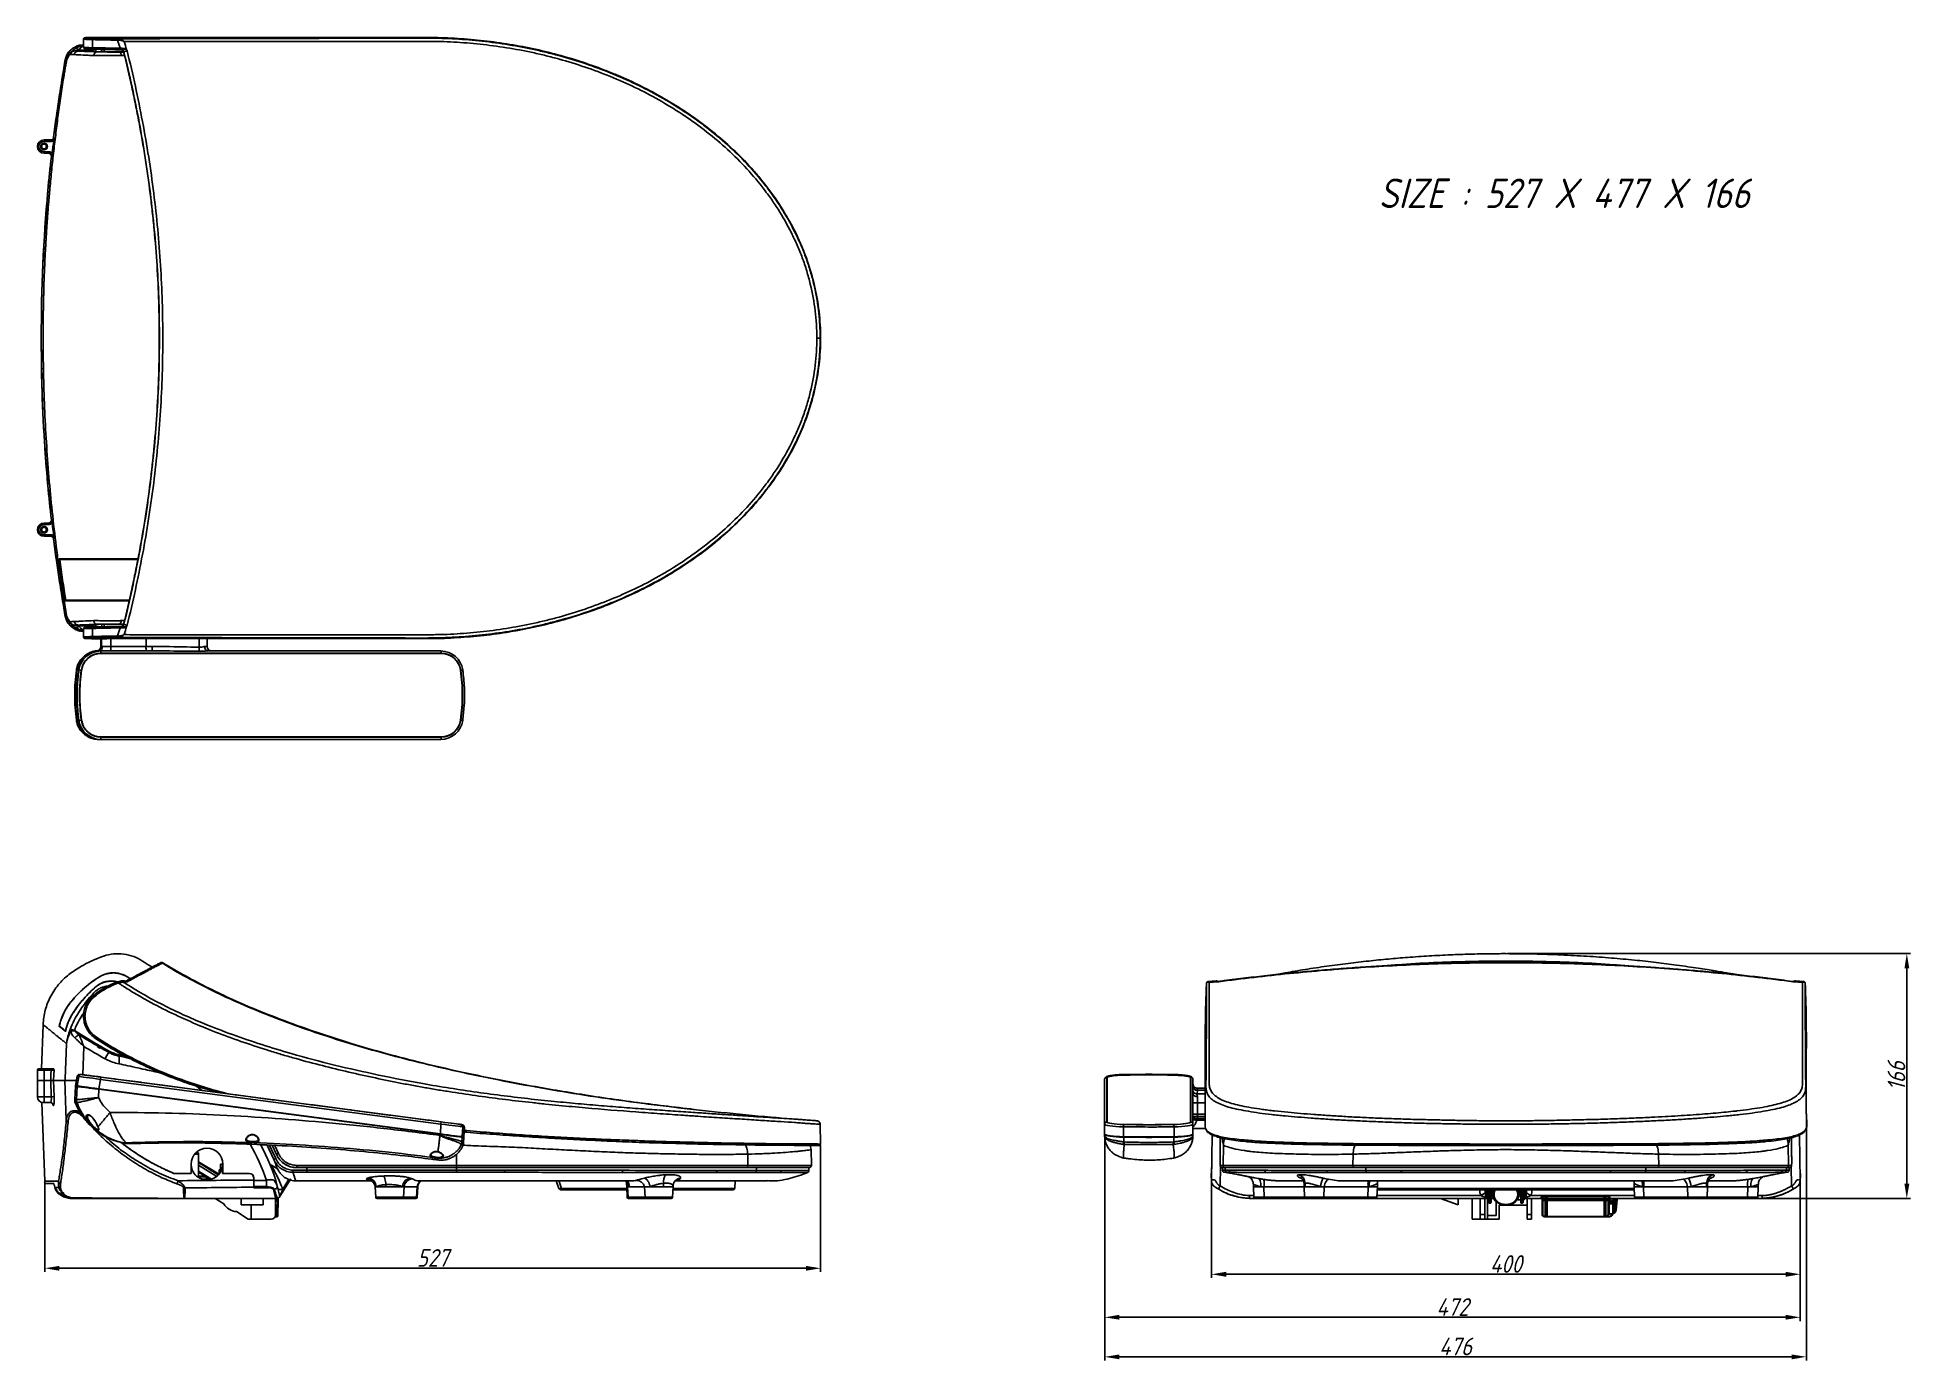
# Model space of a CAD drawing. Header units: millimetres. Extents: x 51 to 1323, y -33 to 865.
import ezdxf

# ---------------------------------------------------------------- set-up
doc = ezdxf.new("R2010")
doc.units = ezdxf.units.MM
doc.header["$LTSCALE"] = 20
doc.layers.add('3', color=3, linetype='Continuous', lineweight=30)
doc.layers.add('____', color=7, linetype='Continuous')
doc.styles.add('style1', font='gbeitc.shx')
doc.styles.add('유형1', font='gbeitc.shx', dxfattribs={"height": 8})
doc.dimstyles.new('ISO-25', dxfattribs={"dimtxt": 2.5, "dimasz": 3, "dimexe": 1.25, "dimexo": 0.5, "dimgap": 1, "dimtad": 3, "dimtoh": 1, "dimdsep": 46, "dimtxsty": '유형1', "dimcen": 2.5, "dimclrd": 5, "dimclre": 5, "dimclrt": 5, "dimadec": 0, "dimazin": 0, "dimtfac": 1, "dimtmove": 0, "dimatfit": 3, "dimfxl": 1, "dimarcsym": 0})

msp = doc.modelspace()

# ---------------------------------------------------------------- texts
at = {"layer": '3', "color": 2, "style": 'style1'}
msp.add_text('SIZE : 527 X 477 X 166', height=20, dxfattribs=at).set_placement((961.6, 749.5))

# ---------------------------------------------------------------- blocks, each defined once
blk = doc.blocks.new('*D5')
at = {"layer": '____', "color": 2, "lineweight": -2, "transparency": 16777216}
for p, q in [((582.9, 113.3), (582.9, 27.5)), ((56.3, 88), (56.3, 27.5)), ((66.3, 30), (572.9, 30))]:
    blk.add_line(p, q, dxfattribs=at)
at = {"layer": '____', "color": 2, "transparency": 16777216}
for points in [[(66.3, 31.6), (66.3, 28.3), (56.3, 30)], [(572.9, 31.6), (572.9, 28.3), (582.9, 30)]]:
    blk.add_solid(points, dxfattribs=at)
at = {"layer": 'Defpoints', "color": 0, "transparency": 16777216}
for p in [(582.9, 114.3), (56.3, 89), (582.9, 30)]:
    blk.add_point(p, dxfattribs=at)
at = {"layer": '____', "color": 2, "transparency": 16777216, "insert": (319.6, 37), "char_height": 12, "attachment_point": 5, "style": 'style1'}
blk.add_mtext('527', dxfattribs=at)
blk = doc.blocks.new('*D6')
at = {"layer": '____', "color": 2, "lineweight": -2, "transparency": 16777216}
for p, q in [((1049, 243.5), (1322.6, 243.5)), ((1320.1, 233.5), (1320.1, 87.3)), ((1219, 77.3), (1322.6, 77.3))]:
    blk.add_line(p, q, dxfattribs=at)
at = {"layer": '____', "color": 2, "transparency": 16777216}
for points in [[(1318.5, 233.5), (1321.8, 233.5), (1320.1, 243.5)], [(1318.5, 87.3), (1321.8, 87.3), (1320.1, 77.3)]]:
    blk.add_solid(points, dxfattribs=at)
at = {"layer": 'Defpoints', "color": 0, "transparency": 16777216}
for p in [(1048, 243.5), (1218, 77.3), (1320.1, 77.3)]:
    blk.add_point(p, dxfattribs=at)
at = {"layer": '____', "color": 2, "transparency": 16777216, "insert": (1313.1, 160.4), "char_height": 12, "attachment_point": 5, "rotation": 90, "style": 'style1'}
blk.add_mtext('166', dxfattribs=at)
blk = doc.blocks.new('*D7')
at = {"layer": '____', "color": 2, "lineweight": -2, "transparency": 16777216}
for p, q in [((848.2, 88.1), (848.2, 23.4)), ((1247.8, 88.9), (1247.8, 23.4)), ((858.2, 25.9), (1237.8, 25.9))]:
    blk.add_line(p, q, dxfattribs=at)
at = {"layer": '____', "color": 2, "transparency": 16777216}
for points in [[(858.2, 27.6), (858.2, 24.2), (848.2, 25.9)], [(1237.8, 27.6), (1237.8, 24.2), (1247.8, 25.9)]]:
    blk.add_solid(points, dxfattribs=at)
at = {"layer": 'Defpoints', "color": 0, "transparency": 16777216}
for p in [(848.2, 89.1), (1247.8, 89.9), (1247.8, 25.9)]:
    blk.add_point(p, dxfattribs=at)
at = {"layer": '____', "color": 2, "transparency": 16777216, "insert": (1048, 32.9), "char_height": 12, "attachment_point": 5, "style": 'style1'}
blk.add_mtext('400', dxfattribs=at)
blk = doc.blocks.new('*D8')
at = {"layer": '____', "color": 2, "lineweight": -2, "transparency": 16777216}
for p, q in [((775.7, 118.5), (775.7, -5.8)), ((1247.8, 87.9), (1247.8, -5.8)), ((785.7, -3.3), (1237.8, -3.3))]:
    blk.add_line(p, q, dxfattribs=at)
at = {"layer": '____', "color": 2, "transparency": 16777216}
for points in [[(785.7, -1.6), (785.7, -4.9), (775.7, -3.3)], [(1237.8, -1.6), (1237.8, -4.9), (1247.8, -3.3)]]:
    blk.add_solid(points, dxfattribs=at)
at = {"layer": 'Defpoints', "color": 0, "transparency": 16777216}
for p in [(775.7, 119.5), (1247.8, 88.9), (1247.8, -3.3)]:
    blk.add_point(p, dxfattribs=at)
at = {"layer": '____', "color": 2, "transparency": 16777216, "insert": (1011.7, 3.7), "char_height": 12, "attachment_point": 5, "style": 'style1'}
blk.add_mtext('472', dxfattribs=at)
blk = doc.blocks.new('*D9')
at = {"layer": '____', "color": 2, "lineweight": -2, "transparency": 16777216}
for p, q in [((1252, 132), (1252, -32.6)), ((775.7, 117.5), (775.7, -32.6)), ((1242, -30.1), (785.7, -30.1))]:
    blk.add_line(p, q, dxfattribs=at)
at = {"layer": '____', "color": 2, "transparency": 16777216}
for points in [[(785.7, -28.5), (785.7, -31.8), (775.7, -30.1)], [(1242, -28.5), (1242, -31.8), (1252, -30.1)]]:
    blk.add_solid(points, dxfattribs=at)
at = {"layer": 'Defpoints', "color": 0, "transparency": 16777216}
for p in [(1252, 133), (775.7, 118.5), (775.7, -30.1)]:
    blk.add_point(p, dxfattribs=at)
at = {"layer": '____', "color": 2, "transparency": 16777216, "insert": (1013.8, -23.1), "char_height": 12, "attachment_point": 5, "style": 'style1'}
blk.add_mtext('476', dxfattribs=at)

# ---------------------------------------------------------------- dimensions: what is measured, and where the dimension line sits
at = {"layer": '____', "color": 2}
dim = msp.add_linear_dim(base=(1320.1, 77.3), p1=(1048, 243.5), p2=(1218, 77.3), angle=90, dimstyle='ISO-25', override={"dimtxt": 12, "dimasz": 10, "dimexe": 2.5, "dimexo": 1, "dimtoh": 0, "dimdec": 0, "dimtxsty": 'style1', "dimcen": -1, "dimclrd": 2, "dimclre": 2, "dimclrt": 2, "dimtdec": 0}, dxfattribs=at)
dim.commit()
dim.dimension.update_dxf_attribs({"geometry": '*D6', "text_midpoint": (1313.1, 160.4)})
for base, p1, p2, picture, middle in [((775.7, -30.1), (1252, 133), (775.7, 118.5), '*D9', (1013.8, -23.1)), ((1247.8, -3.3), (775.7, 119.5), (1247.8, 88.9), '*D8', (1011.7, 3.7)), ((582.8, 30), (56.3, 89), (582.8, 114.3), '*D5', (319.6, 37)), ((1247.8, 25.9), (848.2, 89.1), (1247.8, 89.9), '*D7', (1048, 32.9))]:
    dim = msp.add_linear_dim(base=base, p1=p1, p2=p2, dimstyle='ISO-25', override={"dimtxt": 12, "dimasz": 10, "dimexe": 2.5, "dimexo": 1, "dimtoh": 0, "dimdec": 0, "dimtxsty": 'style1', "dimcen": -1, "dimclrd": 2, "dimclre": 2, "dimclrt": 2, "dimtdec": 0}, dxfattribs=at)
    dim.commit()
    dim.dimension.update_dxf_attribs({"geometry": picture, "text_midpoint": middle})

# ---------------------------------------------------------------- linework, layer by layer
at = {"color": 7, "linetype": 'Continuous', "lineweight": 25}
for p, q in [((77.1, 858.8), (77.1, 858.9)), ((89.2, 856.6), (79.6, 856.6)), ((80.1, 860.1), (80.1, 859.8)), ((82.6, 860.2), (81.3, 860)), ((82.6, 860.1), (81.5, 860.1)), ((81.5, 860.1), (82.6, 859.5)), ((82.6, 864.1), (82.6, 858.6)), ((88.8, 863.8), (88.8, 858.3)), ((89.2, 857.3), (89.2, 855.8)), ((89.4, 857.3), (89.4, 857.3)), ((89.7, 857.3), (89.7, 855.6)), ((91, 857.2), (91, 855.6)), ((95.1, 855.5), (95.1, 857.1)), ((96.6, 855.5), (95.1, 855.5)), ((96.6, 855.5), (96.6, 857.1)), ((106.8, 855.3), (109.8, 855.3)), ((110.4, 853), (108.3, 853)), ((109.8, 855.4), (109.8, 855.4)), ((110, 855.4), (109.9, 855.4)), ((55.8, 794.7), (55.8, 795.7)), ((55.8, 795.7), (60.6, 795.7)), ((60.6, 794.7), (55.8, 794.7)), ((60.6, 794.7), (60.6, 795.7)), ((62.3, 797.5), (62.6, 797.5)), ((55.8, 787.7), (59.1, 787.7)), ((55.8, 787.7), (55.8, 786.7)), ((59.1, 786.7), (55.8, 786.7)), ((59.1, 787.7), (59.1, 786.7)), ((61, 784.5), (60.8, 784.5)), ((582.8, 661.2), (582.6, 661.2)), ((54, 653.2), (53.9, 653.2)), ((54.1, 640.2), (54.2, 640.2)), ((55.8, 534.7), (55.8, 535.7)), ((55.8, 535.7), (59.1, 535.7)), ((59.1, 534.7), (55.8, 534.7)), ((59.1, 534.7), (59.1, 535.7)), ((60.8, 538), (61, 538)), ((55.8, 527.7), (60.6, 527.7)), ((55.8, 527.7), (55.8, 526.7)), ((60.6, 526.7), (55.8, 526.7)), ((60.6, 527.7), (60.6, 526.7)), ((62.6, 525), (62.3, 525)), ((66.3, 511.4), (66.4, 511)), ((69.3, 511), (69.2, 511.4)), ((94.5, 511), (94.5, 511.4)), ((111.4, 511.2), (111.4, 511)), ((111.6, 511.2), (112.5, 511.2)), ((112.7, 511.4), (119.6, 511.4)), ((69.9, 487.6), (69.9, 487.5)), ((72.7, 483), (72.7, 483.2)), ((73.5, 483), (73.4, 483.4)), ((92.6, 483.2), (92.7, 483.4)), ((108.3, 483.5), (108.2, 483)), ((113.6, 483.2), (108.4, 483.2)), ((108.4, 483), (108.4, 483.2)), ((113.7, 483.4), (109.5, 483.4)), ((113.6, 483), (109.5, 483)), ((77.1, 463.5), (77.1, 463.7)), ((89.2, 465.9), (79.6, 465.9)), ((80.1, 462.7), (80.1, 462.4)), ((82.6, 462.3), (81.3, 462.5)), ((81.5, 462.4), (82.6, 463)), ((82.6, 462.4), (81.5, 462.4)), ((82.6, 463.9), (82.6, 458.4)), ((88.8, 458.7), (88.8, 464.2)), ((89.2, 466.7), (89.2, 465.2)), ((89.4, 465.2), (89.4, 465.2)), ((89.4, 465.2), (89.4, 465.2)), ((89.7, 466.9), (89.7, 465.2)), ((91, 465.2), (91, 466.9)), ((95.1, 467), (95.6, 467)), ((95.1, 467), (95.1, 465.3)), ((96.3, 467), (95.6, 467)), ((96.6, 466.9), (96.3, 467)), ((96.6, 466.9), (96.6, 465.4)), ((109.8, 467.2), (106.8, 467.2)), ((108.3, 469.5), (110.4, 469.5)), ((108.4, 465.6), (108.5, 465.7)), ((109.9, 467.1), (110, 467.1)), ((91.1, 448.9), (91.6, 448.9)), ((92.7, 448.9), (91.9, 448.9)), ((92.7, 448.9), (94.2, 448.9)), ((94.2, 448.9), (129.3, 448.9)), ((94.3, 457.2), (94.3, 451.9)), ((94.4, 451.9), (94.6, 451.9)), ((325.4, 447.4), (94.4, 447.4)), ((325.4, 447.2), (94.4, 447.2)), ((94.8, 457.2), (94.8, 451.9)), ((94.8, 451.9), (95.4, 451.9)), ((95.4, 451.9), (101.1, 451.9)), ((101.1, 457.3), (101.1, 451.9)), ((101.1, 451.9), (125.1, 451.9)), ((125.1, 457.3), (125.1, 451.9)), ((125.1, 451.9), (129.1, 451.9)), ((133.5, 448.9), (129.3, 448.9)), ((161.2, 457.3), (161.2, 451.5)), ((165, 451.9), (166.6, 451.9)), ((166.6, 451.9), (166.6, 457.3)), ((167.1, 448.9), (325.2, 448.9)), ((77.8, 436), (77.8, 435.7)), ((77.8, 436), (77.8, 435.8)), ((78.3, 436), (77.8, 436)), ((77.8, 436), (77.8, 436)), ((77.8, 435.8), (77.8, 435.8)), ((79.5, 436), (78.3, 436)), ((338.4, 435.8), (338.5, 435.8)), ((77.8, 402), (77.8, 401.7)), ((77.8, 402), (77.8, 401.8)), ((77.8, 402), (77.8, 402)), ((77.8, 401.8), (78.3, 401.8)), ((77.8, 401.8), (77.8, 401.8)), ((78.3, 401.8), (79.5, 401.8)), ((338.4, 402), (338.5, 402)), ((93, 388.9), (92.8, 388.9)), ((94.2, 388.9), (93, 388.9)), ((325.2, 388.9), (94.2, 388.9)), ((94.4, 390.6), (325.4, 390.6)), ((94.4, 390.4), (325.4, 390.4)), ((898.1, 230.5), (891.3, 229.2)), ((107.9, 225), (107.9, 225)), ((107.9, 225), (107.9, 225)), ((112.7, 227.5), (114.4, 226.5)), ((112.7, 227.5), (114.3, 226.4)), ((851.4, 225.1), (845.8, 224.5)), ((851.5, 225.1), (851.4, 225.1)), ((851.4, 225.1), (851.4, 225.1)), ((1244.6, 225.1), (1244.5, 225.1)), ((1244.5, 225.1), (1244.6, 225.1)), ((1250.1, 224.5), (1244.6, 225.1)), ((54.1, 165.4), (55.2, 195.2)), ((66.2, 194.2), (66.2, 194.2)), ((66.4, 194.3), (66.5, 195.4)), ((66.9, 193.9), (66.6, 193.9)), ((82.1, 161.3), (82.8, 180.5)), ((52.3, 165.4), (55.8, 165.4)), ((55.8, 165.4), (60.6, 165.4)), ((55.8, 165.4), (55.8, 164.4)), ((60.6, 165.4), (60.6, 164.4)), ((111.5, 173.8), (106.7, 174.9)), ((51.3, 164.4), (51.3, 157.4)), ((55.8, 164.4), (51.3, 164.4)), ((51.3, 157.4), (51.3, 146.4)), ((51.3, 157.4), (55.8, 157.4)), ((55.8, 164.4), (55.8, 157.4)), ((60.6, 164.4), (55.8, 164.4)), ((55.8, 157.4), (60.4, 157.4)), ((55.8, 146.4), (55.8, 157.4)), ((55.8, 157.4), (60.4, 157.4)), ((60.7, 146.4), (60.4, 157.4)), ((60.4, 157.4), (62.3, 157.4)), ((62.3, 157.4), (62.7, 146.5)), ((70, 157.4), (70.9, 130.2)), ((70.1, 157.4), (70, 157.4)), ((77.1, 157.4), (75.7, 157.4)), ((77.1, 153.6), (76.6, 144.5)), ((78.3, 160.4), (77.1, 153.9)), ((77.7, 157.4), (77.1, 157.4)), ((77.7, 157.3), (77.1, 157.4)), ((77.8, 144.4), (78.3, 153.4)), ((78.3, 153.7), (79.5, 160.2)), ((94.2, 158.2), (93, 151.8)), ((94.2, 158.2), (94.4, 159.7)), ((325.2, 127.8), (94.2, 158.2)), ((94.4, 159.7), (325.4, 129.3)), ((103.5, 158.5), (94.4, 159.7)), ((94.4, 159.7), (325.4, 129.3)), ((103.5, 158.5), (94.4, 159.7)), ((94.4, 159.7), (94.4, 159.7)), ((121.5, 156.2), (104.2, 158.4)), ((121.5, 156.2), (104.2, 158.4)), ((141.7, 153.5), (122.2, 156.1)), ((141.7, 153.5), (122.2, 156.1)), ((162.8, 150.7), (141.7, 153.5)), ((162.8, 150.7), (141.7, 153.5)), ((775.6, 127.8), (775.6, 158.2)), ((777.1, 159.7), (777.1, 129.3)), ((777.3, 159.7), (777.3, 129.3)), ((788.7, 161), (788.7, 161.4)), ((822.5, 161), (822.5, 161.4)), ((833.9, 129.3), (833.9, 159.7)), ((834.1, 129.3), (834.1, 159.7)), ((835.6, 158.2), (835.6, 153.6)), ((835.6, 153.2), (835.6, 153.6)), ((51.3, 146.4), (55.8, 146.4)), ((56.3, 89), (54.4, 142.5)), ((55.8, 142.4), (55.3, 142.4)), ((55.8, 142.4), (55.8, 146.4)), ((55.8, 146.4), (60.7, 146.4)), ((60.2, 142.4), (55.8, 142.4)), ((62.7, 146.5), (60.7, 146.4)), ((77.8, 144.4), (77.8, 144.4)), ((78.2, 142.3), (78.1, 142.3)), ((93.1, 151.5), (92.8, 145.9)), ((93, 151.8), (324.8, 121.2)), ((93, 151.5), (93.1, 151.8)), ((324.8, 120.9), (93, 151.5)), ((93.1, 151.5), (324.8, 120.9)), ((185.6, 147.7), (163.5, 150.6)), ((185.6, 147.7), (163.5, 150.6)), ((210.6, 144.4), (186.3, 147.6)), ((210.6, 144.4), (186.3, 147.6)), ((237, 141), (212, 144.2)), ((237, 141), (212, 144.2)), ((263.4, 137.5), (238.4, 140.8)), ((263.4, 137.5), (238.4, 140.8)), ((835.6, 148.6), (835.6, 127.8)), ((844, 148.4), (838.2, 148.4)), ((844, 152.1), (838.6, 152.1)), ((838.6, 152.1), (838.6, 150.8)), ((844, 152.1), (838.6, 152.1)), ((838.6, 152.1), (838.6, 152.1)), ((838.6, 150.8), (838.6, 150.6)), ((844, 150.8), (838.6, 150.8)), ((838.6, 146.6), (838.6, 142.2)), ((838.6, 142.2), (838.6, 134.5)), ((844, 142.2), (838.6, 142.2)), ((289.8, 134), (264.7, 137.3)), ((289.8, 134), (264.7, 137.3)), ((316.1, 130.5), (291.1, 133.8)), ((316.1, 130.5), (291.1, 133.8)), ((325.4, 129.3), (317.5, 130.4)), ((325.4, 129.3), (317.5, 130.4)), ((324.8, 121.2), (325.2, 127.8)), ((325.2, 127.8), (325.4, 129.3)), ((325.4, 129.3), (325.4, 129.3)), ((339.6, 127.4), (338.7, 127.6)), ((580.3, 130.1), (574.4, 130.6)), ((582.8, 114.3), (582.6, 127.7)), ((775.6, 121.2), (775.6, 127.8)), ((844, 131.7), (835.6, 131.7)), ((835.6, 127.8), (835.6, 121.2)), ((838.4, 131.5), (838.2, 130.4)), ((843.9, 130.4), (838.2, 130.4)), ((844, 131.5), (838.4, 131.5)), ((838.6, 134.5), (838.6, 133)), ((844, 134.5), (838.6, 134.5)), ((838.6, 133), (838.6, 131.9)), ((844, 133), (838.6, 133)), ((844, 131.7), (838.6, 131.7)), ((91, 124.2), (89.5, 125.6)), ((91.1, 124.3), (91, 124.2)), ((114.6, 114.7), (115.3, 114.7)), ((115.3, 114.7), (115.3, 114.7)), ((324.8, 120.9), (324.8, 121.2)), ((324.8, 120.2), (324.8, 120.9)), ((338.3, 119.2), (338.3, 119.5)), ((339.1, 113.9), (339.5, 115.7)), ((339.6, 119), (339.4, 115.8)), ((339.4, 115.8), (339.5, 115.7)), ((339.5, 119), (339.5, 119.3)), ((340, 126), (339.6, 119.3)), ((340.6, 115.4), (340.8, 118.8)), ((340.8, 119.1), (341.2, 125.8)), ((775.6, 121.2), (775.6, 120.9)), ((775.6, 120.2), (775.6, 120.9)), ((788.5, 126), (788.5, 119.3)), ((788.6, 119), (788.6, 115.8)), ((788.6, 115.8), (789.1, 115.7)), ((789, 113.9), (789.1, 115.7)), ((822.2, 115.7), (822.7, 115.8)), ((822.2, 114), (822.2, 115.7)), ((822.7, 115.8), (822.7, 119)), ((822.8, 119.3), (822.8, 126)), ((835.6, 124.8), (844.2, 124.8)), ((835.6, 120.9), (835.6, 121.2)), ((835.6, 120.9), (835.6, 120.2)), ((848.7, 120.4), (848.2, 89.6)), ((1247.2, 120.4), (1247.8, 89.6)), ((160.7, 107.4), (158, 107.4)), ((159, 108.4), (160.7, 108.4)), ((160.7, 108.4), (160.7, 107.4)), ((160.7, 107.4), (160.7, 91.6)), ((160.7, 102.2), (174.6, 93.9)), ((174.5, 93.8), (160.7, 102.1)), ((174.1, 93.4), (160.7, 101.8)), ((210.6, 113.5), (213.5, 107.3)), ((213.5, 107.3), (210.6, 113.5)), ((211.5, 104.5), (211.5, 104.5)), ((211.8, 103.8), (211.5, 104.4)), ((213.1, 104.4), (211.7, 103.9)), ((212.4, 113.4), (214.9, 107.9)), ((318.8, 104), (319.5, 104)), ((319.5, 104), (318.8, 104)), ((323.4, 103.5), (323.4, 103.4)), ((335.7, 99.8), (335.7, 107.2)), ((533.5, 99.8), (533.4, 107.5)), ((576.4, 110.5), (575.9, 113.3)), ((576.6, 99.8), (576.4, 110.5)), ((582.5, 113.6), (582.7, 113.8)), ((582.8, 114.1), (582.8, 114.3)), ((582.8, 114.3), (582.8, 114.3)), ((788.7, 104.7), (788.9, 104.7)), ((830.9, 109.1), (831.3, 109.5)), ((856, 99.8), (856.3, 113.7)), ((944.2, 99.8), (944.3, 107.5)), ((1151.7, 99.8), (1151.6, 107.5)), ((1239.9, 99.8), (1239.6, 113.7)), ((155.7, 94.4), (143.9, 94.4)), ((155.7, 100.7), (155.7, 94.4)), ((155.7, 98.4), (155.7, 94.4)), ((155.9, 98.4), (155.7, 98.4)), ((155.7, 98.4), (155.7, 98.4)), ((155.7, 94.4), (155.7, 94.4)), ((155.9, 98.4), (155.9, 98.4)), ((157.7, 94.4), (157.7, 94.4)), ((173, 92.3), (160.7, 100)), ((160.7, 95.9), (169.4, 90.5)), ((160.7, 95.3), (163.9, 93.4)), ((168.8, 90.3), (160.7, 95.3)), ((160.7, 92.5), (163.6, 92.5)), ((165.2, 92), (160.7, 92)), ((163.3, 90.5), (167.6, 90.5)), ((163.9, 93.4), (163.9, 93.4)), ((165.2, 92), (165.5, 92.4)), ((167.6, 90.5), (165.2, 92)), ((165.5, 92.4), (167.9, 90.9)), ((167.6, 90.5), (167.9, 90.9)), ((174.7, 96.9), (174.7, 94.1)), ((174.7, 96.9), (175.5, 96.9)), ((175, 94.4), (175, 94.4)), ((175, 94.4), (175, 94.4)), ((175.5, 100.7), (175.5, 95.4)), ((175.5, 100.7), (177, 100.7)), ((177, 98.4), (176.8, 98.4)), ((177, 100.7), (177.1, 100.7)), ((177, 94.4), (177, 98.4)), ((177, 98.4), (177, 98.4)), ((177, 94.4), (177, 98.4)), ((177, 98.4), (177.1, 98.4)), ((177.1, 94.4), (177, 94.4)), ((177.1, 94.4), (177.1, 100.7)), ((183, 94.4), (177.1, 94.4)), ((195.1, 94.4), (183, 94.4)), ((195.1, 94.4), (195.1, 94.4)), ((197.8, 90), (198.1, 89.6)), ((198.1, 91.5), (198.1, 91.6)), ((198.1, 91.5), (198.1, 89.9)), ((198.1, 91.1), (198.1, 91.4)), ((206.7, 89.6), (198.1, 89.6)), ((214.3, 97.4), (210.1, 100)), ((223.3, 90.6), (215.5, 78.1)), ((217.8, 83.7), (222, 90.4)), ((224.7, 96.6), (224.7, 95.1)), ((227, 89.4), (227, 89.4)), ((227.3, 99.8), (335.7, 99.8)), ((227.3, 98.3), (234.2, 98.3)), ((335.7, 98.3), (227.3, 98.3)), ((234.2, 98.3), (234.2, 96.6)), ((234.2, 98.3), (335.7, 98.3)), ((234.2, 96.6), (234.2, 96.6)), ((335.7, 99.8), (533.5, 99.8)), ((335.7, 98.3), (335.7, 96.5)), ((335.7, 98.3), (539.4, 98.3)), ((532.4, 98.3), (335.7, 98.3)), ((403.5, 89.3), (405.3, 84.2)), ((455.3, 89.3), (455.2, 89.3)), ((485, 89.9), (485.1, 89.9)), ((524.9, 89.3), (524.7, 84.2)), ((575.1, 98.3), (532.4, 98.3)), ((533.5, 99.8), (576.6, 99.8)), ((539.4, 98.3), (539.4, 96.3)), ((575, 98.3), (575, 96.3)), ((848.3, 94.4), (848.1, 94.4)), ((848.1, 91.5), (848.1, 89.9)), ((848.1, 91.5), (848.2, 91.5)), ((848.3, 98.4), (848.3, 98.4)), ((848.3, 98.4), (848.3, 98.4)), ((848.3, 98.4), (848.3, 98.4)), ((848.3, 94.4), (848.3, 98.4)), ((854, 99.8), (856, 99.8)), ((854.1, 85.9), (854.3, 99)), ((857.5, 98.3), (855.5, 98.3)), ((855.6, 98.3), (855.6, 96.6)), ((855.6, 96.6), (855.6, 96.6)), ((856, 99.8), (944.2, 99.8)), ((857.5, 98.3), (857.5, 96.5)), ((857.5, 98.3), (953, 98.3)), ((945.3, 98.3), (857.5, 98.3)), ((858.6, 95.1), (858.8, 95.1)), ((908.9, 91.1), (909.4, 91)), ((940.5, 89.3), (939, 89.3)), ((944.2, 99.8), (1151.7, 99.8)), ((1150.6, 98.3), (945.3, 98.3)), ((953, 98.3), (953, 96.3)), ((1142.9, 98.3), (1142.9, 96.3)), ((1238.4, 98.3), (1142.9, 98.3)), ((1238.4, 98.3), (1150.6, 98.3)), ((1151.7, 99.8), (1239.9, 99.8)), ((1155.2, 89.4), (1157, 89.3)), ((1187, 91.1), (1186.6, 91)), ((1196.9, 89.3), (1197.3, 89.3)), ((1237.3, 95.1), (1237.2, 95.1)), ((1238.4, 98.3), (1238.4, 96.5)), ((1240.4, 98.3), (1238.4, 98.3)), ((1239.9, 99.8), (1241.9, 99.8)), ((1240.3, 98.3), (1240.3, 96.6)), ((1240.3, 96.6), (1240.3, 96.6)), ((1241.8, 85.9), (1241.6, 99)), ((1247.7, 94.4), (1247.8, 94.4)), ((1247.8, 91.5), (1247.7, 91.5)), ((1247.8, 91.5), (1247.8, 89.9)), ((65.5, 81), (65.5, 80.5)), ((65.5, 80.5), (66.8, 80.5)), ((66.6, 80.9), (68, 80.9)), ((68.1, 80.9), (68.6, 80.9)), ((75.1, 77.4), (76.3, 77.4)), ((150.9, 77.4), (213, 77.4)), ((213, 77.4), (151.1, 77.4)), ((172, 77.4), (177.9, 73.8)), ((189.5, 77.4), (189.5, 73.1)), ((198.1, 85.4), (206.7, 85.4)), ((198.2, 85.1), (198.2, 84.6)), ((208.1, 84.9), (198.2, 84.9)), ((204.5, 77.4), (204.5, 73.1)), ((213.1, 77.4), (213, 77.3)), ((214.3, 77.4), (213, 77.4)), ((213, 66.4), (213, 77.4)), ((214.3, 76.8), (213, 76.8)), ((213.5, 75.8), (213.5, 76.7)), ((214.3, 76.7), (213.5, 76.7)), ((214.2, 77), (214.2, 77.4)), ((214.2, 77), (214.7, 77.1)), ((214.7, 77.5), (214.7, 77.1)), ((215, 81.3), (215.2, 81.6)), ((280.5, 85.3), (280.9, 78.2)), ((280.5, 85.3), (281.2, 85.3)), ((300.2, 85.3), (280.5, 85.3)), ((280.9, 78.2), (299.8, 78.2)), ((281.2, 85.3), (287.8, 85.3)), ((298.8, 77.3), (281.9, 77.3)), ((287.8, 86.7), (287.8, 85.3)), ((287.8, 85.3), (299.2, 85.3)), ((307.7, 77.3), (298.8, 77.3)), ((299.2, 85.3), (300.2, 85.3)), ((299.8, 78.2), (300.2, 85.3)), ((299.8, 78.2), (308.7, 78.2)), ((300.2, 85.3), (309.1, 85.3)), ((308.1, 77.3), (307.7, 77.3)), ((308.7, 78.2), (309.1, 85.3)), ((308.7, 78.2), (309.1, 78.2)), ((309.1, 78.2), (309.4, 85.3)), ((309.1, 85.3), (309.4, 85.3)), ((309.4, 85.3), (309.1, 85.3)), ((451.3, 86.7), (451.3, 85.3)), ((451.3, 85.3), (451.6, 78.2)), ((451.3, 85.3), (451.6, 78.2)), ((451.9, 85.3), (451.3, 85.3)), ((451.6, 78.2), (452.3, 78.2)), ((451.9, 85.3), (451.9, 85.7)), ((452.3, 78.2), (451.9, 85.3)), ((463.4, 85.3), (451.9, 85.3)), ((451.9, 85.3), (452.9, 85.3)), ((452.3, 78.2), (463.8, 78.2)), ((453.2, 77.3), (452.6, 77.3)), ((452.9, 85.3), (463.4, 85.3)), ((464.7, 77.3), (453.2, 77.3)), ((482.7, 85.3), (463.4, 85.3)), ((463.8, 78.2), (463.4, 85.3)), ((463.4, 85.3), (467.2, 85.3)), ((463.8, 78.2), (482.4, 78.2)), ((481.4, 77.3), (464.7, 77.3)), ((467.2, 85.3), (476.3, 85.3)), ((476.3, 87.7), (476.3, 85.3)), ((476.3, 85.3), (482.7, 85.3)), ((482.4, 78.2), (482.7, 85.3)), ((482.4, 78.2), (482.7, 85.3)), ((482.7, 85.3), (482.7, 85.7)), ((876.9, 79.3), (874, 79.3)), ((874, 77.4), (877.5, 77.4)), ((876.6, 86.8), (876.6, 85.3)), ((876.6, 85.3), (877, 78.2)), ((876.6, 85.3), (881.5, 85.3)), ((883.8, 85.3), (876.6, 85.3)), ((877, 78.2), (883.9, 78.2)), ((884.2, 77.3), (878, 77.3)), ((881.5, 85.3), (883.8, 85.3)), ((883.8, 85.3), (911, 85.3)), ((883.9, 78.2), (883.8, 85.3)), ((883.9, 78.2), (911.4, 78.2)), ((912.4, 77.3), (884.2, 77.3)), ((911, 87.1), (911, 85.3)), ((911, 85.3), (911.4, 78.2)), ((911, 85.3), (911.4, 78.2)), ((924.6, 85.3), (911, 85.3)), ((911, 85.3), (911.7, 85.3)), ((911.4, 78.2), (924.5, 78.2)), ((911.7, 87.7), (911.7, 85.3)), ((911.7, 85.3), (922.2, 85.3)), ((924.1, 77.3), (912.4, 77.3)), ((922.2, 85.3), (924.6, 85.3)), ((954, 77.3), (924.1, 77.3)), ((924.5, 78.2), (924.6, 85.3)), ((924.5, 78.2), (954.4, 78.2)), ((954.5, 85.3), (924.6, 85.3)), ((959.5, 77.3), (954, 77.3)), ((954.4, 78.2), (954.5, 85.3)), ((954.4, 78.2), (960.5, 78.2)), ((960.9, 85.3), (954.5, 85.3)), ((954.5, 85.3), (955.5, 85.3)), ((955.5, 85.3), (960.9, 85.3)), ((960, 77.4), (1033.7, 77.4)), ((960.5, 78.2), (960.9, 85.3)), ((960.5, 78.2), (960.9, 85.3)), ((1031, 79.3), (960.6, 79.3)), ((960.9, 85.3), (960.9, 88)), ((1003.6, 77.4), (1015.5, 73.1)), ((1015.5, 73.1), (1015.5, 77.4)), ((1025, 63.4), (1025, 77.4)), ((1030.6, 66.4), (1030.6, 77.4)), ((1033.6, 77.4), (1033.6, 66.4)), ((1033.7, 77.4), (1035, 77.4)), ((1035, 78.1), (1034.5, 78.1)), ((1035, 78.1), (1035, 79.1)), ((1035, 77.4), (1035, 78.1)), ((1035, 77.4), (1035.6, 77.4)), ((1035.6, 77.6), (1035.6, 77.4)), ((1035.6, 77.4), (1035.6, 63.4)), ((1036.3, 80.7), (1036, 80.7)), ((1036.3, 80.6), (1036, 80.6)), ((1036, 80.4), (1036.3, 80.4)), ((1036, 79.6), (1036, 78.7)), ((1036, 78.7), (1036, 78.4)), ((1036.3, 80.3), (1036.3, 81.9)), ((1036.3, 74.7), (1036.3, 80.3)), ((1036.6, 82.8), (1036.9, 83.4)), ((1036.8, 80), (1036.8, 74.5)), ((1037.4, 74.5), (1037.4, 80)), ((1037.9, 80.2), (1037.9, 74.7)), ((1039.8, 77.4), (1037.9, 77.4)), ((1038.9, 83.3), (1038.9, 80.6)), ((1055.6, 76.4), (1058.1, 76.4)), ((1057, 80.6), (1057, 83.3)), ((1058.1, 74.7), (1058.1, 80.2)), ((1058.6, 80), (1058.6, 74.5)), ((1059.2, 74.5), (1059.2, 80)), ((1059.7, 80.3), (1059.7, 81.9)), ((1059.7, 80.7), (1059.9, 80.7)), ((1059.7, 80.6), (1059.9, 80.6)), ((1059.7, 80.3), (1059.7, 74.7)), ((1059.7, 76.4), (1060.4, 76.4)), ((1060, 78.7), (1060, 79.6)), ((1060, 78.4), (1060, 78.7)), ((1060.4, 77.4), (1060.4, 77.6)), ((1060.4, 77.4), (1061, 77.4)), ((1060.4, 77.4), (1060.4, 76.4)), ((1061, 79.1), (1061, 78.1)), ((1061, 78.1), (1061.4, 78.1)), ((1061, 78.1), (1061, 77.4)), ((1062.3, 77.4), (1061, 77.4)), ((1072, 77.4), (1062.3, 77.4)), ((1062.4, 66.4), (1062.4, 77.4)), ((1064.9, 79.3), (1072.8, 79.3)), ((1065.4, 77.4), (1065.4, 66.4)), ((1072, 77.9), (1072, 77.4)), ((1072, 77.4), (1072.3, 77.4)), ((1072.3, 77.4), (1072.6, 77.4)), ((1072.6, 77), (1072.6, 77.9)), ((1072.6, 76.8), (1072.6, 77)), ((1072.6, 76), (1072.6, 76.7)), ((1073.1, 78), (1073.1, 77.1)), ((1073.1, 77.1), (1073.1, 76.8)), ((1073.1, 77.1), (1074.7, 77.1)), ((1074.7, 76.8), (1073.1, 76.8)), ((1073.1, 76.7), (1073.1, 76)), ((1073.1, 76.7), (1074.7, 76.7)), ((1073.5, 79.4), (1117.1, 79.4)), ((1073.6, 78.9), (1073.6, 78.5)), ((1073.6, 78.9), (1074.7, 78.9)), ((1074.7, 78.5), (1073.6, 78.5)), ((1073.8, 79.4), (1073.7, 78.9)), ((1073.8, 76.8), (1073.8, 76.7)), ((1074.7, 78.5), (1074.7, 78.9)), ((1074.7, 77.1), (1074.7, 78.5)), ((1074.7, 76.8), (1074.7, 77.1)), ((1074.7, 76), (1074.7, 76.7)), ((1074.9, 76.7), (1075, 76.8)), ((1075.2, 78.4), (1075.2, 79.4)), ((1075.2, 78.4), (1075.2, 77)), ((1075.2, 77), (1075.2, 76.8)), ((1075.5, 76.8), (1075.2, 76.8)), ((1075.2, 76.7), (1075.2, 76)), ((1075.2, 76.7), (1075.4, 76.7)), ((1075.5, 76.5), (1075.2, 76.5)), ((1115.4, 78.9), (1075.4, 78.9)), ((1076, 77.2), (1075.5, 77.2)), ((1075.5, 74.3), (1075.5, 77.2)), ((1075.5, 76.9), (1075.5, 76.8)), ((1075.8, 78.9), (1075.8, 77.2)), ((1075.9, 78.3), (1075.9, 77.2)), ((1075.9, 78.3), (1076, 78.3)), ((1076, 77.2), (1075.9, 77.2)), ((1076, 78.7), (1114.6, 78.7)), ((1076, 78.5), (1076, 78.7)), ((1114.6, 78.5), (1076, 78.5)), ((1076, 78.5), (1076, 77.1)), ((1076, 76), (1076, 77.1)), ((1076, 77.1), (1114.6, 77.1)), ((1114.6, 78.7), (1114.6, 78.5)), ((1114.6, 78.5), (1114.6, 77.1)), ((1114.6, 78.3), (1114.9, 78.3)), ((1115.1, 78), (1114.6, 78)), ((1115.1, 77.2), (1114.6, 77.2)), ((1114.6, 77.1), (1114.6, 76)), ((1114.9, 78.3), (1114.9, 78.9)), ((1115.1, 78), (1115.1, 78)), ((1115.1, 77.2), (1115.1, 74.3)), ((1115.4, 76.5), (1115.1, 76.5)), ((1115.4, 78.5), (1115.4, 79.4)), ((1115.4, 76.8), (1115.4, 78.5)), ((1115.8, 76.8), (1115.4, 76.8)), ((1115.4, 76), (1115.4, 76.7)), ((1115.8, 76.8), (1117.5, 76.8)), ((1115.9, 79), (1115.9, 78.6)), ((1115.9, 79), (1117, 79)), ((1115.9, 78.6), (1115.9, 77.1)), ((1117, 78.6), (1115.9, 78.6)), ((1115.9, 77.1), (1117.5, 77.1)), ((1115.9, 76.7), (1115.9, 76)), ((1115.9, 76.7), (1117.5, 76.7)), ((1116.2, 76.8), (1116.2, 76.7)), ((1116.6, 79), (1116.7, 79.4)), ((1117, 79), (1117, 78.6)), ((1117, 79), (1117.3, 79)), ((1117.5, 77.1), (1117.5, 78.1)), ((1117.5, 76.8), (1117.5, 77.1)), ((1117.5, 76), (1117.5, 76.7)), ((1117.8, 79.3), (1135.3, 79.3)), ((1117.8, 76.7), (1117.8, 76.8)), ((1117.9, 76.7), (1117.9, 76.8)), ((1118, 78), (1118, 77)), ((1118, 78), (1118, 78)), ((1118, 78), (1118, 76.8)), ((1118.3, 78), (1118, 78)), ((1118, 77), (1118, 76.8)), ((1119.2, 76.8), (1118, 76.8)), ((1118, 76.7), (1118, 76)), ((1118.4, 76.7), (1118, 76.7)), ((1118.3, 77.4), (1118.6, 77.4)), ((1118.4, 76.7), (1118.4, 75.8)), ((1119.2, 76.7), (1118.4, 76.7)), ((1118.6, 77.4), (1118.6, 77.9)), ((1135.9, 77.4), (1118.6, 77.4)), ((1119.2, 73.4), (1121.2, 77.4)), ((1119.2, 73.4), (1119.2, 76.8)), ((1119.2, 76.7), (1119.2, 73.2)), ((1121.2, 68.6), (1121.2, 77.4)), ((1121.7, 77.4), (1121.7, 68.6)), ((1122.7, 69.8), (1122.7, 77.4)), ((1122.7, 69.8), (1123.4, 76.8)), ((1122.8, 69.4), (1123.5, 76.6)), ((1135, 88), (1135, 85.3)), ((1135, 85.3), (1135.4, 78.2)), ((1140.5, 85.3), (1135, 85.3)), ((1141.4, 85.3), (1135, 85.3)), ((1135.4, 78.2), (1141.6, 78.2)), ((1141.9, 77.3), (1136.4, 77.3)), ((1141.4, 85.3), (1140.5, 85.3)), ((1171.3, 85.3), (1141.4, 85.3)), ((1141.6, 78.2), (1141.4, 85.3)), ((1141.6, 78.2), (1171.4, 78.2)), ((1171.8, 77.3), (1141.9, 77.3)), ((1173.7, 85.3), (1171.3, 85.3)), ((1171.4, 78.2), (1171.3, 85.3)), ((1184.9, 85.3), (1171.3, 85.3)), ((1171.4, 78.2), (1184.5, 78.2)), ((1183.5, 77.3), (1171.8, 77.3)), ((1184.2, 85.3), (1173.7, 85.3)), ((1183.5, 77.3), (1211.7, 77.3)), ((1184.2, 87.7), (1184.2, 85.3)), ((1184.9, 85.3), (1184.2, 85.3)), ((1184.5, 78.2), (1184.9, 85.3)), ((1212, 78.2), (1184.5, 78.2)), ((1184.9, 85.3), (1184.9, 87.1)), ((1212.1, 85.3), (1184.9, 85.3)), ((1211.7, 77.3), (1218, 77.3)), ((1212, 78.2), (1212.1, 85.3)), ((1219, 78.2), (1212, 78.2)), ((1214.4, 85.3), (1212.1, 85.3)), ((1212.1, 85.3), (1219.3, 85.3)), ((1219.3, 85.3), (1214.4, 85.3)), ((1222, 77.4), (1218.5, 77.4)), ((1219, 78.2), (1219.3, 85.3)), ((1219, 79.3), (1222, 79.3)), ((1219.3, 85.3), (1219.3, 86.8)), ((186.4, 68.5), (194.4, 63.4)), ((204.5, 73.1), (189.5, 73.1)), ((196.4, 63.4), (196.4, 73.1)), ((213.9, 64.9), (212.6, 64.9)), ((213.8, 65.8), (213.9, 66.1)), ((213.9, 66.1), (214.3, 76)), ((213.9, 66.1), (214.4, 66)), ((214.3, 76), (214.8, 76)), ((214.4, 65.2), (214.3, 65.2)), ((214.8, 76), (214.4, 66)), ((214.4, 66), (214.4, 65.4)), ((214.4, 65.4), (214.4, 65.2)), ((1030.6, 63.4), (1030.6, 66.4)), ((1030.6, 66.4), (1033.6, 66.4)), ((1033.6, 66.4), (1033.6, 63.4)), ((1035.6, 65.8), (1041.4, 65.8)), ((1036.8, 74.5), (1037.4, 74.5)), ((1036.8, 74.2), (1036.8, 74.5)), ((1037.4, 74.2), (1036.8, 74.2)), ((1037.4, 74.5), (1037.4, 74.2)), ((1041.4, 65.8), (1041.4, 75.3)), ((1046.7, 72.9), (1043.4, 72.9)), ((1043.4, 63.4), (1043.4, 72.9)), ((1062.4, 72.9), (1049.2, 72.9)), ((1058.6, 74.5), (1059.2, 74.5)), ((1058.6, 74.5), (1058.6, 74.2)), ((1059.2, 74.2), (1058.6, 74.2)), ((1059.2, 74.2), (1059.2, 74.5)), ((1062.4, 66.4), (1065.4, 66.4)), ((1062.4, 63.4), (1062.4, 66.4)), ((1065.4, 66.4), (1065.4, 63.4)), ((1072.6, 66.1), (1072.6, 76)), ((1074.7, 76), (1073.1, 76)), ((1073.1, 76), (1073.1, 66)), ((1074.3, 65.4), (1074.7, 65.4)), ((1074.3, 64.9), (1074.3, 65.4)), ((1074.7, 64.9), (1074.3, 64.9)), ((1074.7, 65.4), (1074.7, 76)), ((1074.7, 64.9), (1074.7, 65.4)), ((1115.9, 64.9), (1074.7, 64.9)), ((1075.2, 76), (1075.2, 65.4)), ((1075.2, 74.9), (1075.5, 74.9)), ((1076, 68.3), (1075.2, 68.3)), ((1076, 68), (1075.2, 68)), ((1075.5, 74.3), (1076, 74.3)), ((1075.9, 74.3), (1075.9, 68.3)), ((1114.6, 76), (1076, 76)), ((1076, 76), (1076, 65.2)), ((1114.6, 65.2), (1076, 65.2)), ((1114.6, 76), (1114.6, 65.2)), ((1114.6, 74.3), (1115.1, 74.3)), ((1115.4, 68.3), (1114.6, 68.3)), ((1115.4, 68), (1114.6, 68)), ((1115.1, 74.9), (1115.4, 74.9)), ((1115.4, 65.4), (1115.4, 76)), ((1117.5, 76), (1115.9, 76)), ((1115.9, 76), (1115.9, 65.4)), ((1115.9, 65.4), (1116, 65.4)), ((1115.9, 65.4), (1115.9, 64.9)), ((1116, 64.9), (1115.9, 64.9)), ((1116, 64.9), (1116, 65.4)), ((1117.9, 64.9), (1116, 64.9)), ((1117.5, 66.9), (1117.5, 76)), ((1118, 76), (1118, 66.9)), ((1118.4, 75.8), (1118, 75.8)), ((1118, 74.7), (1118, 66.9)), ((1118, 66.9), (1118, 66.9)), ((1118, 66.9), (1119.8, 66.9)), ((1119.1, 65.2), (1119.4, 65.3)), ((1120.3, 75.5), (1119.2, 73.2)), ((1119.2, 73.4), (1119.2, 73.4)), ((1120.4, 75.6), (1120.3, 75.6)), ((1120.3, 75.5), (1120.3, 75.5)), ((1120.5, 75.1), (1120.5, 67.1)), ((1120.6, 67), (1121, 67.6)), ((1121.7, 68.6), (1121.2, 68.6)), ((1122.4, 68.4), (1122.5, 68.7)), ((196.4, 63.4), (194.4, 63.4)), ((196.4, 63.4), (210, 63.4)), ((1025, 63.4), (1030.6, 63.4)), ((1033.6, 63.4), (1030.6, 63.4)), ((1033.6, 63.4), (1035.6, 63.4)), ((1035.6, 63.4), (1043.4, 63.4)), ((1065.4, 63.4), (1062.4, 63.4))]:
    msp.add_line(p, q, dxfattribs=at)
at = {"color": 7, "linetype": 'Continuous', "lineweight": 25, "flags": 128}
for points in [[(89.4, 857.3), (89.3, 857.3), (89.2, 857.4), (89.1, 857.5), (89, 857.6), (88.9, 857.7), (88.8, 857.9), (88.8, 858.1), (88.8, 858.3)], [(105.7, 863.4), (105.7, 863.6), (105.7, 863.8), (105.7, 864), (105.8, 864.1), (105.8, 864.2), (105.9, 864.3), (106, 864.4), (106, 864.4)], [(107.9, 856.9), (107.8, 856.9), (107.8, 857), (107.7, 857.1), (107.7, 857.2), (107.6, 857.3), (107.6, 857.5), (107.6, 857.7), (107.6, 857.9)], [(71.1, 849.5), (70.2, 849.9), (70.2, 849.9)], [(89.6, 511), (89.6, 511.1), (89.5, 511.2)], [(71.1, 473), (70.2, 472.6), (70.2, 472.6)], [(88.8, 464.2), (88.8, 464.4), (88.8, 464.6), (88.9, 464.7), (89, 464.9), (89.1, 465), (89.2, 465.1), (89.3, 465.2), (89.4, 465.2)], [(105.7, 459.1), (105.7, 458.9), (105.7, 458.7), (105.7, 458.5), (105.8, 458.4), (105.8, 458.2), (105.9, 458.1), (106, 458.1), (106, 458.1)], [(107.6, 464.6), (107.6, 464.8), (107.6, 465), (107.6, 465.2), (107.7, 465.3), (107.7, 465.4), (107.8, 465.5), (107.8, 465.6), (107.9, 465.6)], [(853.3, 224.7), (853.3, 224.7), (853.2, 224.6), (853.2, 224.4)], [(1242.6, 224.7), (1242.6, 224.7), (1242.7, 224.6), (1242.8, 224.4)], [(70.5, 192), (70.5, 191.4), (70.5, 191)], [(71.1, 182.4), (70.2, 158.5), (70.2, 157.4)], [(105.4, 169), (105.4, 169), (105.4, 169), (105.4, 169), (105.4, 169), (105.4, 169), (105.4, 169), (105.4, 169), (105.4, 169)], [(106.7, 174.9), (106.7, 174.8), (106.7, 174.8), (106.7, 174.8), (106.7, 174.8), (106.7, 174.8), (106.7, 174.8), (106.7, 174.8), (106.7, 174.8)], [(60.4, 157.4), (60.5, 161.5), (60.6, 164.4)], [(62.6, 164.5), (62.5, 161.4), (62.5, 161.4), (62.3, 157.4)], [(104.1, 158.4), (103.8, 158.5), (103.5, 158.5)], [(122.2, 156.1), (121.9, 156.1), (121.6, 156.1)], [(163.4, 150.6), (163.1, 150.7), (162.8, 150.7)], [(186.4, 147.6), (185.9, 147.7), (185.6, 147.7)], [(212, 144.2), (211.3, 144.3), (210.6, 144.4)], [(238.4, 140.8), (237.7, 140.9), (237, 141)], [(264.7, 137.3), (264, 137.4), (263.4, 137.5)], [(291.1, 133.8), (290.4, 133.9), (289.8, 134)], [(317.5, 130.4), (316.8, 130.5), (316.1, 130.5)], [(207.2, 113.6), (208.7, 110.7), (211.7, 103.9)], [(213.1, 104.4), (210.3, 110.7), (208.9, 113.6)], [(155.7, 100.2), (155.8, 98.8), (155.9, 98.4)], [(163.6, 92.5), (163.8, 92.5), (163.9, 92.5)], [(176.8, 98.4), (176.9, 98.8), (177, 100.7)], [(275.4, 90), (276.4, 89.9), (277.3, 89.7)], [(286.1, 92.6), (286.4, 92.4), (286.7, 91.9), (287, 91.3), (287.2, 90.6), (287.4, 89.7), (287.6, 88.8), (287.7, 87.8), (287.8, 86.7)], [(463.2, 91.1), (463.8, 90.9), (464.5, 90.5), (465.1, 90), (465.6, 89.2), (466.2, 88.4), (466.6, 87.4), (466.9, 86.4), (467.2, 85.3)], [(880.1, 91), (880.5, 90.6), (880.9, 90.1), (881.3, 89.3), (881.5, 88.5), (881.6, 87.5), (881.6, 86.4), (881.5, 85.3)], [(883.3, 90.5), (883.5, 90.2), (883.7, 89.7), (883.9, 89), (883.9, 88.3), (883.9, 87.3), (883.9, 86.3), (883.8, 85.3)], [(924.6, 85.3), (924.9, 86.3), (925.2, 87.2), (925.6, 88.1), (926, 88.9), (926.4, 89.5), (926.8, 89.9), (927.3, 90.2), (927.7, 90.4)], [(1171.3, 85.3), (1171, 86.3), (1170.7, 87.2), (1170.4, 88.1), (1170, 88.9), (1169.5, 89.5), (1169.1, 89.9), (1168.7, 90.2), (1168.2, 90.4)], [(1212.6, 90.5), (1212.4, 90.2), (1212.2, 89.7), (1212.1, 89), (1212, 88.3), (1212, 87.3), (1212, 86.3), (1212.1, 85.3)], [(1215.9, 91), (1215.4, 90.6), (1215, 90.1), (1214.7, 89.3), (1214.4, 88.5), (1214.3, 87.5), (1214.3, 86.4), (1214.4, 85.3)], [(213.5, 76.7), (213.5, 76.8), (213.4, 76.8)], [(217.8, 83.7), (217.2, 83.6), (216.6, 83.5), (216.1, 83.5), (215.6, 83.5), (215.2, 83.5), (214.9, 83.6), (214.7, 83.7), (214.6, 83.8)], [(214.8, 76.7), (214.8, 76.8), (214.8, 76.8)], [(406.4, 84.1), (406.4, 83.9), (406.4, 83.8), (406.4, 83.6), (406.5, 83.5), (406.5, 83.4), (406.5, 83.4), (406.6, 83.3), (406.6, 83.3)], [(884.2, 77.3), (884.1, 77.3), (884.1, 77.4), (884, 77.5), (884, 77.6), (884, 77.7), (883.9, 77.9), (883.9, 78.1), (883.9, 78.2)], [(924.1, 77.3), (924.2, 77.3), (924.3, 77.4), (924.3, 77.5), (924.4, 77.6), (924.4, 77.7), (924.5, 77.9), (924.5, 78.1), (924.5, 78.2)], [(924.1, 77.3), (924.2, 77.3), (924.3, 77.4), (924.3, 77.5), (924.4, 77.6), (924.4, 77.7), (924.5, 77.9), (924.5, 78.1), (924.5, 78.2)], [(954, 77.3), (954.1, 77.3), (954.1, 77.4), (954.2, 77.5), (954.2, 77.6), (954.3, 77.7), (954.3, 77.9), (954.3, 78.1), (954.4, 78.2)], [(954, 77.3), (954.1, 77.3), (954.1, 77.4), (954.2, 77.5), (954.2, 77.6), (954.3, 77.7), (954.3, 77.9), (954.3, 78.1), (954.4, 78.2)], [(1035, 79.1), (1035.2, 79.1), (1035.3, 79.2), (1035.5, 79.2), (1035.7, 79.3), (1035.8, 79.3), (1035.9, 79.4), (1035.9, 79.5), (1036, 79.6)], [(1035, 78.1), (1035.2, 78.1), (1035.3, 78.2), (1035.5, 78.2), (1035.7, 78.3), (1035.8, 78.4), (1035.9, 78.5), (1035.9, 78.6), (1036, 78.7)], [(1036.6, 82.9), (1036.1, 81.4), (1036, 79.6)], [(1036.3, 80.3), (1036.3, 80.2), (1036.3, 80.2), (1036.3, 80.1), (1036.4, 80.1), (1036.5, 80), (1036.6, 80), (1036.7, 80), (1036.8, 80)], [(1037.4, 80), (1037.5, 80), (1037.6, 80), (1037.6, 80), (1037.7, 80), (1037.8, 80.1), (1037.8, 80.1), (1037.9, 80.2), (1037.9, 80.2)], [(1040.9, 83.4), (1040.3, 82.2), (1040, 80.8), (1040, 79.4), (1040.3, 78), (1041, 76.7), (1042, 75.5), (1043.2, 74.5), (1044.7, 73.8), (1046.3, 73.4), (1048, 73.2)], [(1048, 73.2), (1049.6, 73.4), (1051.2, 73.8), (1052.7, 74.5), (1053.9, 75.5), (1054.9, 76.7), (1055.6, 78), (1056, 79.4), (1056, 80.8), (1055.6, 82.2), (1055, 83.3)], [(1058.6, 80), (1058.5, 80), (1058.4, 80), (1058.3, 80), (1058.2, 80), (1058.1, 80.1), (1058.1, 80.1), (1058.1, 80.2), (1058.1, 80.2)], [(1059.7, 80.3), (1059.7, 80.2), (1059.6, 80.2), (1059.6, 80.1), (1059.5, 80.1), (1059.4, 80), (1059.4, 80), (1059.3, 80), (1059.2, 80)], [(1060, 79.6), (1059.8, 81.4), (1059.6, 82)], [(1060, 79.6), (1060, 79.5), (1060, 79.4), (1060.1, 79.3), (1060.3, 79.3), (1060.4, 79.2), (1060.6, 79.2), (1060.8, 79.1), (1061, 79.1)], [(1060, 78.7), (1060, 78.6), (1060, 78.5), (1060.1, 78.4), (1060.3, 78.3), (1060.4, 78.2), (1060.6, 78.2), (1060.8, 78.1), (1061, 78.1)], [(1123.4, 76.8), (1123.5, 76.7), (1123.5, 76.6)], [(1141.9, 77.3), (1141.9, 77.3), (1141.8, 77.4), (1141.7, 77.5), (1141.7, 77.6), (1141.6, 77.7), (1141.6, 77.9), (1141.6, 78.1), (1141.6, 78.2)], [(1171.8, 77.3), (1171.7, 77.3), (1171.7, 77.4), (1171.6, 77.5), (1171.6, 77.6), (1171.5, 77.7), (1171.5, 77.9), (1171.5, 78.1), (1171.4, 78.2)], [(1211.7, 77.3), (1211.8, 77.3), (1211.8, 77.4), (1211.9, 77.5), (1211.9, 77.6), (1212, 77.7), (1212, 77.9), (1212, 78.1), (1212, 78.2)], [(213.2, 75.7), (213.2, 76), (213, 76.3)], [(213, 75.2), (213.2, 75.4), (213.2, 75.7)], [(213.8, 65.8), (213.9, 65.8), (214, 65.8), (214.1, 65.8), (214.2, 65.8), (214.3, 65.9), (214.3, 65.9), (214.4, 66), (214.4, 66)], [(1036.3, 74.7), (1036.3, 74.7), (1036.3, 74.6), (1036.3, 74.6), (1036.4, 74.6), (1036.5, 74.5), (1036.6, 74.5), (1036.7, 74.5), (1036.8, 74.5)], [(1037.4, 74.5), (1037.5, 74.5), (1037.6, 74.5), (1037.6, 74.5), (1037.7, 74.6), (1037.8, 74.6), (1037.8, 74.6), (1037.9, 74.7), (1037.9, 74.7)], [(1058.6, 74.5), (1058.5, 74.5), (1058.4, 74.5), (1058.3, 74.5), (1058.2, 74.6), (1058.1, 74.6), (1058.1, 74.6), (1058.1, 74.7), (1058.1, 74.7)], [(1059.7, 74.7), (1059.7, 74.7), (1059.6, 74.6), (1059.6, 74.6), (1059.5, 74.6), (1059.4, 74.5), (1059.4, 74.5), (1059.3, 74.5), (1059.2, 74.5)], [(1122.8, 69.4), (1122.8, 69.5), (1122.7, 69.6)]]:
    msp.add_lwpolyline(points, dxfattribs=at)
at = {"color": 7, "linetype": 'Continuous', "lineweight": 25}
for centre, radius in [((55.8, 791.2), 2.25), ((55.8, 791.2), 2.15), ((55.8, 791.2), 1.65), ((55.8, 531.2), 2.25), ((55.8, 531.2), 2.15), ((55.8, 531.2), 1.65)]:
    msp.add_circle(centre, radius, dxfattribs=at)
for centre, radius, start, end in [((89.7, 863.9), 0.903, 104.3983, 187.968), ((76.5, 853.2), 2.91, 90.7419, 169.3599), ((76.5, 853.1), 2.98, 89.8537, 168.2536), ((75.9, 853.6), 2.37, 141.1061, 176.1656), ((76.4, 853.1), 3, 87.5789, 139.2265), ((77.5, 855.2), 2.5, 34.0763, 110.076), ((107.5, 863.6), 1.35, 145.5172, 188.4581), ((109.3, 857.6), 1.36, 167.9408, 213.036), ((109.2, 857.6), 1.32, 168.1808, 214.5739), ((108.1, 854.9), 1.98, 70.0854, 88.9544), ((107.9, 854.9), 1.99, 13.0571, 76.87), ((140.5, 847.2), 33.1, 161.2649, 163.1095), ((109.1, 857.8), 1.03, 252.9209, 261.2457), ((-194.1, 909.6), 307.6, 350.1078, 350.3062), ((112.8, 850.2), 5.92, 95.9444, 118.8402), ((55.8, 791.2), 4.5, 90, 270), ((55.8, 791.2), 3.5, 90, 270), ((55.8, 531.2), 4.5, 90, 270), ((55.8, 531.2), 3.5, 90, 270), ((76.5, 469.3), 2.91, 190.6401, 269.2581), ((76.5, 469.3), 2.98, 191.7464, 270.1463), ((75.9, 468.9), 2.37, 183.8344, 218.8939), ((76.4, 469.4), 3, 220.7735, 272.4211), ((77.5, 467.3), 2.5, 249.924, 325.9237), ((89.7, 458.6), 0.903, 172.032, 255.6017), ((107.5, 458.8), 1.35, 171.5419, 214.4828), ((109.3, 464.9), 1.36, 146.964, 192.0592), ((109.2, 464.8), 1.32, 145.4261, 191.8192), ((108.1, 467.6), 1.98, 271.0456, 289.9146), ((107.9, 467.6), 1.99, 287.6462, 346.9186), ((140.5, 475.3), 33.1, 196.8905, 198.7351), ((109.1, 464.7), 1.03, 98.7543, 107.0791), ((-194.1, 412.9), 307.6, 9.6938, 9.8922), ((107.9, 467.4), 1.89, 325.7133, 347.8357), ((112.8, 472.3), 5.92, 241.1598, 264.0556), ((91.4, 451.9), 3, 270.07, 0.0698), ((91.6, 451.9), 3, 270.07, 0.0698), ((91.8, 451.9), 3, 271.0522, 0.0594), ((92.6, 451.7), 2.86, 273.3419, 2.9912), ((91.3, 451.9), 2.99, 297.2738, 0.1913), ((91.4, 447.8), 3.04, 353.0407, 21.8323), ((94.4, 451.8), 0.0542, 122.7113, 153.9918), ((115.6, 451.1), 14.5, 177.0366, 188.9552), ((139.5, 451.1), 14.5, 177.0366, 188.9552), ((142.6, 451.1), 13.5, 176.8351, 189.5741), ((180, 450.7), 18.9, 177.7271, 185.9522), ((167.6, 451.5), 2.69, 172.2317, 259.1552), ((169.6, 451.9), 3, 180, 270), ((322.4, 447.8), 3.04, 353.0407, 21.8323), ((76.1, 403.4), 32.8, 81.1798, 84.1007), ((336.9, 450.2), 14.5, 276.8431, 282.0013), ((76.1, 434.3), 32.8, 275.8973, 278.8206), ((336.9, 387.6), 14.5, 78.0018, 83.1557), ((91.4, 390), 3.04, 338.1675, 6.9593), ((322.4, 390), 3.04, 338.1675, 6.9593), ((91.5, 218.7), 15.3, 17.7102, 21.4129), ((88.4, 219.8), 18.4, 11.5394, 14.6019), ((111.4, 223.2), 1.46, 55.0798, 96.7664), ((851.5, 224.1), 1, 89.5017, 92.435), ((1244.5, 224.1), 1, 87.565, 90.4983), ((80.4, 206.3), 11.8, 39.8727, 44.6954), ((58.7, 138), 56.2, 71.5721, 74.5871), ((75.1, 192.3), 1.55, 196.166, 231.3559), ((71.3, 176), 16, 71.1004, 81.8472), ((76.4, 157.2), 34, 89.7957, 93.843), ((81.4, 182.7), 5.95, 107.5813, 142.5918), ((-128.5, 331.6), 263.2, 326.4183, 326.6407), ((52.3, 164.4), 1, 90, 180), ((452.7, -25.7), 406.8, 150.184, 150.9051), ((315, 59), 245.3, 151.168, 151.3659), ((80.9, 160), 1.49, 82.7787, 170.1658), ((88.8, 51.4), 124, 53.1902, 55.9805), ((777.1, 158.2), 1.49, 89.7554, 179.7528), ((834.1, 158.2), 1.49, 0.2472, 90.2455), ((838.6, 155.1), 3, 180, 270), ((838.6, 155.1), 3, 180.0393, 270.0393), ((838.6, 153.8), 3, 180.0393, 270.0393), ((838.6, 153.6), 3, 180.045, 270.0449), ((55.3, 146.4), 4, 180, 270), ((60.1, 140.4), 1.99, 1.7786, 89.8093), ((60.2, 140.4), 1.99, 1.7751, 89.8063), ((82.9, 144.1), 5.05, 177.2522, 201.0575), ((82.8, 144.1), 5.04, 176.886, 200.7889), ((838.2, 151.4), 3.01, 205.6099, 269.9185), ((838.2, 149.2), 2.67, 192.0219, 278.3309), ((837.9, 120.6), 21.6, 88.0109, 95.9867), ((72.8, 131), 2.06, 201.3821, 248.7732), ((86.9, 128.8), 0.891, 281.7971, 322.763), ((338.5, 126.1), 1.49, 356.6316, 82.2338), ((777.1, 127.8), 1.49, 89.7554, 179.7528), ((792.3, 126.3), 3.87, 160.4536, 184.0057), ((818.9, 126.3), 3.87, 355.9953, 19.547), ((834.1, 127.8), 1.49, 0.2472, 90.2455), ((837.9, 118), 15.1, 87.1584, 98.5822), ((837.9, 117.4), 14.5, 87.0366, 98.9552), ((833.6, 107.9), 23, 78.3419, 84.9471), ((90.3, 125.4), 0.744, 132.5797, 166.5347), ((334.5, 116.2), 4.98, 334.6814, 355.646), ((335.6, 115.7), 5, 340.1441, 357.2414), ((823.5, 109.9), 35.4, 170.5341, 173.3925), ((787.7, 109.9), 35.4, 6.6056, 9.4642), ((868.3, 113.5), 12, 157.8922, 178.9258), ((1227.7, 113.5), 12, 1.0742, 22.1051), ((166.4, 100.7), 10.7, 0, 180), ((88.8, 51.4), 124, 17.9299, 30.4437), ((88.8, 51.3), 130, 15.4174, 28.7949), ((229.2, 74.3), 36.5, 112.9483, 115.3475), ((227.3, 113.3), 15, 203.5557, 270), ((68.2, 89.4), 12, 182, 189.1102), ((68.3, 89.4), 2.72, 188.2372, 241.0633), ((400.1, 1), 268.3, 160.7641, 161.2562), ((166.3, 100.7), 10.7, 192.4128, 216.0708), ((166.3, 100.7), 10.7, 216.0708, 323.9292), ((163.6, 93), 0.5, 299.9008, 58), ((163.6, 93), 0.5, 299.9008, 58), ((195.1, 91.4), 3, 0, 90), ((195.1, 91.4), 3, 0.5001, 90), ((201, 99.4), 26.4, 357.5198, 0.839), ((275.1, 85.1), 6.14, 1.6347, 84.2826), ((305.4, 85.1), 6.21, 98.8408, 177.9448), ((306.2, 84.5), 6.14, 92.5722, 172.4882), ((314.7, 84.5), 5.71, 122.2744, 172.1412), ((318.7, 99.4), 17, 356.1638, 1.2967), ((311, 96.2), 24.7, 357.2426, 0.6631), ((364.3, 96.3), 4.12, 343.0739, 3.7805), ((446.8, 96.3), 1.82, 316.7875, 6.4262), ((446.1, 86.1), 5.84, 356.0884, 33.1583), ((447.1, 85.7), 5.83, 356.2033, 38.1694), ((457.7, 83.7), 5.96, 15.6796, 89.4417), ((484.4, 88.9), 8.13, 146.5809, 188.9735), ((488.4, 85.4), 5.77, 95.9165, 151.025), ((487.2, 85.4), 5, 92.2945, 114.7415), ((511.1, 96.3), 1.58, 305.0492, 4.4337), ((537.8, 96.2), 1.54, 301.5846, 3.2845), ((554.7, 96.3), 1.51, 295.971, 1.8935), ((575.1, 99.8), 1.5, 270, 1), ((855.5, 99.8), 1.5, 178.997, 269.9969), ((857.5, 99.8), 1.5, 178.9929, 269.9925), ((859, 96.5), 1.5, 179.995, 258.8144), ((861.7, 96.5), 1.5, 179.7878, 258.3792), ((885.8, 96.4), 1.48, 178.1769, 251.7521), ((905.6, 87.7), 6.1, 0.2325, 71.2014), ((940.6, 82.7), 18.6, 152.8355, 171.8132), ((927.8, 96.3), 1.53, 176.3951, 240.18), ((954.6, 96.2), 1.61, 175.8386, 233.0711), ((966.4, 87.1), 12, 169.4864, 188.6826), ((965.2, 87), 9.93, 166.4704, 189.7629), ((978.7, 96.2), 1.85, 175.179, 222.4615), ((1117.3, 96.2), 1.85, 317.5385, 4.821), ((1130.7, 87), 9.93, 350.2371, 13.5298), ((1129.6, 87.1), 12, 351.3174, 10.5137), ((1141.3, 96.2), 1.61, 306.9289, 4.1614), ((1168.1, 96.3), 1.53, 299.82, 3.6049), ((1155.4, 82.7), 18.6, 8.1868, 27.1645), ((1190.3, 87.7), 6.1, 108.7986, 179.7675), ((1210.2, 96.4), 1.48, 288.2479, 1.8231), ((1234.2, 96.5), 1.5, 281.6208, 0.2122), ((1236.9, 96.5), 1.5, 281.1856, 0.005), ((1238.4, 99.8), 1.5, 270.0075, 1.0071), ((1240.4, 99.8), 1.5, 270.0031, 1.003), ((76.7, 78.9), 1.5, 228.0363, 268.7599), ((149.2, 88.3), 3.32, 290.7584, 304.6023), ((150.9, 77.6), 0.145, 264.6203, 269.9955), ((151.1, 78.9), 1.51, 268.5978, 269.1167), ((209.8, 76.2), 4.5, 8.2824, 10.3869), ((209.8, 76.2), 4.5, 357.5505, 6.9978), ((209.8, 76.2), 5, 7.4492, 10.3869), ((209.8, 76.2), 5, 357.5505, 6.295), ((217.8, 79.2), 2.1, 111.2083, 179.2008), ((281.9, 78.3), 1, 183, 270), ((298.8, 78.3), 0.978, 271.097, 358.2091), ((307.7, 78.3), 0.978, 271.097, 358.2091), ((308.1, 78.3), 1, 270, 357), ((406, 84), 1.13, 319.2694, 10.75), ((452.6, 78.3), 1, 183, 270), ((453.2, 78.3), 0.964, 180.9565, 268.0919), ((464.7, 78.3), 0.964, 180.9565, 268.0919), ((481.4, 78.3), 1, 270, 357), ((875.5, 121.4), 44, 235.7197, 236.8939), ((875.5, 121.4), 44, 236.8939, 236.9081), ((878, 78.3), 1, 183, 270), ((912.4, 78.3), 1, 183, 270), ((959.5, 78.3), 1, 270, 357), ((1023.6, 93.5), 16, 297.6062, 309.9836), ((1044.4, 79.1), 9.89, 154.6776, 185.6014), ((1044.6, 79.1), 9.63, 153.7285, 179.7969), ((1035, 78.4), 1, 270, 0), ((1045.6, 80.6), 6.64, 155.7866, 180.9648), ((1050.4, 80.6), 6.64, 0.1548, 24.1482), ((1051.3, 79.1), 9.64, 0.2037, 26.316), ((1061, 78.4), 1, 180, 270), ((1051.6, 79.1), 9.89, 354.3999, 25.4518), ((1072.3, 93.5), 16, 230.0164, 242.3938), ((1073.6, 77.9), 1, 90, 180), ((1072.9, 77.3), 0.77, 80.9693, 119.4712), ((1072.9, 76.3), 0.77, 80.9693, 119.4712), ((1073.6, 78), 0.5, 90, 180), ((1074.7, 78.4), 0.5, 0, 90), ((1074.8, 77.8), 0.77, 60.5288, 99.0307), ((1074.8, 76.3), 0.77, 60.5288, 99.0307), ((1115.9, 78.5), 0.5, 90, 180), ((1115.7, 77.9), 0.77, 80.9693, 119.4712), ((1117, 78), 1, 0, 90), ((1117, 78.1), 0.5, 0, 90), ((1117.6, 77.4), 0.77, 60.5288, 99.0307), ((1117.6, 76.3), 0.77, 60.5288, 99.0307), ((1136.4, 78.3), 1, 183, 270), ((1183.5, 78.3), 1, 270, 357), ((1218, 78.3), 1, 270, 357), ((1220.4, 121.4), 44, 299.6084, 302.8992), ((1220.4, 121.4), 44, 303.1061, 304.2803), ((187, 78.9), 10.5, 209.2713, 266.7179), ((210, 66.4), 3, 270, 0), ((212.4, 75.8), 1.1, 303.0046, 0), ((213.9, 65.4), 0.5, 270, 357.5505), ((1036.8, 74.7), 0.5, 180, 270), ((1037.4, 74.7), 0.5, 270, 0), ((1058.6, 74.7), 0.5, 180, 270), ((1059.2, 74.7), 0.5, 270, 0), ((1072.9, 78.9), 2.94, 262.676, 272.4295), ((1073.1, 66.1), 0.5, 180, 217.3068), ((1072.9, 69), 2.94, 262.676, 272.4295), ((1070.5, 69.2), 4.07, 301.8721, 308.744), ((1074.8, 78.9), 2.94, 267.5705, 277.324), ((1074.8, 68.4), 2.94, 267.5705, 277.324), ((1074.7, 65.4), 0.5, 270, 0), ((1115.7, 78.9), 2.94, 262.676, 272.4295), ((1115.7, 68.4), 2.94, 262.676, 272.4295), ((1115.9, 65.4), 0.5, 180, 270), ((1116, 66.9), 1.5, 270, 0), ((1116, 66.9), 2, 270, 0), ((1117.6, 78.9), 2.94, 267.5705, 277.324), ((1117.6, 69.9), 2.94, 267.5705, 277.324), ((1117.9, 66.9), 1.96, 271.2606, 1.2074), ((1121.2, 69.4), 1.48, 332.1392, 6.8136), ((1120.8, 69.6), 2, 331.8662, 353.9413), ((1120.8, 69.6), 1.93, 357.824, 359.564)]:
    msp.add_arc(centre, radius, start, end, dxfattribs=at)
for centre, major_axis, ratio, start_param, end_param in [((100.6, 858.4), (18, -0.2), 0.016484, 3.141499, 3.992015), ((60.4, 797.7), (-2, 0), 0.999391, 1.570796, 3.017471), ((58.8, 784.7), (-2, 0), 0.999391, 3.029338, 4.712389), ((58.8, 537.7), (-2, 0), 0.999391, 1.570796, 3.253848), ((60.4, 524.7), (-2, 0), 0.999391, 3.265714, 4.712389), ((100.6, 464.1), (18, 0.2), 0.016484, 2.291171, 3.141466), ((94.2, 433.9), (0, 15), 0.9917, 0.000076, 1.427701), ((94.4, 433.9), (0, 13.5), 0.992525, 0.000094, 1.427719), ((91, 433.9), (0, 15), 0.703122, 0.200335, 0.254876), ((91.6, 433.9), (0, 15), 0.975322, 6.265989, 6.283185), ((94.4, 448.6), (0, 3.3), 0.159334, 0, 0.081699), ((94.6, 433.9), (0, 18), 0.648722, 6.265989, 6.283185), ((325.2, 433.9), (0, 15), 0.994922, 4.855275, 6.283222), ((325.4, 433.9), (0, 13.5), 0.994511, 4.855276, 6.283223), ((325.4, 433.9), (0, 13.3), 0.994511, 4.855276, 6.283223), ((325.4, 433.9), (0, 13.3), 0.994511, 4.855276, 6.283223), ((93, 433.9), (0, 15), 0.992525, 1.046448, 1.427719), ((93.1, 433.9), (0, 15), 0.994511, 1.074155, 1.428034), ((93.1, 403.9), (0, 15), 0.994511, 1.713634, 2.066814), ((93, 403.9), (0, 15), 0.992525, 1.714063, 3.141687), ((94.2, 403.9), (0, 15), 0.9917, 1.714045, 3.141669), ((94.4, 403.9), (0, 13.5), 0.992525, 1.714063, 3.141687), ((325.2, 403.9), (0, 15), 0.994922, 3.14163, 4.569576), ((325.4, 403.9), (0, 13.5), 0.994511, 3.141631, 4.569577), ((325.4, 403.9), (0, 13.3), 0.994511, 3.141631, 4.569577), ((325.4, 403.9), (0, 13.3), 0.994511, 3.141631, 4.569577), ((93, 151.8), (14.9, -2), 0.000008, 3.284764, 4.712389), ((93.1, 151.5), (14.9, -2), 0.000008, 3.284392, 4.71239), ((93.1, 151.5), (14.9, -2), 0.000008, 2.972583, 2.998793), ((94.2, 158.2), (14.9, -2), 0.000007, 3.284765, 4.712389), ((94.4, 159.7), (13.4, -1.8), 0.000008, 3.284764, 4.712389), ((94.4, 159.7), (13.4, -1.8), 0.000008, 1.570796, 2.998421), ((790.6, 159.7), (13.5, 0), 0.130668, 1.713967, 3.141592), ((820.6, 159.7), (13.5, 0), 0.130668, 6.283184, 7.710809), ((325.2, 127.8), (14.9, -1.8), 0.000007, 4.712389, 6.140335), ((325.4, 129.3), (13.4, -1.8), 0.000008, 4.71239, 6.140336), ((325.4, 129.3), (13.4, -1.8), 0.000008, 0.14285, 1.570797), ((325.4, 129.3), (13.2, -1.7), 0.000008, 4.71239, 6.140336), ((325.4, 129.3), (13.2, -1.7), 0.000008, 0.14285, 1.570797), ((790.6, 127.8), (15, 0), 0.12307, 3.141592, 4.569538), ((790.6, 129.3), (13.5, 0), 0.13093, 3.141592, 4.569538), ((790.6, 129.3), (13.3, 0), 0.13093, 3.141592, 4.569538), ((820.6, 129.3), (13.5, 0), 0.13093, 4.855237, 6.283184), ((820.6, 129.3), (13.3, 0), 0.13093, 4.855237, 6.283184), ((820.6, 127.8), (15, 0), 0.12307, 4.855237, 6.283184), ((838.6, 134.4), (3, 0), 0.042521, 1.570796, 3.141593), ((835.3, 131.9), (3.3, 0), 0.999997, 6.239788, 6.283185), ((324.8, 121.2), (14.9, -2), 0.000008, 4.71239, 6.140336), ((324.8, 120.9), (14.9, -2), 0.000008, 4.71239, 6.145709), ((324.8, 120.9), (13.6, -1.8), 0.000008, 4.71239, 6.140336), ((324.8, 120.9), (14.9, -2), 0.000008, 0.13747, 0.17333), ((790.6, 121.2), (15, 0), 0.13093, 3.141592, 4.569538), ((790.6, 120.9), (15, 0), 0.13093, 3.141592, 4.574911), ((790.6, 120.9), (13.7, 0), 0.13093, 3.680254, 4.569538), ((820.6, 120.9), (13.7, 0), 0.13093, 4.855237, 5.744522), ((820.6, 120.9), (15, 0), 0.13093, 4.849857, 6.283184), ((820.6, 121.2), (15, 0), 0.13093, 4.855237, 6.283184), ((-1373.7, 121.3), (2721.4, -0.7), 0.013961, 5.305242, 5.328169), ((165.2, 92), (1.6, -0.5), 0.00001, 1.570764, 3.141577), ((165.5, 92.4), (1.6, -1), 0.000016, 1.570771, 3.141584), ((167.6, 90.5), (1.6, -0.5), 0.00001, 1.079491, 1.570764), ((167.9, 90.9), (1.6, -1), 0.000016, 0.964501, 1.570771), ((848.1, 91.4), (-0.05, 3), 0.013961, 6.282942, 7.84501), ((1247.8, 91.4), (0.05, 3), 0.013961, 4.721361, 6.283429), ((-1373.6, 121.4), (2721.4, -0.8), 0.016166, 5.30741, 5.328151), ((-1545.7, 121.4), (3150.7, -0.4), 0.013965, 5.298926, 5.302813), ((1048, 80.3), (11.7, 0), 0.84805, 2.829341, 3.141593), ((1048, 80), (11.2, 0), 0.84805, 2.783166, 3.141593), ((1048, 80), (10.6, 0), 0.848083, 2.759832, 3.141593), ((1048, 80.2), (10.1, 0), 0.848315, 2.758305, 3.141593), ((1048, 80.2), (10.1, 0), 0.848315, 0, 0.383287), ((1048, 80), (10.6, 0), 0.848083, 0, 0.387059), ((1048, 80), (11.2, 0), 0.84805, 0, 0.355109), ((1048, 80.3), (11.7, 0), 0.84805, 0, 0.313079), ((1109.5, 51.3), (0, 127), 0.3, 1.351403, 1.363592), ((1075.4, 79.9), (0, 1), 0.6, 2.840093, 3.141593), ((1078.2, 76.1), (3, 0), 0.6, 2.660502, 2.759839), ((1076.1, 78.3), (0, 0.3), 0.822015, 1.570796, 2.593139), ((1115.1, 78.3), (0, 0.3), 0.561008, 1.570796, 3.141593), ((1115.1, 78.8), (0, 0.75), 0.561008, 3.141593, 3.651245), ((1117, 78), (1.02, 0), 0.979349, 0, 1.570796), ((1155.5, 51.3), (0, 127), 0.3, 1.353441, 1.363592), ((1124.5, 75.4), (0, 4), 0.291618, 1.047198, 1.22173), ((218.1, 66.9), (-5.22, 0), 0.287348, 0.220698, 0.622411), ((218.1, 66.9), (5.36, 0), 0.372868, 3.458876, 3.764004), ((213.9, 66.9), (0.06, 2), 0.071763, 2.195522, 3.143907), ((1074.3, 66.9), (2.01, -0.41), 0.976108, 3.968657, 4.917042), ((1074.3, 66.9), (1.55, -0.22), 0.956111, 3.908946, 4.857331), ((1116, 66.9), (2.02, 0), 0.989567, 4.712389, 6.283185), ((1118.1, 75.8), (0, 1.1), 0.3, 2.83796, 4.712389), ((1119.8, 84.9), (0, 18), 0.3, 3.141593, 3.274898), ((1120.4, 75.1), (0, 0.5), 0.3, 4.712389, 6.823605), ((1118.5, 84.9), (0, 18.7), 0.3, 3.508908, 3.644847), ((1120.6, 69.3), (-1.12, -2.09), 0.843715, 1.389134, 2.09413), ((1120.6, 68.1), (0.64, 5.99), 0.331883, 5.000761, 5.021921)]:
    msp.add_ellipse(centre, major_axis=major_axis, ratio=ratio, start_param=start_param, end_param=end_param, dxfattribs=at)
for points, knots in [([(83.4, 865.1), (83.4, 865.1), (83.3, 865.1), (83.2, 865), (83, 864.9), (82.8, 864.6), (82.6, 864.4), (82.6, 864.2), (82.6, 864.1)], [0, 0, 0, 0, 0.105286, 0.304332, 0.473097, 0.666047, 0.878759, 1, 1, 1, 1]), ([(83.7, 865.1), (83.7, 865.1), (83.6, 865.1), (83.9, 865), (84.7, 865), (85.9, 864.9), (87.5, 864.8), (88.8, 864.8), (89.5, 864.8)], [0, 0, 0, 0, 0.093536, 0.277819, 0.462101, 0.646423, 0.830745, 1, 1, 1, 1]), ([(91.3, 865.2), (90.5, 865.2), (89, 865.2), (87.1, 865.2), (85.5, 865.2), (84.4, 865.2), (83.8, 865.1), (83.8, 865.1), (83.7, 865.1)], [0, 0, 0, 0, 0.182068, 0.364137, 0.546204, 0.728272, 0.910356, 1, 1, 1, 1]), ([(89.5, 864.8), (91.9, 864.7), (94.5, 864.7), (100, 864.5), (102.9, 864.5), (106, 864.4)], [0, 0, 0, 0, 0.5, 0.5, 1, 1, 1, 1]), ([(120.8, 865.2), (115.7, 865.2), (110.7, 865.2), (100.8, 865.2), (96, 865.2), (91.3, 865.2)], [0, 0, 0, 0, 0.5, 0.5, 1, 1, 1, 1]), ([(106.4, 864.4), (107.1, 864.4), (107.7, 864.4), (109, 864.4), (109.7, 864.4), (111.6, 864.4), (113, 864.4), (116.9, 864.4), (119.6, 864.4), (127.6, 864.4), (133, 864.4), (144, 864.5), (149.6, 864.5), (160.8, 864.5), (166.4, 864.5), (183.6, 864.5), (195.2, 864.6), (209.9, 864.6), (212.8, 864.6), (218.7, 864.6), (221.7, 864.6), (230.6, 864.6), (236.5, 864.6), (254.4, 864.7), (266.4, 864.7), (284.5, 864.7), (290.5, 864.7), (299.5, 864.7), (302.5, 864.7), (307.1, 864.7), (308.6, 864.7), (311.6, 864.8), (313.1, 864.8), (316.1, 864.8), (317.6, 864.7), (320.7, 864.7), (322.2, 864.7), (326.7, 864.6), (329.7, 864.5), (338.8, 864), (344.9, 863.6), (363, 861.7), (375.1, 859.9), (390.2, 856.6), (393.2, 856), (399.3, 854.5), (402.3, 853.7), (411.3, 851.3), (417.3, 849.5), (434.9, 843.5), (446.4, 838.9), (463.1, 830.9), (468.6, 828), (479.4, 821.9), (484.7, 818.7), (491.2, 814.4), (492.5, 813.6), (495.1, 811.8), (496.4, 810.9), (500.2, 808.2), (502.7, 806.3), (510.2, 800.6), (515, 796.6), (524.2, 788.3), (528.6, 784), (537.2, 774.9), (541.2, 770.2), (547, 762.7), (548.9, 760.2), (552.5, 755.1), (554.3, 752.5), (559.3, 744.6), (562.4, 739.2), (566.6, 730.8), (567.9, 728), (570.4, 722.3), (571.6, 719.4), (573.2, 715), (573.7, 713.5), (574.7, 710.5), (575.2, 709), (576.6, 704.5), (577.4, 701.5), (579.6, 692.4), (580.7, 686.2), (581.9, 676.9), (582.1, 673.8), (582.5, 667.5), (582.6, 664.4), (582.6, 661.2)], [0, 0, 0, 0, 0.003906, 0.003906, 0.007813, 0.007813, 0.015625, 0.015625, 0.03125, 0.03125, 0.0625, 0.0625, 0.09375, 0.09375, 0.125, 0.125, 0.1875, 0.1875, 0.203125, 0.203125, 0.21875, 0.21875, 0.25, 0.25, 0.3125, 0.3125, 0.34375, 0.34375, 0.359375, 0.359375, 0.367188, 0.367188, 0.375, 0.375, 0.382813, 0.382813, 0.390625, 0.390625, 0.40625, 0.40625, 0.4375, 0.4375, 0.5, 0.5, 0.515625, 0.515625, 0.53125, 0.53125, 0.5625, 0.5625, 0.625, 0.625, 0.65625, 0.65625, 0.6875, 0.6875, 0.695313, 0.695313, 0.703125, 0.703125, 0.71875, 0.71875, 0.75, 0.75, 0.78125, 0.78125, 0.8125, 0.8125, 0.828125, 0.828125, 0.84375, 0.84375, 0.875, 0.875, 0.890625, 0.890625, 0.90625, 0.90625, 0.914063, 0.914063, 0.921875, 0.921875, 0.9375, 0.9375, 0.96875, 0.96875, 0.984375, 0.984375, 1, 1, 1, 1]), ([(582.8, 661.2), (582.8, 664.3), (582.8, 667.3), (582.4, 673.3), (582.2, 676.3), (581.1, 685.2), (580.1, 691), (577.4, 702.6), (575.8, 708.3), (572.8, 716.8), (571.7, 719.6), (570, 723.7), (569.4, 725.1), (568.2, 727.9), (567.6, 729.2), (564.4, 736), (561.5, 741.2), (555.4, 751.4), (552.1, 756.4), (546.7, 763.6), (544.9, 765.9), (542.1, 769.4), (541.1, 770.6), (539.2, 772.9), (538.2, 774), (533.2, 779.6), (529.1, 783.9), (520.5, 792.1), (516.1, 796), (506.9, 803.6), (502.2, 807.2), (492.5, 814), (487.5, 817.3), (477.2, 823.6), (472, 826.5), (461.4, 832.1), (456.1, 834.7), (447.9, 838.4), (445.1, 839.5), (439.6, 841.8), (436.8, 842.9), (422.9, 848.2), (411.6, 851.7), (388.7, 857.6), (377.1, 859.9), (359.5, 862.4), (353.6, 863.1), (344.7, 864), (341.8, 864.2), (335.8, 864.6), (332.9, 864.8), (326.9, 865), (323.9, 865.1), (318, 865.2), (315, 865.2), (306.1, 865.2), (300.2, 865.2), (282.4, 865.2), (270.6, 865.2), (247.1, 865.2), (235.3, 865.2), (217.8, 865.2), (211.9, 865.2), (200.3, 865.2), (194.5, 865.2), (182.9, 865.2), (177.1, 865.2), (168.5, 865.2), (165.6, 865.2), (159.9, 865.2), (157, 865.2), (148.5, 865.2), (142.8, 865.2), (134.5, 865.2), (131.7, 865.2), (126.2, 865.2), (123.5, 865.2), (120.8, 865.2)], [0, 0, 0, 0, 0.015625, 0.015625, 0.03125, 0.03125, 0.0625, 0.0625, 0.09375, 0.09375, 0.109375, 0.109375, 0.117187, 0.117187, 0.125, 0.125, 0.15625, 0.15625, 0.1875, 0.1875, 0.203125, 0.203125, 0.210937, 0.210937, 0.21875, 0.21875, 0.25, 0.25, 0.28125, 0.28125, 0.3125, 0.3125, 0.34375, 0.34375, 0.375, 0.375, 0.40625, 0.40625, 0.421875, 0.421875, 0.4375, 0.4375, 0.5, 0.5, 0.5625, 0.5625, 0.59375, 0.59375, 0.609375, 0.609375, 0.625, 0.625, 0.640625, 0.640625, 0.65625, 0.65625, 0.6875, 0.6875, 0.75, 0.75, 0.8125, 0.8125, 0.84375, 0.84375, 0.875, 0.875, 0.90625, 0.90625, 0.921875, 0.921875, 0.9375, 0.9375, 0.96875, 0.96875, 0.984375, 0.984375, 1, 1, 1, 1]), ([(77.1, 858.9), (76.6, 858.7), (76.2, 858.4), (75.3, 857.8), (74.9, 857.5), (73.7, 856.4), (73, 855.7), (72.1, 854.4), (71.8, 853.9), (71.3, 853), (71.1, 852.5), (70.5, 851.1), (70.2, 850.1), (70, 849.1)], [0, 0, 0, 0, 0.125, 0.125, 0.25, 0.25, 0.5, 0.5, 0.625, 0.625, 0.75, 0.75, 1, 1, 1, 1]), ([(77.1, 858.8), (76.7, 858.6), (76.2, 858.4), (75.4, 857.9), (74.6, 857.3), (73.8, 856.7), (73.2, 856), (72.8, 855.6), (71.9, 854.5), (71.4, 853.6), (70.8, 852.3), (70.6, 851.8), (70.4, 850.9), (70.3, 850.4), (70.2, 849.9)], [0, 0, 0, 0, 0.125, 0.125, 0.25, 0.375, 0.375, 0.5, 0.5, 0.75, 0.75, 0.875, 0.875, 1, 1, 1, 1]), ([(74.1, 855.1), (73.7, 854.7), (73.3, 854.2), (72.7, 853.4), (72.4, 852.9), (71.9, 852), (71.7, 851.5), (71.4, 850.7), (71.3, 850.5), (71.2, 850.1), (71.2, 850), (71.1, 849.7), (71.1, 849.6), (71.1, 849.5)], [0, 0, 0, 0, 0.25, 0.25, 0.5, 0.5, 0.75, 0.75, 0.875, 0.875, 0.9375, 0.9375, 1, 1, 1, 1]), ([(73.6, 853.7), (73.2, 853.4), (73, 853.1), (72.4, 852.4), (72.2, 852.1), (71.8, 851.4), (71.6, 851), (71.4, 850.4), (71.3, 850.2), (71.2, 850), (71.2, 849.9), (71.1, 849.7), (71.1, 849.6), (71.1, 849.5)], [0, 0, 0, 0, 0.25, 0.25, 0.5, 0.5, 0.75, 0.75, 0.875, 0.875, 0.9375, 0.9375, 1, 1, 1, 1]), ([(76.3, 853.6), (75.7, 853.7), (75.2, 853.7), (74.4, 853.7), (74, 853.7), (73.6, 853.7)], [0, 0, 0, 0, 0.5, 0.5, 1, 1, 1, 1]), ([(74.1, 855.1), (74.1, 855.1), (74.1, 855.1), (74.2, 855.3), (74.3, 855.3), (74.4, 855.5), (74.5, 855.6), (74.7, 855.8), (74.8, 855.9), (75.1, 856.3), (75.4, 856.5), (76, 857), (76.3, 857.3), (76.7, 857.5)], [0, 0, 0, 0, 0.125, 0.125, 0.25, 0.25, 0.375, 0.375, 0.5, 0.5, 0.75, 0.75, 1, 1, 1, 1]), ([(76.3, 853.6), (76.3, 854), (76.4, 854.3), (76.8, 854.9), (77, 855.1), (77.4, 855.5), (77.7, 855.7), (78.3, 855.9), (78.6, 856), (78.9, 856)], [0, 0, 0, 0, 0.25, 0.25, 0.5, 0.5, 0.75, 0.75, 1, 1, 1, 1]), ([(89.6, 852.9), (88.3, 853), (87, 853.1), (84.6, 853.2), (83.4, 853.2), (80.1, 853.4), (78.1, 853.5), (76.3, 853.6)], [0, 0, 0, 0, 0.25, 0.25, 0.5, 0.5, 1, 1, 1, 1]), ([(79.6, 856.6), (79, 856.5), (78.5, 856.4), (77.7, 856.3), (77.4, 856.2), (76.9, 856.2), (76.7, 856.1), (76.5, 856.1)], [0, 0, 0, 0, 0.5, 0.5, 0.75, 0.75, 1, 1, 1, 1]), ([(76.5, 856.1), (76.8, 856.1), (77.1, 856.1), (77.9, 856), (78.4, 856), (78.9, 856)], [0, 0, 0, 0, 0.5, 0.5, 1, 1, 1, 1]), ([(89.2, 856.1), (88.9, 856.1), (84.6, 856.1), (80.3, 856.1), (76.5, 856.1)], [0, 0, 0, 0, 0.078199, 1, 1, 1, 1]), ([(76.7, 857.5), (77.1, 857.8), (77.8, 858.2), (79.6, 859), (81.1, 859.3), (82.4, 859.4), (82.6, 859.4), (82.6, 859.4)], [0, 0, 0, 0, 0.223034, 0.365301, 0.901038, 0.996651, 1, 1, 1, 1]), ([(77.1, 858.9), (77.3, 859), (77.5, 859.1), (77.8, 859.3), (78, 859.4), (78.4, 859.5), (78.5, 859.6), (78.9, 859.7), (79, 859.8), (79.3, 859.9), (79.4, 859.9), (79.7, 860), (79.8, 860), (80, 860.1), (80.1, 860.1), (80.1, 860.1)], [0, 0, 0, 0, 0.125, 0.125, 0.25, 0.25, 0.375, 0.375, 0.5, 0.5, 0.625, 0.625, 0.75, 0.75, 1, 1, 1, 1]), ([(80.1, 859.8), (80.1, 859.8), (80.1, 859.8), (80, 859.7), (79.9, 859.7), (79.8, 859.7), (79.7, 859.7), (79.5, 859.6), (79.3, 859.6), (78.9, 859.5), (78.6, 859.4), (78, 859.2), (77.8, 859.1), (77.5, 859), (77.3, 858.9), (77.1, 858.8)], [0, 0, 0, 0, 0.125, 0.125, 0.25, 0.25, 0.375, 0.375, 0.5, 0.5, 0.75, 0.75, 0.875, 0.875, 1, 1, 1, 1]), ([(78.9, 856), (80.6, 855.9), (82.6, 855.8), (86.9, 855.7), (89.2, 855.6), (91.8, 855.5)], [0, 0, 0, 0, 0.5, 0.5, 1, 1, 1, 1]), ([(82.6, 859.4), (82.6, 859.4), (82.6, 859.4), (82.5, 859.4), (82.2, 859.3), (81.6, 859.1), (81, 858.5), (80.2, 857.6), (79.8, 857), (79.6, 856.6)], [0, 0, 0, 0, 0.000321, 0.046368, 0.128699, 0.281356, 0.619392, 0.766434, 1, 1, 1, 1]), ([(88.8, 863.8), (88.1, 863.8), (86.7, 863.8), (85, 863.9), (83.7, 864), (82.9, 864), (82.6, 864.1), (82.7, 864.1), (82.7, 864.1)], [0, 0, 0, 0, 0.181405, 0.376146, 0.576533, 0.771233, 0.971577, 1, 1, 1, 1]), ([(82.6, 858.6), (82.6, 858.6), (82.6, 858.4), (82.7, 858.2), (82.9, 857.9), (83.1, 857.8), (83.2, 857.7), (83.4, 857.6), (83.5, 857.6), (83.7, 857.5), (84.1, 857.5), (84.8, 857.5), (85.9, 857.4), (87.2, 857.4), (88.4, 857.3), (89.2, 857.3), (89.4, 857.3)], [0, 0, 0, 0, 0.006496, 0.031897, 0.052525, 0.070812, 0.087919, 0.107419, 0.139204, 0.199866, 0.336939, 0.48462, 0.640737, 0.794191, 0.946861, 1, 1, 1, 1]), ([(88.8, 858.3), (88.7, 858), (88.8, 857.8), (89.1, 857.4), (89.2, 857.3), (89.4, 857.3)], [0, 0, 0, 0, 0.5, 0.5, 1, 1, 1, 1]), ([(105.7, 863.4), (102.6, 863.5), (99.6, 863.5), (94, 863.7), (91.3, 863.7), (88.8, 863.8)], [0, 0, 0, 0, 0.5, 0.5, 1, 1, 1, 1]), ([(88.8, 858.3), (90.2, 858.3), (91.6, 858.2), (94.5, 858.1), (96.1, 858.1), (98.4, 858.1), (99.2, 858), (100.8, 858), (101.7, 858), (104.2, 857.9), (105.9, 857.9), (107.6, 857.9)], [0, 0, 0, 0, 0.25, 0.25, 0.5, 0.5, 0.625, 0.625, 0.75, 0.75, 1, 1, 1, 1]), ([(89.7, 855.7), (89.6, 855.8), (89.3, 855.8), (89.3, 855.8), (89.4, 855.8)], [0, 0, 0, 0, 0.217303, 1, 1, 1, 1]), ([(89.4, 857.3), (89.4, 857.3), (89.4, 857.3), (89.4, 857.3), (89.4, 857.3)], [0, 0, 0, 0, 0.785682, 1, 1, 1, 1]), ([(107.9, 856.9), (106.2, 856.9), (104.5, 856.9), (102.1, 857), (101.3, 857), (99.7, 857), (98.9, 857.1), (96.6, 857.1), (95.1, 857.1), (92.2, 857.2), (90.8, 857.3), (89.4, 857.3)], [0, 0, 0, 0, 0.25, 0.25, 0.375, 0.375, 0.5, 0.5, 0.75, 0.75, 1, 1, 1, 1]), ([(89.6, 852.9), (89.6, 853.3), (89.7, 853.6), (90, 854.3), (90.1, 854.5), (90.5, 855), (90.8, 855.2), (91.2, 855.4), (91.5, 855.5), (91.8, 855.5)], [0, 0, 0, 0, 0.25, 0.25, 0.5, 0.5, 0.75, 0.75, 1, 1, 1, 1]), ([(108.3, 853), (108.2, 853), (108.1, 853), (107.9, 853), (107.7, 853), (107.4, 853), (106.8, 853), (106.4, 853.1), (105.3, 853.1), (104.5, 853.1), (102.8, 853.1), (101.9, 853.1), (100.2, 853.1), (99.4, 853.1), (97.7, 853.1), (96.9, 853.1), (95.2, 853.1), (94.4, 853.1), (92.9, 853), (92.2, 853), (91.2, 853), (90.8, 853), (90.4, 853), (90.2, 853), (90, 853), (89.9, 853), (89.7, 852.9), (89.7, 852.9), (89.6, 852.9)], [0, 0, 0, 0, 0.015625, 0.015625, 0.03125, 0.0625, 0.0625, 0.125, 0.125, 0.25, 0.25, 0.375, 0.375, 0.5, 0.5, 0.625, 0.625, 0.75, 0.75, 0.875, 0.875, 0.9375, 0.9375, 0.96875, 0.96875, 0.984375, 0.984375, 1, 1, 1, 1]), ([(91, 855.6), (90.8, 855.6), (90.2, 855.6), (89.8, 855.6), (89.7, 855.6), (89.7, 855.6)], [0, 0, 0, 0, 0.344878, 0.689756, 1, 1, 1, 1]), ([(95.1, 855.5), (94.4, 855.5), (93.7, 855.5), (92.6, 855.5), (92.3, 855.5), (91.7, 855.5), (91.3, 855.6), (91, 855.6)], [0, 0, 0, 0, 0.5, 0.5, 0.75, 0.75, 1, 1, 1, 1]), ([(91.8, 855.5), (92.7, 855.5), (93.8, 855.4), (95.6, 855.4), (96.3, 855.4), (97.6, 855.4), (98.2, 855.4), (99.6, 855.3), (100.3, 855.3), (101.6, 855.3), (102.3, 855.3), (103.7, 855.3), (104.3, 855.3), (105.6, 855.3), (106.2, 855.3), (106.8, 855.3)], [0, 0, 0, 0, 0.25, 0.25, 0.375, 0.375, 0.5, 0.5, 0.625, 0.625, 0.75, 0.75, 0.875, 0.875, 1, 1, 1, 1]), ([(109.8, 855.5), (109.5, 855.5), (108.7, 855.4), (106.2, 855.4), (102.7, 855.4), (99.3, 855.5), (97.4, 855.5), (96.6, 855.5)], [0, 0, 0, 0, 0.112072, 0.355169, 0.604225, 0.848601, 1, 1, 1, 1]), ([(106.2, 863.4), (106.6, 863.5), (106.9, 863.4), (107.4, 863.4), (107.6, 863.3), (107.9, 863.3), (108.1, 863.2), (108.6, 863.1), (108.9, 863), (109.4, 862.8), (109.5, 862.8), (109.8, 862.7), (110, 862.6), (110.1, 862.5)], [0, 0, 0, 0, 0.25, 0.25, 0.375, 0.375, 0.5, 0.5, 0.75, 0.75, 0.875, 0.875, 1, 1, 1, 1]), ([(106.4, 864.4), (106.8, 864.4), (107.1, 864.3), (107.6, 864.2), (107.8, 864.1), (108.1, 864), (108.2, 863.9), (108.7, 863.6), (109, 863.4), (109.5, 863.1), (109.6, 863), (109.8, 862.8), (109.9, 862.8), (110, 862.7), (110.1, 862.6), (110.1, 862.5)], [0, 0, 0, 0, 0.25, 0.25, 0.375, 0.375, 0.5, 0.5, 0.75, 0.75, 0.875, 0.875, 0.9375, 0.9375, 1, 1, 1, 1]), ([(108.3, 853), (108.3, 853.3), (108.2, 853.6), (108, 854.2), (107.9, 854.4), (107.6, 854.8), (107.5, 855), (107.1, 855.2), (106.9, 855.3), (106.8, 855.3)], [0, 0, 0, 0, 0.25, 0.25, 0.5, 0.5, 0.75, 0.75, 1, 1, 1, 1]), ([(107.9, 857.9), (108.1, 857.9), (108.3, 857.9), (108.7, 857.9), (108.9, 857.9), (109.1, 857.8)], [0, 0, 0, 0, 0.5, 0.5, 1, 1, 1, 1]), ([(108.8, 856.8), (108.7, 856.8), (108.6, 856.9), (108.5, 856.9), (108.5, 856.9), (108.3, 856.9), (108.3, 856.9), (108.2, 856.9), (108.2, 856.9), (108.1, 856.9)], [0, 0, 0, 0, 0.25, 0.25, 0.5, 0.5, 0.75, 0.75, 1, 1, 1, 1]), ([(108.3, 856.9), (108.4, 856.8), (108.7, 856.8), (109.1, 856.5), (109.4, 856.3), (109.5, 856.1), (109.6, 856), (109.6, 856), (109.6, 856)], [0, 0, 0, 0, 0.240264, 0.480707, 0.678407, 0.824218, 0.941838, 1, 1, 1, 1]), ([(110, 855.4), (109.9, 855.5), (109.9, 855.7), (109.7, 856), (109.6, 856.1), (109.4, 856.3), (109.4, 856.4), (109.3, 856.5), (109.2, 856.5), (109, 856.7), (108.9, 856.7), (108.8, 856.8)], [0, 0, 0, 0, 0.25, 0.25, 0.5, 0.5, 0.625, 0.625, 0.75, 0.75, 1, 1, 1, 1]), ([(108.9, 856.8), (109, 856.8), (109.1, 856.8), (109.4, 856.9), (109.5, 856.9), (109.7, 857), (109.8, 857), (110.1, 857.1), (110.2, 857.2), (110.6, 857.3), (110.9, 857.3), (111.3, 857.3), (111.4, 857.3), (111.6, 857.2), (111.6, 857.2), (111.7, 857.1), (111.8, 857.1), (111.8, 857)], [0, 0, 0, 0, 0.125, 0.125, 0.25, 0.25, 0.375, 0.375, 0.5, 0.5, 0.75, 0.75, 0.875, 0.875, 0.9375, 0.9375, 1, 1, 1, 1]), ([(109.1, 857.8), (109.3, 857.8), (109.6, 857.8), (110.1, 857.8), (110.3, 857.7), (110.8, 857.6), (111, 857.6), (111.4, 857.4), (111.5, 857.3), (111.7, 857.2), (111.8, 857.1), (111.8, 857)], [0, 0, 0, 0, 0.25, 0.25, 0.5, 0.5, 0.75, 0.75, 0.875, 0.875, 1, 1, 1, 1]), ([(109.6, 856), (109.6, 855.9), (109.7, 855.7), (109.8, 855.4), (109.8, 855.2)], [0, 0, 0, 0, 0.2709354, 1, 1, 1, 1]), ([(109.6, 856), (109.6, 855.9), (109.7, 855.8), (109.8, 855.6), (109.8, 855.4)], [0, 0, 0, 0, 0.336371, 1, 1, 1, 1]), ([(109.8, 855.4), (111.8, 847.6), (113.6, 839.6), (116.2, 827.7), (117.1, 823.7), (118.7, 815.7), (119.5, 811.7), (123.3, 791.7), (125.8, 775.5), (128.4, 755.2), (128.8, 751.2), (129.7, 743), (130.2, 739), (131.3, 726.7), (132, 718.6), (133.5, 694), (134, 677.7), (134, 661.2)], [0, 0, 0, 0, 0.125, 0.125, 0.1875, 0.1875, 0.25, 0.25, 0.5, 0.5, 0.5625, 0.5625, 0.625, 0.625, 0.75, 0.75, 1, 1, 1, 1]), ([(134.1, 661.2), (134.1, 669.4), (134, 677.6), (133.5, 694), (133.1, 702.2), (132.1, 718.5), (131.4, 726.7), (129.9, 743), (129, 751.1), (125.9, 775.5), (123.4, 791.6), (118.9, 815.6), (117.3, 823.6), (113.8, 839.5), (112, 847.5), (110, 855.4)], [0, 0, 0, 0, 0.125, 0.125, 0.25, 0.25, 0.375, 0.375, 0.5, 0.5, 0.75, 0.75, 0.875, 0.875, 1, 1, 1, 1]), ([(580.3, 661.2), (580.3, 664.4), (580.2, 667.5), (579.8, 673.6), (579.6, 676.7), (578.4, 685.9), (577.3, 691.9), (575.2, 700.9), (574.3, 703.9), (573, 708.4), (572.5, 709.9), (571.5, 712.8), (571, 714.3), (569.4, 718.6), (568.2, 721.5), (565.7, 727.1), (564.4, 729.9), (560.3, 738.1), (557.3, 743.5), (552.3, 751.3), (550.6, 753.8), (547, 758.9), (545.1, 761.4), (539.4, 768.7), (535.4, 773.4), (527, 782.3), (522.6, 786.6), (513.5, 794.8), (508.8, 798.7), (501.5, 804.4), (499, 806.2), (495.2, 808.9), (493.9, 809.8), (491.4, 811.5), (490.1, 812.4), (483.7, 816.6), (478.4, 819.8), (467.8, 825.9), (462.4, 828.7), (445.9, 836.6), (434.6, 841.2), (417.2, 847.1), (411.3, 848.9), (403.9, 851), (402.4, 851.4), (399.5, 852.1), (398, 852.5), (393.5, 853.6), (390.5, 854.3), (375.6, 857.5), (363.7, 859.4), (345.8, 861.3), (339.8, 861.8), (330.9, 862.2), (327.9, 862.4), (323.4, 862.5), (321.9, 862.5), (318.9, 862.6), (317.4, 862.6), (314.5, 862.6), (313, 862.6), (310, 862.6), (305.5, 862.6), (301, 862.6), (292.1, 862.6), (286.2, 862.6), (268.4, 862.6), (256.6, 862.6), (238.9, 862.6), (233, 862.6), (224.2, 862.6), (221.3, 862.6), (215.5, 862.6), (212.6, 862.6), (198, 862.6), (186.6, 862.6), (169.6, 862.6), (164, 862.6), (152.9, 862.5), (147.4, 862.5), (136.5, 862.5), (131.1, 862.5), (120.5, 862.5), (115.3, 862.5), (110.1, 862.5)], [0, 0, 0, 0, 0.015625, 0.015625, 0.03125, 0.03125, 0.0625, 0.0625, 0.078125, 0.078125, 0.085937, 0.085937, 0.09375, 0.09375, 0.109375, 0.109375, 0.125, 0.125, 0.15625, 0.15625, 0.171875, 0.171875, 0.1875, 0.1875, 0.21875, 0.21875, 0.25, 0.25, 0.28125, 0.28125, 0.296875, 0.296875, 0.304687, 0.304687, 0.3125, 0.3125, 0.34375, 0.34375, 0.375, 0.375, 0.4375, 0.4375, 0.46875, 0.46875, 0.476562, 0.476562, 0.484375, 0.484375, 0.5, 0.5, 0.5625, 0.5625, 0.59375, 0.59375, 0.609375, 0.609375, 0.617187, 0.617187, 0.625, 0.625, 0.632812, 0.632812, 0.640625, 0.65625, 0.65625, 0.6875, 0.6875, 0.75, 0.75, 0.78125, 0.78125, 0.796875, 0.796875, 0.8125, 0.8125, 0.875, 0.875, 0.90625, 0.90625, 0.9375, 0.9375, 0.96875, 0.96875, 1, 1, 1, 1]), ([(112.2, 856.1), (114.2, 848.1), (116.1, 840.2), (119.5, 824.2), (121.1, 816.2), (125.7, 792.1), (128.2, 775.9), (131.3, 751.4), (132.2, 743.3), (133.7, 726.9), (134.3, 718.7), (135.4, 702.4), (135.8, 694.1), (136.3, 677.7), (136.4, 669.5), (136.4, 661.2)], [0, 0, 0, 0, 0.125, 0.125, 0.25, 0.25, 0.5, 0.5, 0.625, 0.625, 0.75, 0.75, 0.875, 0.875, 1, 1, 1, 1]), ([(55.2, 661.2), (55.2, 662.3), (55.2, 664.3), (55.2, 667.3), (55.2, 670.4), (55.2, 673.4), (55.3, 676.4), (55.3, 679.4), (55.4, 682.4), (55.4, 685.4), (55.5, 688.3), (55.6, 691.3), (55.7, 694.2), (55.7, 697.2), (55.8, 700.1), (55.9, 703), (56.1, 705.9), (56.2, 708.8), (56.3, 711.6), (56.4, 714.5), (56.6, 717.4), (56.7, 720.2), (56.9, 723), (57, 725.8), (57.2, 728.7), (57.4, 731.4), (57.5, 734.2), (57.7, 737), (57.9, 739.8), (58.1, 742.5), (58.3, 745.2), (58.5, 748), (58.7, 750.7), (59, 753.4), (59.2, 756.1), (59.4, 758.8), (60, 764.8), (60.8, 774.1), (62.2, 786.7), (63.7, 799.1), (65.2, 811.5), (67, 823.9), (68.4, 833.3), (69.4, 839.7), (70, 843), (70.5, 846.3), (70.9, 848.4), (71.1, 849.5)], [0, 0, 0, 0, 0.0161, 0.0321422, 0.0481265, 0.0640529, 0.0799216, 0.0957324, 0.1114855, 0.1271808, 0.1428185, 0.1583984, 0.1739207, 0.1893854, 0.2047925, 0.220142, 0.235434, 0.2506685, 0.2658456, 0.2809652, 0.2960274, 0.3110323, 0.3259798, 0.34087, 0.3557029, 0.3704786, 0.3851971, 0.3998584, 0.4144625, 0.4290096, 0.4434995, 0.4579324, 0.4723083, 0.4866271, 0.500889, 0.5150939, 0.5292419, 0.5967529, 0.6636611, 0.7299612, 0.7956482, 0.8615768, 0.9294486, 0.9476219, 0.9654381, 0.9828974, 1, 1, 1, 1]), ([(62.3, 797.5), (62.9, 802.2), (63.5, 806.9), (66, 824.4), (68, 837.2), (70.2, 849.9)], [0.6791089, 0.6791089, 0.6791089, 0.6791089, 0.75, 0.75, 0.9426792, 0.9426792, 0.9426792, 0.9426792]), ([(60.4, 795.7), (60.6, 795.7), (60.8, 795.8), (61.2, 795.9), (61.3, 796), (61.5, 796.1), (61.6, 796.2), (61.8, 796.3), (61.8, 796.4), (62, 796.6), (62.1, 796.7), (62.2, 797), (62.3, 797.3), (62.3, 797.5)], [0, 0, 0, 0, 0.25, 0.25, 0.375, 0.375, 0.5, 0.5, 0.625, 0.625, 0.75, 0.75, 1, 1, 1, 1]), ([(60.6, 795.7), (60.9, 795.7), (61.1, 795.8), (61.4, 795.9), (61.5, 796), (61.7, 796.1), (61.8, 796.2), (62, 796.3), (62.1, 796.4), (62.3, 796.6), (62.3, 796.7), (62.5, 797), (62.6, 797.3), (62.6, 797.5)], [0, 0, 0, 0, 0.25, 0.25, 0.375, 0.375, 0.5, 0.5, 0.625, 0.625, 0.75, 0.75, 1, 1, 1, 1]), ([(62.4, 795.3), (62.1, 795.1), (61.8, 795), (61.2, 794.8), (60.9, 794.7), (60.6, 794.7)], [0, 0, 0, 0, 0.5, 0.5, 1, 1, 1, 1]), ([(62.4, 795.3), (62.4, 795.5), (62.4, 795.7), (62.5, 796.1), (62.5, 796.3), (62.5, 796.8), (62.6, 797.2), (62.6, 797.5)], [0, 0, 0, 0, 0.25, 0.25, 0.5, 0.5, 1, 1, 1, 1]), ([(53.9, 661.2), (53.9, 694.7), (55.4, 728.3), (59.2, 769.3), (59.9, 776.9), (60.8, 784.5)], [0, 0, 0, 0, 0.5, 0.5, 0.6141667, 0.6141667, 0.6141667, 0.6141667]), ([(60.8, 784.5), (59.9, 776.7), (59.1, 768.9), (55.4, 727.9), (53.9, 694.5), (53.9, 661.2)], [0.382713, 0.382713, 0.382713, 0.382713, 0.5, 0.5, 1, 1, 1, 1]), ([(60.8, 784.5), (60.8, 784.7), (60.8, 784.8), (60.8, 785.1), (60.8, 785.2), (60.7, 785.5), (60.6, 785.6), (60.5, 785.9), (60.4, 786), (60.2, 786.2), (60.1, 786.3), (59.9, 786.4), (59.8, 786.5), (59.5, 786.6), (59.4, 786.7), (59.1, 786.7), (58.9, 786.7), (58.8, 786.7)], [0, 0, 0, 0, 0.125, 0.125, 0.25, 0.25, 0.375, 0.375, 0.5, 0.5, 0.625, 0.625, 0.75, 0.75, 0.875, 0.875, 1, 1, 1, 1]), ([(59.1, 787.7), (59.3, 787.7), (59.5, 787.7), (59.9, 787.6), (60.1, 787.6), (60.5, 787.4), (60.7, 787.3), (61, 787), (61.2, 786.9), (61.3, 786.7)], [0, 0, 0, 0, 0.25, 0.25, 0.5, 0.5, 0.75, 0.75, 1, 1, 1, 1]), ([(61, 784.5), (61.1, 784.7), (61.1, 784.8), (61, 785.1), (61, 785.2), (60.9, 785.5), (60.9, 785.6), (60.7, 785.9), (60.6, 786), (60.5, 786.2), (60.4, 786.3), (60.1, 786.4), (60, 786.5), (59.7, 786.6), (59.6, 786.7), (59.3, 786.7), (59.2, 786.7), (59.1, 786.7)], [0, 0, 0, 0, 0.125, 0.125, 0.25, 0.25, 0.375, 0.375, 0.5, 0.5, 0.625, 0.625, 0.75, 0.75, 0.875, 0.875, 1, 1, 1, 1]), ([(61.3, 786.7), (61.3, 786.5), (61.3, 786.3), (61.2, 785.9), (61.2, 785.7), (61.1, 785.2), (61.1, 784.8), (61, 784.5)], [0, 0, 0, 0, 0.25, 0.25, 0.5, 0.5, 1, 1, 1, 1]), ([(60.8, 538), (59.9, 545.7), (59.1, 553.5), (55.4, 594.6), (53.9, 627.9), (53.9, 661.2)], [0.382713, 0.382713, 0.382713, 0.382713, 0.5, 0.5, 1, 1, 1, 1]), ([(71.1, 473), (70.4, 476.9), (69.8, 480.8), (68.5, 488.6), (67.9, 492.5), (66.8, 500.4), (66.2, 504.3), (65.1, 512.1), (63.6, 523.8), (62.2, 535.6), (60.5, 551.3), (59.8, 559.1), (58.5, 574.8), (57.9, 582.7), (56.9, 598.4), (56.5, 606.3), (55.5, 629.8), (55.2, 645.5), (55.2, 661.2)], [0, 0, 0, 0, 0.0625, 0.0625, 0.125, 0.125, 0.1875, 0.1875, 0.25, 0.375, 0.375, 0.5, 0.5, 0.625, 0.625, 0.75, 0.75, 1, 1, 1, 1]), ([(582.6, 661.2), (582.6, 658.1), (582.5, 654.9), (582.1, 648.7), (581.9, 645.6), (580.7, 636.3), (579.6, 630.1), (577.4, 621), (576.6, 618), (575.2, 613.5), (574.7, 612), (573.7, 609), (573.2, 607.5), (571.6, 603.1), (570.4, 600.2), (567.9, 594.5), (566.6, 591.6), (562.4, 583.3), (559.3, 577.9), (554.3, 570), (552.5, 567.4), (548.9, 562.3), (547, 559.7), (541.2, 552.3), (537.2, 547.6), (528.6, 538.5), (524.2, 534.2), (515, 525.9), (510.2, 521.9), (502.7, 516.2), (500.2, 514.3), (496.4, 511.6), (495.1, 510.7), (492.5, 508.9), (491.2, 508.1), (484.7, 503.8), (479.4, 500.5), (468.6, 494.5), (463.1, 491.6), (446.4, 483.6), (434.9, 479), (417.3, 473), (411.3, 471.2), (402.3, 468.8), (399.3, 468), (393.2, 466.5), (390.2, 465.8), (375.1, 462.6), (363, 460.8), (344.9, 458.9), (338.8, 458.5), (329.7, 458), (326.7, 457.9), (322.2, 457.8), (320.7, 457.8), (317.6, 457.7), (316.1, 457.7), (313.1, 457.7), (311.6, 457.7), (308.6, 457.7), (304, 457.7), (299.5, 457.7), (290.5, 457.8), (284.5, 457.8), (266.4, 457.8), (254.4, 457.8), (236.5, 457.8), (230.6, 457.9), (221.7, 457.9), (218.7, 457.9), (212.8, 457.9), (209.9, 457.9), (195.2, 457.9), (183.6, 457.9), (166.4, 458), (160.8, 458), (149.6, 458), (144, 458), (133, 458), (127.6, 458), (119.6, 458.1), (116.9, 458.1), (113, 458.1), (111.6, 458.1), (109.7, 458.1), (109, 458.1), (107.7, 458.1), (107.1, 458.1), (106.4, 458.1)], [0, 0, 0, 0, 0.015625, 0.015625, 0.03125, 0.03125, 0.0625, 0.0625, 0.078125, 0.078125, 0.085937, 0.085937, 0.09375, 0.09375, 0.109375, 0.109375, 0.125, 0.125, 0.15625, 0.15625, 0.171875, 0.171875, 0.1875, 0.1875, 0.21875, 0.21875, 0.25, 0.25, 0.28125, 0.28125, 0.296875, 0.296875, 0.304687, 0.304687, 0.3125, 0.3125, 0.34375, 0.34375, 0.375, 0.375, 0.4375, 0.4375, 0.46875, 0.46875, 0.484375, 0.484375, 0.5, 0.5, 0.5625, 0.5625, 0.59375, 0.59375, 0.609375, 0.609375, 0.617187, 0.617187, 0.625, 0.625, 0.632812, 0.632812, 0.640625, 0.65625, 0.65625, 0.6875, 0.6875, 0.75, 0.75, 0.78125, 0.78125, 0.796875, 0.796875, 0.8125, 0.8125, 0.875, 0.875, 0.90625, 0.90625, 0.9375, 0.9375, 0.96875, 0.96875, 0.984375, 0.984375, 0.992187, 0.992187, 0.996094, 0.996094, 1, 1, 1, 1]), ([(134, 661.2), (134, 653), (133.9, 644.8), (133.4, 628.4), (133, 620.2), (132, 603.9), (131.3, 595.7), (130.2, 583.5), (129.7, 579.4), (128.8, 571.3), (128.4, 567.2), (125.8, 546.9), (123.3, 530.8), (119.5, 510.8), (118.7, 506.8), (117.1, 498.8), (116.2, 494.8), (113.6, 482.8), (111.8, 474.9), (109.8, 467)], [0, 0, 0, 0, 0.125, 0.125, 0.25, 0.25, 0.375, 0.375, 0.4375, 0.4375, 0.5, 0.5, 0.75, 0.75, 0.8125, 0.8125, 0.875, 0.875, 1, 1, 1, 1]), ([(110, 467.1), (112, 475), (113.8, 483), (117.3, 498.9), (118.9, 506.8), (121.9, 522.9), (123.3, 530.9), (125.2, 543), (125.8, 547), (126.9, 555.1), (127.5, 559.2), (130, 579.5), (131.6, 595.8), (133.1, 620.3), (133.5, 628.5), (134, 644.8), (134.1, 653), (134.1, 661.2)], [0, 0, 0, 0, 0.125, 0.125, 0.25, 0.25, 0.375, 0.375, 0.4375, 0.4375, 0.5, 0.5, 0.75, 0.75, 0.875, 0.875, 1, 1, 1, 1]), ([(110.1, 460), (115.3, 459.9), (120.5, 459.9), (131.1, 459.9), (136.5, 459.9), (147.4, 459.9), (152.9, 459.9), (164, 459.9), (169.6, 459.9), (186.6, 459.9), (198, 459.9), (212.6, 459.9), (215.5, 459.9), (221.3, 459.9), (224.2, 459.9), (233, 459.9), (238.9, 459.9), (256.6, 459.9), (268.4, 459.9), (286.2, 459.9), (292.1, 459.9), (301, 459.9), (304, 459.9), (308.5, 459.9), (310, 459.9), (313, 459.9), (314.5, 459.9), (317.4, 459.9), (318.9, 459.9), (321.9, 460), (323.4, 460), (327.9, 460.1), (330.9, 460.2), (339.8, 460.7), (345.8, 461.2), (363.7, 463.1), (375.6, 465), (390.5, 468.2), (393.5, 468.9), (398, 470), (399.5, 470.3), (402.4, 471.1), (403.9, 471.5), (411.3, 473.6), (417.2, 475.4), (434.6, 481.3), (445.9, 485.9), (462.4, 493.8), (467.8, 496.6), (478.4, 502.6), (483.7, 505.8), (490.1, 510.1), (491.4, 510.9), (493.9, 512.7), (495.2, 513.6), (499, 516.3), (501.5, 518.1), (508.8, 523.8), (513.5, 527.7), (522.6, 535.9), (527, 540.2), (535.4, 549.1), (539.4, 553.8), (545.1, 561.1), (547, 563.6), (550.6, 568.7), (552.3, 571.2), (557.3, 579), (560.3, 584.3), (564.4, 592.6), (565.7, 595.4), (568.2, 601), (569.4, 603.9), (571, 608.2), (571.5, 609.7), (572.5, 612.6), (573, 614.1), (574.3, 618.6), (575.2, 621.5), (577.3, 630.5), (578.4, 636.6), (579.6, 645.8), (579.8, 648.8), (580.2, 655), (580.3, 658.1), (580.3, 661.2)], [0, 0, 0, 0, 0.03125, 0.03125, 0.0625, 0.0625, 0.09375, 0.09375, 0.125, 0.125, 0.1875, 0.1875, 0.203125, 0.203125, 0.21875, 0.21875, 0.25, 0.25, 0.3125, 0.3125, 0.34375, 0.34375, 0.359375, 0.359375, 0.367187, 0.367187, 0.375, 0.375, 0.382812, 0.382812, 0.390625, 0.390625, 0.40625, 0.40625, 0.4375, 0.4375, 0.5, 0.5, 0.515625, 0.515625, 0.523437, 0.523437, 0.53125, 0.53125, 0.5625, 0.5625, 0.625, 0.625, 0.65625, 0.65625, 0.6875, 0.6875, 0.695312, 0.695312, 0.703125, 0.703125, 0.71875, 0.71875, 0.75, 0.75, 0.78125, 0.78125, 0.8125, 0.8125, 0.828125, 0.828125, 0.84375, 0.84375, 0.875, 0.875, 0.890625, 0.890625, 0.90625, 0.90625, 0.914062, 0.914062, 0.921875, 0.921875, 0.9375, 0.9375, 0.96875, 0.96875, 0.984375, 0.984375, 1, 1, 1, 1]), ([(136.4, 661.2), (136.4, 653), (136.3, 644.8), (135.8, 628.3), (135.4, 620.1), (133.8, 595.5), (132.3, 579.2), (129.7, 558.8), (129.2, 554.8), (128, 546.6), (127.4, 542.6), (125.5, 530.4), (124.2, 522.4), (121.1, 506.3), (119.5, 498.3), (116.1, 482.3), (114.2, 474.3), (112.2, 466.4)], [0, 0, 0, 0, 0.125, 0.125, 0.25, 0.25, 0.5, 0.5, 0.5625, 0.5625, 0.625, 0.625, 0.75, 0.75, 0.875, 0.875, 1, 1, 1, 1]), ([(120.8, 457.3), (123.5, 457.3), (126.3, 457.3), (130.4, 457.3), (131.8, 457.3), (134.6, 457.3), (136, 457.3), (143, 457.3), (148.7, 457.3), (160, 457.3), (165.7, 457.3), (177.2, 457.3), (182.9, 457.3), (194.5, 457.3), (200.3, 457.3), (211.9, 457.3), (217.7, 457.3), (235.2, 457.3), (247, 457.3), (270.5, 457.3), (282.3, 457.3), (300.1, 457.3), (306, 457.3), (314.9, 457.3), (317.8, 457.3), (323.8, 457.4), (326.8, 457.4), (332.7, 457.7), (335.7, 457.9), (341.6, 458.3), (344.6, 458.5), (353.5, 459.3), (359.4, 460), (377, 462.6), (388.6, 464.9), (411.5, 470.7), (422.8, 474.3), (436.7, 479.5), (439.5, 480.6), (445, 482.9), (447.8, 484.1), (456, 487.8), (461.4, 490.4), (472, 495.9), (477.2, 498.9), (487.4, 505.1), (492.4, 508.4), (502.1, 515.3), (506.9, 518.9), (516, 526.4), (520.5, 530.3), (529, 538.5), (533.2, 542.8), (538.1, 548.4), (539.1, 549.6), (541.1, 551.8), (542, 553), (544.9, 556.5), (546.7, 558.9), (552, 566.1), (555.4, 571), (561.5, 581.2), (564.4, 586.5), (567.6, 593.2), (568.2, 594.6), (569.4, 597.3), (570, 598.7), (571.7, 602.9), (572.8, 605.7), (575.8, 614.1), (577.4, 619.9), (580.1, 631.4), (581.1, 637.3), (582.2, 646.2), (582.4, 649.2), (582.8, 655.2), (582.8, 658.2), (582.8, 661.2)], [0, 0, 0, 0, 0.015625, 0.015625, 0.023438, 0.023438, 0.03125, 0.03125, 0.0625, 0.0625, 0.09375, 0.09375, 0.125, 0.125, 0.15625, 0.15625, 0.1875, 0.1875, 0.25, 0.25, 0.3125, 0.3125, 0.34375, 0.34375, 0.359375, 0.359375, 0.375, 0.375, 0.390625, 0.390625, 0.40625, 0.40625, 0.4375, 0.4375, 0.5, 0.5, 0.5625, 0.5625, 0.578125, 0.578125, 0.59375, 0.59375, 0.625, 0.625, 0.65625, 0.65625, 0.6875, 0.6875, 0.71875, 0.71875, 0.75, 0.75, 0.78125, 0.78125, 0.789062, 0.789062, 0.796875, 0.796875, 0.8125, 0.8125, 0.84375, 0.84375, 0.875, 0.875, 0.882812, 0.882812, 0.890625, 0.890625, 0.90625, 0.90625, 0.9375, 0.9375, 0.96875, 0.96875, 0.984375, 0.984375, 1, 1, 1, 1]), ([(582.6, 661.2), (582.6, 661.2), (582.5, 661.2), (582.3, 661.2), (582.1, 661.2), (581.7, 661.2), (581.5, 661.2), (580.9, 661.2), (580.6, 661.2), (580.3, 661.2)], [0, 0, 0, 0, 0.25, 0.25, 0.5, 0.5, 0.75, 0.75, 1, 1, 1, 1]), ([(54.1, 640.2), (54.6, 613.7), (56, 587.2), (59.2, 553.2), (59.9, 545.6), (60.8, 538)], [0.1045254, 0.1045254, 0.1045254, 0.1045254, 0.5, 0.5, 0.6141667, 0.6141667, 0.6141667, 0.6141667]), ([(58.8, 535.7), (58.9, 535.7), (59.1, 535.8), (59.4, 535.8), (59.5, 535.9), (59.8, 536), (59.9, 536), (60.1, 536.2), (60.2, 536.3), (60.4, 536.5), (60.5, 536.6), (60.6, 536.9), (60.7, 537), (60.8, 537.3), (60.8, 537.4), (60.8, 537.7), (60.8, 537.8), (60.8, 538)], [0, 0, 0, 0, 0.125, 0.125, 0.25, 0.25, 0.375, 0.375, 0.5, 0.5, 0.625, 0.625, 0.75, 0.75, 0.875, 0.875, 1, 1, 1, 1]), ([(59.1, 535.7), (59.2, 535.7), (59.3, 535.8), (59.6, 535.8), (59.7, 535.9), (60, 536), (60.1, 536), (60.4, 536.2), (60.5, 536.3), (60.6, 536.5), (60.7, 536.6), (60.9, 536.9), (60.9, 537), (61, 537.3), (61, 537.4), (61.1, 537.7), (61.1, 537.8), (61, 538)], [0, 0, 0, 0, 0.125, 0.125, 0.25, 0.25, 0.375, 0.375, 0.5, 0.5, 0.625, 0.625, 0.75, 0.75, 0.875, 0.875, 1, 1, 1, 1]), ([(61.3, 535.8), (61.2, 535.6), (61, 535.5), (60.7, 535.2), (60.5, 535.1), (60.1, 534.9), (59.9, 534.9), (59.5, 534.8), (59.3, 534.7), (59.1, 534.7)], [0, 0, 0, 0, 0.25, 0.25, 0.5, 0.5, 0.75, 0.75, 1, 1, 1, 1]), ([(61.3, 535.8), (61.3, 536), (61.3, 536.2), (61.2, 536.6), (61.2, 536.8), (61.1, 537.3), (61.1, 537.6), (61, 538)], [0, 0, 0, 0, 0.25, 0.25, 0.5, 0.5, 1, 1, 1, 1]), ([(62.3, 525), (62.3, 525.2), (62.2, 525.5), (62.1, 525.8), (62, 525.9), (61.8, 526.1), (61.8, 526.2), (61.6, 526.3), (61.5, 526.4), (61.3, 526.5), (61.2, 526.6), (60.8, 526.7), (60.6, 526.7), (60.4, 526.7)], [0, 0, 0, 0, 0.25, 0.25, 0.375, 0.375, 0.5, 0.5, 0.625, 0.625, 0.75, 0.75, 1, 1, 1, 1]), ([(60.6, 527.7), (60.9, 527.7), (61.2, 527.7), (61.8, 527.5), (62.1, 527.4), (62.4, 527.2)], [0, 0, 0, 0, 0.5, 0.5, 1, 1, 1, 1]), ([(62.6, 525), (62.6, 525.2), (62.5, 525.5), (62.3, 525.8), (62.3, 525.9), (62.1, 526.1), (62, 526.2), (61.8, 526.3), (61.7, 526.4), (61.5, 526.5), (61.4, 526.6), (61.1, 526.7), (60.9, 526.7), (60.6, 526.7)], [0, 0, 0, 0, 0.25, 0.25, 0.375, 0.375, 0.5, 0.5, 0.625, 0.625, 0.75, 0.75, 1, 1, 1, 1]), ([(62.3, 525), (62.9, 520.3), (63.5, 515.6), (66, 498), (68, 485.3), (70.2, 472.6)], [0.6791089, 0.6791089, 0.6791089, 0.6791089, 0.75, 0.75, 0.9426792, 0.9426792, 0.9426792, 0.9426792]), ([(62.4, 527.2), (62.4, 527), (62.4, 526.8), (62.5, 526.4), (62.5, 526.2), (62.5, 525.7), (62.6, 525.3), (62.6, 525)], [0, 0, 0, 0, 0.25, 0.25, 0.5, 0.5, 1, 1, 1, 1]), ([(70.3, 483), (70.2, 483.7), (70.1, 484.3), (70, 484.9), (69.9, 485.7), (69.8, 486.5), (69.6, 487.3), (69.5, 488.1), (69.4, 488.8), (69.3, 489.6), (69.2, 490), (69.1, 490.4), (69.1, 490.8), (69, 491.6), (68.8, 492.4), (68.7, 493.2), (68.7, 493.5), (68.6, 493.9), (68.5, 494.3), (68.5, 494.9), (68.4, 495.5), (68.3, 496.1), (68.2, 496.7), (68.1, 497.3), (68, 497.9), (68, 498.1), (68, 498.3), (67.9, 498.5), (67.9, 498.9), (67.8, 499.2), (67.8, 499.6), (67.6, 500.4), (67.5, 501.2), (67.4, 502), (67.4, 502.4), (67.3, 502.8), (67.2, 503.2), (67.1, 504), (67, 504.8), (66.9, 505.5), (66.8, 505.9), (66.8, 506.3), (66.7, 506.7), (66.6, 507.5), (66.5, 508.3), (66.4, 509.1), (66.3, 509.9), (66.2, 510.7), (66.1, 511.4)], [0, 0, 0, 0, 0.001912, 0.001912, 0.001912, 0.00431252, 0.00431252, 0.00431252, 0.00671303, 0.00671303, 0.00671303, 0.00791328, 0.00791328, 0.00791328, 0.01031378, 0.01031378, 0.01031378, 0.01151403, 0.01151403, 0.01151403, 0.01331432, 0.01331432, 0.01331432, 0.01511463, 0.01511463, 0.01511463, 0.01571475, 0.01571475, 0.01571475, 0.016915, 0.016915, 0.016915, 0.0193155, 0.0193155, 0.0193155, 0.02051575, 0.02051575, 0.02051575, 0.02291626, 0.02291626, 0.02291626, 0.02411651, 0.02411651, 0.02411651, 0.02651702, 0.02651702, 0.02651702, 0.02890857, 0.02890857, 0.02890857, 0.02890857]), ([(74.9, 511.4), (73.8, 511.4), (72.8, 511.4), (70.9, 511.4), (70.1, 511.4), (67.9, 511.4), (66.8, 511.4), (66.1, 511.4)], [0, 0, 0, 0, 0.25, 0.25, 0.5, 0.5, 1, 1, 1, 1]), ([(66.2, 511.4), (66.3, 510.7), (66.4, 509.9), (66.5, 509.1), (66.6, 508.3), (66.7, 507.5), (66.8, 506.7), (66.9, 506.3), (66.9, 505.9), (67, 505.5), (67.1, 504.8), (67.2, 504), (67.3, 503.2), (67.4, 502.8), (67.4, 502.4), (67.5, 502), (67.6, 501.2), (67.7, 500.4), (67.9, 499.6), (67.9, 499.3), (68, 498.9), (68, 498.5), (68.1, 498.3), (68.1, 498.1), (68.1, 497.9), (68.2, 497.3), (68.3, 496.7), (68.4, 496.1), (68.5, 495.5), (68.6, 494.9), (68.6, 494.3), (68.7, 493.9), (68.8, 493.6), (68.8, 493.2), (68.9, 492.4), (69.1, 491.6), (69.2, 490.8), (69.2, 490.4), (69.3, 490), (69.4, 489.6), (69.5, 488.8), (69.6, 488.1), (69.7, 487.3), (69.9, 486.5), (70, 485.7), (70.1, 484.9), (70.2, 484.3), (70.3, 483.7), (70.4, 483)], [0, 0, 0, 0, 0.00238677, 0.00238677, 0.00238677, 0.00478713, 0.00478713, 0.00478713, 0.00598731, 0.00598731, 0.00598731, 0.00838768, 0.00838768, 0.00838768, 0.00958786, 0.00958786, 0.00958786, 0.01198825, 0.01198825, 0.01198825, 0.01318844, 0.01318844, 0.01318844, 0.01378854, 0.01378854, 0.01378854, 0.01558877, 0.01558877, 0.01558877, 0.017389, 0.017389, 0.017389, 0.01858921, 0.01858921, 0.01858921, 0.02098963, 0.02098963, 0.02098963, 0.02218984, 0.02218984, 0.02218984, 0.02459028, 0.02459028, 0.02459028, 0.02699073, 0.02699073, 0.02699073, 0.02890873, 0.02890873, 0.02890873, 0.02890873]), ([(66.5, 511), (67.1, 506.4), (67.7, 501.8), (69.1, 492.6), (69.8, 488), (70.5, 483.4)], [0, 0, 0, 0, 0.5, 0.5, 1, 1, 1, 1]), ([(74.9, 511), (73.9, 511), (72.9, 511), (71.2, 511), (70.4, 511), (69.4, 511), (69, 511), (68.4, 511), (68.1, 511), (67.3, 511), (66.8, 511), (66.5, 511)], [0, 0, 0, 0, 0.25, 0.25, 0.5, 0.5, 0.625, 0.625, 0.75, 0.75, 1, 1, 1, 1]), ([(68.5, 511.2), (69, 511.2), (69.6, 511.2), (70.8, 511.2), (71.2, 511.2), (72.2, 511.2), (72.7, 511.2), (73.8, 511.2), (74.4, 511.2), (75.3, 511.2), (75.7, 511.2), (76.3, 511.2), (76.7, 511.2), (78.4, 511.2), (79.7, 511.2), (81.1, 511.2)], [0, 0, 0, 0, 0.25, 0.25, 0.375, 0.375, 0.5, 0.5, 0.625, 0.625, 0.6875, 0.6875, 0.75, 0.75, 1, 1, 1, 1]), ([(74.9, 511.4), (77.1, 511.4), (82.6, 511.4), (89.1, 511.4), (93.1, 511.4), (93.3, 511.4)], [0.2354441, 0.2354441, 0.2354441, 0.2354441, 0.4270489, 0.6770489, 0.6916048, 0.6916048, 0.6916048, 0.6916048]), ([(93.3, 511), (93.1, 511), (89.1, 511), (82.6, 511), (77.1, 511), (74.9, 511)], [0.2355016, 0.2355016, 0.2355016, 0.2355016, 0.25, 0.5, 0.6921143, 0.6921143, 0.6921143, 0.6921143]), ([(81.1, 511.2), (83.1, 511.2), (85.2, 511.2), (89.6, 511.2), (91.9, 511.2), (94.3, 511.2)], [0, 0, 0, 0, 0.5, 0.5, 1, 1, 1, 1]), ([(93.3, 511.4), (93.7, 511.4), (94, 511.4), (94.8, 511.4), (95.2, 511.4), (96.4, 511.4), (97.2, 511.4), (98.8, 511.4), (99.6, 511.4), (100.9, 511.4), (101.3, 511.4), (102.2, 511.4), (102.6, 511.4), (103.9, 511.4), (104.8, 511.4), (106, 511.4), (106.4, 511.4), (107.3, 511.4), (107.7, 511.4), (109.8, 511.4), (111.3, 511.4), (112.7, 511.4)], [0, 0, 0, 0, 0.0625, 0.0625, 0.125, 0.125, 0.25, 0.25, 0.375, 0.375, 0.4375, 0.4375, 0.5, 0.5, 0.625, 0.625, 0.6875, 0.6875, 0.75, 0.75, 1, 1, 1, 1]), ([(93.3, 511), (93.6, 511), (94, 511), (94.8, 511), (95.2, 511), (96.3, 511), (97.9, 511), (99.6, 511), (100.9, 511), (101.3, 511), (102.2, 511), (102.6, 511), (103.9, 511), (104.7, 511), (106, 511), (106.4, 511), (107.2, 511), (107.7, 511), (109.7, 511), (111.3, 511), (112.7, 511)], [0, 0, 0, 0, 0.0625, 0.0625, 0.125, 0.125, 0.25, 0.375, 0.375, 0.4375, 0.4375, 0.5, 0.5, 0.625, 0.625, 0.6875, 0.6875, 0.75, 0.75, 1, 1, 1, 1]), ([(111.6, 511.2), (110.3, 511.2), (108.9, 511.2), (107.1, 511.2), (106.8, 511.2), (106, 511.2), (105.6, 511.2), (104.5, 511.2), (103.8, 511.2), (102.6, 511.2), (102.2, 511.2), (101.5, 511.2), (101.1, 511.2), (100, 511.2), (99.2, 511.2), (97.8, 511.2), (97, 511.2), (95.6, 511.2), (95, 511.2), (94.3, 511.2)], [0, 0, 0, 0, 0.25, 0.25, 0.3125, 0.3125, 0.375, 0.375, 0.5, 0.5, 0.5625, 0.5625, 0.625, 0.625, 0.75, 0.75, 0.875, 0.875, 1, 1, 1, 1]), ([(112.7, 511), (114.2, 511), (116.4, 511), (118.7, 511), (119.5, 511)], [0, 0, 0, 0, 0.650748, 1, 1, 1, 1]), ([(70.5, 483), (70.4, 483.2), (70.3, 484.2), (70.1, 485.6), (69.8, 486.9), (69.8, 487.4), (69.8, 487.5)], [0, 0, 0, 0, 0.140932, 0.672054, 0.937614, 1, 1, 1, 1]), ([(69.9, 487.4), (69.9, 487.4), (69.9, 486.9), (70.1, 485.7), (70.4, 484.3), (70.5, 483.3), (70.6, 483)], [0, 0, 0, 0, 0.05132, 0.318195, 0.851946, 1, 1, 1, 1]), ([(75.6, 483.4), (74.5, 483.4), (73.5, 483.4), (71.7, 483.4), (71.1, 483.4), (70.5, 483.4)], [0, 0, 0, 0, 0.5, 0.5, 1, 1, 1, 1]), ([(72.7, 483.2), (73.1, 483.2), (73.5, 483.2), (74.4, 483.2), (74.7, 483.2), (75.4, 483.2), (75.8, 483.2), (76.6, 483.2), (77, 483.2), (77.7, 483.2), (77.9, 483.2), (78.4, 483.2), (79.5, 483.2), (80.6, 483.2), (81.5, 483.2)], [0, 0, 0, 0, 0.25, 0.25, 0.375, 0.375, 0.5, 0.5, 0.625, 0.625, 0.6875, 0.6875, 0.75, 1, 1, 1, 1]), ([(91.2, 483.4), (88.2, 483.4), (82.6, 483.4), (77.8, 483.4), (75.6, 483.4)], [0.2536367, 0.2536367, 0.2536367, 0.2536367, 0.5, 0.7411026, 0.7411026, 0.7411026, 0.7411026]), ([(91.2, 483.4), (91.8, 483.4), (92.5, 483.4), (93.5, 483.4), (93.9, 483.4), (94.6, 483.4), (95, 483.4), (96.1, 483.4), (96.9, 483.4), (98.5, 483.4), (99.3, 483.4), (100.5, 483.4), (101, 483.4), (101.8, 483.4), (102.2, 483.4), (103.4, 483.4), (104.2, 483.4), (105.4, 483.4), (105.8, 483.4), (106.6, 483.4), (107, 483.4), (108.1, 483.4), (108.8, 483.4), (109.5, 483.4)], [0, 0, 0, 0, 0.125, 0.125, 0.1875, 0.1875, 0.25, 0.25, 0.375, 0.375, 0.5, 0.5, 0.5625, 0.5625, 0.625, 0.625, 0.75, 0.75, 0.8125, 0.8125, 0.875, 0.875, 1, 1, 1, 1]), ([(92.5, 483.2), (93, 483.2), (93.6, 483.2), (94.8, 483.2), (95.4, 483.2), (96.4, 483.2), (96.8, 483.2), (97.4, 483.2), (97.8, 483.2), (98.8, 483.2), (99.5, 483.2), (100.6, 483.2), (101, 483.2), (101.7, 483.2), (102, 483.2), (103.1, 483.2), (103.8, 483.2), (104.8, 483.2), (105.2, 483.2), (105.8, 483.2), (106.2, 483.2), (107.2, 483.2), (107.8, 483.2), (108.4, 483.2)], [0, 0, 0, 0, 0.125, 0.125, 0.25, 0.25, 0.3125, 0.3125, 0.375, 0.375, 0.5, 0.5, 0.5625, 0.5625, 0.625, 0.625, 0.75, 0.75, 0.8125, 0.8125, 0.875, 0.875, 1, 1, 1, 1]), ([(77.1, 463.5), (76.6, 463.8), (76.2, 464.1), (75.3, 464.7), (74.9, 465), (73.7, 466), (73, 466.8), (72.1, 468.1), (71.8, 468.5), (71.3, 469.5), (71.1, 469.9), (70.5, 471.4), (70.2, 472.4), (70, 473.4)], [0, 0, 0, 0, 0.125, 0.125, 0.25, 0.25, 0.5, 0.5, 0.625, 0.625, 0.75, 0.75, 1, 1, 1, 1]), ([(77.1, 463.7), (76.7, 463.9), (76.2, 464.1), (75.4, 464.6), (74.6, 465.2), (73.8, 465.8), (73.2, 466.5), (72.8, 466.9), (71.9, 468), (71.4, 468.9), (70.8, 470.2), (70.6, 470.7), (70.4, 471.6), (70.3, 472.1), (70.2, 472.6)], [0, 0, 0, 0, 0.125, 0.125, 0.25, 0.375, 0.375, 0.5, 0.5, 0.75, 0.75, 0.875, 0.875, 1, 1, 1, 1]), ([(70.3, 483), (70.6, 483), (70.9, 483), (71.6, 483), (72, 483), (72.9, 483), (73.4, 483), (74.4, 483), (75, 483), (75.7, 483)], [0, 0, 0, 0, 0.25, 0.25, 0.5, 0.5, 0.75, 0.75, 1, 1, 1, 1]), ([(71.1, 473), (71.1, 472.9), (71.1, 472.8), (71.2, 472.6), (71.2, 472.5), (71.3, 472.2), (71.4, 472), (71.6, 471.5), (71.8, 471.1), (72.4, 470), (72.9, 469.4), (73.6, 468.7)], [0, 0, 0, 0, 0.0625, 0.0625, 0.125, 0.125, 0.25, 0.25, 0.5, 0.5, 1, 1, 1, 1]), ([(74.1, 467.4), (73.7, 467.8), (73.3, 468.2), (72.7, 469.1), (72.4, 469.6), (71.9, 470.5), (71.7, 471), (71.4, 471.7), (71.3, 472), (71.2, 472.4), (71.2, 472.5), (71.1, 472.7), (71.1, 472.9), (71.1, 473)], [0, 0, 0, 0, 0.25, 0.25, 0.5, 0.5, 0.75, 0.75, 0.875, 0.875, 0.9375, 0.9375, 1, 1, 1, 1]), ([(91.2, 483), (88.2, 483), (82.6, 483), (77.8, 483), (75.7, 483)], [0.2542048, 0.2542048, 0.2542048, 0.2542048, 0.5, 0.7420599, 0.7420599, 0.7420599, 0.7420599]), ([(91.2, 483), (91.8, 483), (92.5, 483), (93.5, 483), (93.8, 483), (94.6, 483), (95, 483), (96.1, 483), (96.9, 483), (98.5, 483), (99.3, 483), (100.5, 483), (100.9, 483), (101.7, 483), (102.2, 483), (103.4, 483), (104.2, 483), (105.4, 483), (105.8, 483), (106.6, 483), (106.9, 483), (108.1, 483), (108.8, 483), (109.5, 483)], [0, 0, 0, 0, 0.125, 0.125, 0.1875, 0.1875, 0.25, 0.25, 0.375, 0.375, 0.5, 0.5, 0.5625, 0.5625, 0.625, 0.625, 0.75, 0.75, 0.8125, 0.8125, 0.875, 0.875, 1, 1, 1, 1]), ([(76.7, 465), (76.3, 465.2), (76, 465.4), (75.4, 465.9), (75.1, 466.2), (74.8, 466.5), (74.7, 466.7), (74.5, 466.9), (74.4, 467), (74.3, 467.1), (74.2, 467.2), (74.1, 467.3), (74.1, 467.4), (74.1, 467.4)], [0, 0, 0, 0, 0.25, 0.25, 0.5, 0.5, 0.625, 0.625, 0.75, 0.75, 0.875, 0.875, 1, 1, 1, 1]), ([(76.3, 468.8), (77.2, 468.9), (78.2, 468.9), (80.2, 469.1), (81.2, 469.1), (84.6, 469.3), (87, 469.4), (89.6, 469.5)], [0, 0, 0, 0, 0.25, 0.25, 0.5, 0.5, 1, 1, 1, 1]), ([(78.9, 466.5), (78.6, 466.5), (78.3, 466.6), (77.7, 466.8), (77.5, 466.9), (77, 467.4), (76.8, 467.6), (76.5, 468.2), (76.4, 468.5), (76.3, 468.8)], [0, 0, 0, 0, 0.25, 0.25, 0.5, 0.5, 0.75, 0.75, 1, 1, 1, 1]), ([(78.9, 466.5), (78.4, 466.5), (78, 466.5), (77.1, 466.4), (76.8, 466.4), (76.5, 466.4)], [0, 0, 0, 0, 0.5, 0.5, 1, 1, 1, 1]), ([(76.5, 466.4), (76.7, 466.4), (76.9, 466.3), (77.4, 466.3), (77.7, 466.2), (78.5, 466.1), (79, 466), (79.6, 465.9)], [0, 0, 0, 0, 0.25, 0.25, 0.5, 0.5, 1, 1, 1, 1]), ([(89.2, 466.4), (88.9, 466.4), (84.6, 466.4), (80.3, 466.4), (76.5, 466.4)], [0, 0, 0, 0, 0.077982, 1, 1, 1, 1]), ([(82.6, 463), (82.6, 463), (82.4, 463), (81.1, 463.1), (79.6, 463.5), (77.8, 464.3), (77.1, 464.7), (76.7, 465)], [0, 0, 0, 0, 0.003349, 0.098964, 0.634714, 0.759805, 1, 1, 1, 1]), ([(80.1, 462.7), (80.1, 462.7), (80.1, 462.7), (80, 462.8), (79.9, 462.8), (79.8, 462.8), (79.7, 462.8), (79.5, 462.9), (79.3, 462.9), (78.9, 463), (78.6, 463.1), (78, 463.3), (77.8, 463.4), (77.5, 463.5), (77.3, 463.6), (77.1, 463.7)], [0, 0, 0, 0, 0.125, 0.125, 0.25, 0.25, 0.375, 0.375, 0.5, 0.5, 0.75, 0.75, 0.875, 0.875, 1, 1, 1, 1]), ([(80.1, 462.4), (80.1, 462.4), (80.1, 462.4), (80, 462.4), (79.9, 462.4), (79.8, 462.5), (79.7, 462.5), (79.4, 462.6), (79.3, 462.6), (79, 462.7), (78.9, 462.7), (78.5, 462.9), (78.4, 462.9), (78, 463.1), (77.8, 463.2), (77.5, 463.3), (77.3, 463.4), (77.1, 463.5)], [0, 0, 0, 0, 0.125, 0.125, 0.25, 0.25, 0.375, 0.375, 0.5, 0.5, 0.625, 0.625, 0.75, 0.75, 0.875, 0.875, 1, 1, 1, 1]), ([(91.8, 467), (89.2, 466.9), (86.9, 466.8), (82.6, 466.7), (80.7, 466.6), (78.9, 466.5)], [0, 0, 0, 0, 0.5, 0.5, 1, 1, 1, 1]), ([(79.6, 465.9), (79.8, 465.5), (80.2, 464.9), (81, 464), (81.6, 463.4), (82.2, 463.2), (82.5, 463.1), (82.6, 463.1), (82.6, 463.1), (82.6, 463.1)], [0, 0, 0, 0, 0.251341, 0.380575, 0.718629, 0.871294, 0.953629, 0.999679, 1, 1, 1, 1]), ([(88, 465.1), (87.6, 465.1), (86.8, 465.1), (85.7, 465.1), (84.7, 465), (83.9, 465), (83.6, 464.9), (83.4, 464.9), (83.1, 464.8), (82.9, 464.6), (82.7, 464.3), (82.6, 464.1), (82.6, 463.9), (82.6, 463.9)], [0, 0, 0, 0, 0.115328, 0.291263, 0.467666, 0.645286, 0.827725, 0.886317, 0.912218, 0.935849, 0.963092, 0.992583, 1, 1, 1, 1]), ([(82.7, 458.4), (82.7, 458.4), (82.6, 458.4), (82.9, 458.5), (83.7, 458.5), (85, 458.6), (86.6, 458.6), (87.9, 458.7), (88.6, 458.7), (88.8, 458.7)], [0, 0, 0, 0, 0.028415, 0.223095, 0.423418, 0.618138, 0.818504, 0.94902, 1, 1, 1, 1]), ([(82.6, 458.4), (82.6, 458.3), (82.7, 458), (82.8, 457.8), (83, 457.6), (83.2, 457.5), (83.3, 457.4), (83.4, 457.4), (83.4, 457.4)], [0, 0, 0, 0, 0.216448, 0.40402, 0.566352, 0.714792, 0.869539, 1, 1, 1, 1]), ([(89.5, 457.7), (88.8, 457.7), (87.5, 457.6), (85.9, 457.6), (84.7, 457.5), (83.9, 457.5), (83.6, 457.4), (83.7, 457.4), (83.7, 457.4)], [0, 0, 0, 0, 0.16965, 0.354403, 0.539155, 0.723868, 0.908581, 1, 1, 1, 1]), ([(89.4, 465.2), (89.1, 465.2), (88.6, 465.2), (88.1, 465.2), (88, 465.1)], [0, 0, 0, 0, 0.604277, 1, 1, 1, 1]), ([(89.4, 465.2), (89.2, 465.2), (89.1, 465.1), (88.8, 464.7), (88.7, 464.5), (88.8, 464.2)], [0, 0, 0, 0, 0.5, 0.5, 1, 1, 1, 1]), ([(107.6, 464.6), (105.9, 464.6), (104.2, 464.5), (101.7, 464.5), (100.8, 464.5), (99.2, 464.4), (98.4, 464.4), (96.1, 464.4), (94.5, 464.3), (91.6, 464.3), (90.2, 464.2), (88.8, 464.2)], [0, 0, 0, 0, 0.25, 0.25, 0.375, 0.375, 0.5, 0.5, 0.75, 0.75, 1, 1, 1, 1]), ([(88.8, 458.7), (90, 458.7), (91.3, 458.8), (94, 458.8), (95.4, 458.9), (98.2, 458.9), (99.6, 459), (102.6, 459), (104.1, 459), (105.7, 459.1)], [0, 0, 0, 0, 0.25, 0.25, 0.5, 0.5, 0.75, 0.75, 1, 1, 1, 1]), ([(89.7, 466.7), (89.6, 466.7), (89.3, 466.7), (89.3, 466.7), (89.4, 466.7)], [0, 0, 0, 0, 0.218969, 1, 1, 1, 1]), ([(89.4, 465.2), (90.8, 465.2), (92.2, 465.3), (95.1, 465.3), (96.6, 465.4), (98.9, 465.4), (99.7, 465.4), (101.3, 465.5), (102.1, 465.5), (104.5, 465.5), (106.2, 465.6), (107.9, 465.6)], [0, 0, 0, 0, 0.25, 0.25, 0.5, 0.5, 0.625, 0.625, 0.75, 0.75, 1, 1, 1, 1]), ([(106, 458.1), (102.9, 458), (100, 458), (94.5, 457.8), (91.9, 457.8), (89.5, 457.7)], [0, 0, 0, 0, 0.5, 0.5, 1, 1, 1, 1]), ([(89.6, 469.5), (89.7, 469.5), (89.7, 469.5), (89.9, 469.5), (90.1, 469.5), (90.4, 469.5), (90.8, 469.5), (91.2, 469.5), (92.2, 469.5), (92.9, 469.5), (94.4, 469.4), (95.2, 469.4), (96.9, 469.4), (97.7, 469.4), (99.4, 469.4), (100.2, 469.4), (101.9, 469.4), (102.8, 469.4), (104.5, 469.4), (105.3, 469.4), (106.4, 469.4), (106.8, 469.4), (107.4, 469.4), (107.6, 469.4), (107.9, 469.5), (107.9, 469.5), (108.1, 469.5), (108.2, 469.5), (108.3, 469.5)], [0, 0, 0, 0, 0.015625, 0.015625, 0.03125, 0.0625, 0.0625, 0.125, 0.125, 0.25, 0.25, 0.375, 0.375, 0.5, 0.5, 0.625, 0.625, 0.75, 0.75, 0.875, 0.875, 0.9375, 0.9375, 0.96875, 0.96875, 0.984375, 0.984375, 1, 1, 1, 1]), ([(91.8, 467), (91.5, 467), (91.3, 467), (90.8, 467.3), (90.5, 467.5), (90.1, 467.9), (90, 468.2), (89.7, 468.8), (89.6, 469.2), (89.6, 469.5)], [0, 0, 0, 0, 0.25, 0.25, 0.5, 0.5, 0.75, 0.75, 1, 1, 1, 1]), ([(91, 466.9), (90.8, 466.9), (90.2, 466.9), (89.8, 466.9), (89.7, 466.9), (89.7, 466.9)], [0, 0, 0, 0, 0.344878, 0.689756, 1, 1, 1, 1]), ([(95.1, 467), (94.4, 467), (93.7, 467), (92.6, 467), (92.3, 466.9), (91.7, 466.9), (91.3, 466.9), (91, 466.9)], [0, 0, 0, 0, 0.5, 0.5, 0.75, 0.75, 1, 1, 1, 1]), ([(106.8, 467.2), (106.2, 467.2), (105.6, 467.2), (104.3, 467.2), (103.7, 467.2), (102.3, 467.2), (101.7, 467.2), (100.3, 467.1), (99.6, 467.1), (98.2, 467.1), (97.6, 467.1), (96.3, 467.1), (95.6, 467.1), (94.4, 467), (93.8, 467), (92.8, 467), (92.3, 467), (91.8, 467)], [0, 0, 0, 0, 0.125, 0.125, 0.25, 0.25, 0.375, 0.375, 0.5, 0.5, 0.625, 0.625, 0.75, 0.75, 0.875, 0.875, 1, 1, 1, 1]), ([(109.8, 467), (109.5, 467), (108.6, 467), (106.2, 467.1), (102.7, 467), (99.3, 467), (97.4, 467), (96.6, 466.9)], [0, 0, 0, 0, 0.103803, 0.346336, 0.600446, 0.84575, 1, 1, 1, 1]), ([(106.2, 459), (106.6, 459), (106.9, 459), (107.4, 459.1), (107.6, 459.1), (107.9, 459.2), (108.1, 459.2), (108.6, 459.4), (108.9, 459.5), (109.4, 459.6), (109.5, 459.7), (109.8, 459.8), (110, 459.9), (110.1, 460)], [0, 0, 0, 0, 0.25, 0.25, 0.375, 0.375, 0.5, 0.5, 0.75, 0.75, 0.875, 0.875, 1, 1, 1, 1]), ([(106.4, 458.1), (106.8, 458.1), (107.1, 458.1), (107.6, 458.3), (107.8, 458.4), (108.1, 458.5), (108.2, 458.6), (108.7, 458.8), (109, 459), (109.5, 459.4), (109.6, 459.5), (109.8, 459.7), (109.9, 459.7), (110, 459.8), (110.1, 459.9), (110.1, 460)], [0, 0, 0, 0, 0.25, 0.25, 0.375, 0.375, 0.5, 0.5, 0.75, 0.75, 0.875, 0.875, 0.9375, 0.9375, 1, 1, 1, 1]), ([(106.8, 467.2), (106.9, 467.2), (107.1, 467.3), (107.5, 467.5), (107.6, 467.6), (107.9, 468), (108, 468.3), (108.2, 468.8), (108.3, 469.1), (108.3, 469.5)], [0, 0, 0, 0, 0.25, 0.25, 0.5, 0.5, 0.75, 0.75, 1, 1, 1, 1]), ([(109.1, 464.6), (108.9, 464.6), (108.7, 464.6), (108.3, 464.6), (108.1, 464.6), (107.9, 464.6)], [0, 0, 0, 0, 0.5, 0.5, 1, 1, 1, 1]), ([(108.1, 465.6), (108.2, 465.6), (108.2, 465.6), (108.3, 465.6), (108.3, 465.6), (108.5, 465.6), (108.5, 465.6), (108.6, 465.6), (108.7, 465.6), (108.8, 465.7)], [0, 0, 0, 0, 0.25, 0.25, 0.5, 0.5, 0.75, 0.75, 1, 1, 1, 1]), ([(108.1, 465.6), (108.1, 465.6), (108.1, 465.6), (108.1, 465.6), (108.1, 465.6)], [0, 0, 0, 0, 0.784602, 1, 1, 1, 1]), ([(109.5, 466.4), (109.5, 466.4), (109.5, 466.3), (109.3, 466.1), (109, 465.9), (108.7, 465.7), (108.5, 465.7)], [0, 0, 0, 0, 0.019681, 0.235002, 0.610119, 1, 1, 1, 1]), ([(108.8, 465.7), (108.9, 465.8), (109, 465.8), (109.3, 466), (109.4, 466.1), (109.6, 466.3), (109.6, 466.4), (109.7, 466.5), (109.8, 466.6), (109.9, 466.8), (109.9, 467), (110, 467.1)], [0, 0, 0, 0, 0.25, 0.25, 0.5, 0.5, 0.625, 0.625, 0.75, 0.75, 1, 1, 1, 1]), ([(108.9, 465.7), (109, 465.7), (109.1, 465.7), (109.4, 465.6), (109.5, 465.6), (109.8, 465.5), (110.1, 465.4), (110.6, 465.2), (110.9, 465.2), (111.3, 465.2), (111.4, 465.2), (111.6, 465.3), (111.6, 465.3), (111.7, 465.4), (111.8, 465.4), (111.8, 465.5)], [0, 0, 0, 0, 0.125, 0.125, 0.25, 0.25, 0.5, 0.5, 0.75, 0.75, 0.875, 0.875, 0.9375, 0.9375, 1, 1, 1, 1]), ([(109.1, 464.6), (109.3, 464.7), (109.6, 464.7), (110.1, 464.7), (110.3, 464.7), (110.8, 464.8), (111, 464.9), (111.4, 465.1), (111.5, 465.1), (111.7, 465.3), (111.8, 465.4), (111.8, 465.5)], [0, 0, 0, 0, 0.25, 0.25, 0.5, 0.5, 0.75, 0.75, 0.875, 0.875, 1, 1, 1, 1]), ([(109.8, 466.9), (109.7, 466.9), (109.7, 466.7), (109.6, 466.4), (109.4, 466.2), (109.4, 466.2)], [0, 0, 0, 0, 0.199609, 0.876158, 1, 1, 1, 1]), ([(86.4, 447.5), (86.4, 447.5), (85.6, 447.2), (84.2, 446.3), (82.3, 444.8), (80.6, 442.9), (79.3, 440.8), (78.3, 438.5), (78, 436.8), (77.8, 436)], [0, 0, 0, 0, 0.000221, 0.167452, 0.334675, 0.500666, 0.666651, 0.833327, 1, 1, 1, 1]), ([(88.4, 448.4), (87.9, 448.2), (86.9, 447.9), (84.7, 446.6), (82.8, 444.9), (81.2, 443.1), (80.5, 442), (80.2, 441.4)], [0, 0, 0, 0, 0.2336715, 0.4675657, 0.69819, 0.8490206, 1, 1, 1, 1]), ([(94.4, 447.2), (93.7, 447.2), (92.2, 447.1), (90, 446.5), (88, 445.6), (86.1, 444.3), (84.5, 442.8), (83.1, 441), (82.1, 439), (81.6, 437.2), (81.4, 436.1), (81.3, 435.8)], [0, 0, 0, 0, 0.118301, 0.236603, 0.354907, 0.473211, 0.591458, 0.709705, 0.827834, 0.945962, 1, 1, 1, 1]), ([(83.7, 457.4), (83.8, 457.4), (83.8, 457.3), (84.4, 457.3), (85.5, 457.3), (87.1, 457.3), (89, 457.2), (90.5, 457.2), (91.3, 457.2)], [0, 0, 0, 0, 0.091735, 0.273401, 0.455051, 0.6367, 0.81835, 1, 1, 1, 1]), ([(91.1, 448.9), (91.1, 448.9), (90.8, 448.9), (90.1, 448.9), (89.4, 448.7), (89, 448.6), (88.9, 448.6)], [0, 0, 0, 0, 0.008869, 0.417702, 0.883597, 1, 1, 1, 1]), ([(91.3, 457.2), (96, 457.2), (100.8, 457.3), (110.7, 457.3), (115.7, 457.3), (120.8, 457.3)], [0, 0, 0, 0, 0.5, 0.5, 1, 1, 1, 1]), ([(92.7, 449.2), (92.5, 449.1), (92.1, 448.9), (91.6, 448.9), (91.4, 448.9)], [0, 0, 0, 0, 0.491093, 1, 1, 1, 1]), ([(93.2, 449.6), (93.1, 449.5), (93, 449.4), (92.8, 449.3), (92.7, 449.2)], [0, 0, 0, 0, 0.4958152, 1, 1, 1, 1]), ([(94.1, 450.7), (94, 450.6), (93.9, 450.4), (93.6, 449.9), (93.3, 449.7), (93.2, 449.6)], [0, 0, 0, 0, 0.243892, 0.648326, 1, 1, 1, 1]), ([(94, 450.7), (94.1, 451), (94.3, 451.3), (94.3, 451.7), (94.3, 451.9)], [0, 0, 0, 0, 0.677773, 1, 1, 1, 1]), ([(129.1, 451.9), (132.1, 451.9), (142.8, 451.9), (153.5, 451.6), (161.2, 451.5)], [0, 0, 0, 0, 0.279215, 1, 1, 1, 1]), ([(161.2, 448.8), (153.6, 448.8), (144.3, 448.9), (135, 448.9), (133.5, 448.9)], [0, 0, 0, 0, 0.830049, 1, 1, 1, 1]), ([(161.2, 451.5), (161.8, 451.5), (163, 451.5), (164.2, 451.9), (164.8, 451.9), (165, 451.9)], [0, 0, 0, 0, 0.4309155, 0.8678997, 1, 1, 1, 1]), ([(167.1, 448.9), (166.9, 448.9), (165.9, 448.9), (163.9, 448.8), (162.2, 448.8), (161.2, 448.8)], [0, 0, 0, 0, 0.117597, 0.543614, 1, 1, 1, 1]), ([(77.8, 435.8), (77.5, 433.1), (76.8, 427.5), (76.5, 419), (76.8, 410.5), (77.5, 404.8), (77.8, 402)], [0, 0, 0, 0, 0.24687, 0.494957, 0.746832, 1, 1, 1, 1]), ([(78.3, 436), (78.2, 435.3), (77.8, 432.1), (77.2, 426.3), (77, 418.4), (77.3, 410.2), (78, 404.6), (78.3, 401.8)], [0, 0, 0, 0, 0.062685, 0.284461, 0.50714, 0.752955, 1, 1, 1, 1]), ([(78.3, 436), (78, 433.2), (77.3, 427.5), (77, 418.9), (77.3, 410.3), (78, 404.6), (78.3, 401.8)], [0, 0, 0, 0, 0.249357, 0.5, 0.749357, 1, 1, 1, 1]), ([(79.5, 401.8), (79.3, 402.7), (78.7, 407.7), (78.1, 415.9), (78.3, 426.4), (79.1, 432.8), (79.5, 436)], [0, 0, 0, 0, 0.087247, 0.436646, 0.717404, 1, 1, 1, 1]), ([(81.1, 435.8), (80.8, 433), (80.1, 427.5), (79.8, 419), (80.1, 410.5), (80.8, 404.8), (81.1, 402)], [0, 0, 0, 0, 0.24742, 0.494841, 0.74742, 1, 1, 1, 1]), ([(81.3, 435.8), (81, 433), (80.3, 427.3), (80, 418.8), (80.3, 410.3), (81, 404.8), (81.3, 402)], [0, 0, 0, 0, 0.252796, 0.505593, 0.752174, 1, 1, 1, 1]), ([(338.4, 402), (338.8, 404.8), (339.5, 410.5), (339.7, 419), (339.5, 427.5), (338.8, 433), (338.4, 435.8)], [0, 0, 0, 0, 0.252795, 0.505591, 0.752174, 1, 1, 1, 1]), ([(338.5, 402), (338.8, 404.8), (339.5, 410.5), (339.8, 419), (339.5, 427.5), (338.8, 433), (338.5, 435.8)], [0, 0, 0, 0, 0.252795, 0.505591, 0.752174, 1, 1, 1, 1]), ([(338.7, 402), (339, 404.8), (339.7, 410.3), (340, 418.8), (339.7, 427.3), (339, 433), (338.7, 435.8)], [0, 0, 0, 0, 0.2474218, 0.4948435, 0.7474218, 1, 1, 1, 1]), ([(340, 436), (340.1, 435), (340.8, 430.1), (341.3, 421.9), (341.1, 411.4), (340.3, 405), (340, 401.8)], [0, 0, 0, 0, 0.087272, 0.436769, 0.717467, 1, 1, 1, 1]), ([(77.8, 401.8), (78, 401), (78.3, 399.3), (79.3, 397), (80.6, 394.9), (82.3, 393), (84.2, 391.5), (86.4, 390.2), (88.8, 389.4), (90.9, 389), (92.3, 388.9), (92.8, 388.9), (92.8, 388.9)], [0, 0, 0, 0, 0.114147, 0.231568, 0.345281, 0.462181, 0.576752, 0.694515, 0.811236, 0.931263, 0.998338, 1, 1, 1, 1]), ([(81.3, 402), (81.5, 401.3), (81.8, 399.8), (82.6, 397.7), (83.8, 395.8), (85.3, 394.1), (87.1, 392.8), (89, 391.7), (91.1, 390.9), (93, 390.6), (94, 390.6), (94.4, 390.6)], [0, 0, 0, 0, 0.118021, 0.236042, 0.354059, 0.472077, 0.590167, 0.708259, 0.826472, 0.944686, 1, 1, 1, 1]), ([(96.4, 241.9), (96.3, 241.8), (90.9, 240), (83, 236.4), (75.9, 231.7), (73.6, 230)], [0.2453206, 0.2453206, 0.2453206, 0.2453206, 0.25, 0.5, 0.6246433, 0.6246433, 0.6246433, 0.6246433]), ([(96.4, 241.9), (98.5, 242.6), (100.7, 243.1), (105.3, 243.5), (107.6, 243.5), (112.2, 242.9), (114.5, 242.3), (118.8, 240.7), (120.8, 239.7), (122.7, 238.5)], [0, 0, 0, 0, 0.25, 0.25, 0.5, 0.5, 0.75, 0.75, 1, 1, 1, 1]), ([(1048, 243.5), (1044.1, 243.5), (1036, 243.4), (1023.4, 243.2), (1010, 242.7), (995.8, 242), (981.8, 241), (968.1, 239.9), (954.7, 238.5), (940.8, 236.9), (926.4, 235), (912.1, 232.9), (902.7, 231.2), (898.2, 230.5)], [0, 0, 0, 0, 0.077728, 0.161124, 0.250328, 0.34523, 0.443803, 0.529969, 0.619244, 0.712349, 0.809012, 0.908363, 1, 1, 1, 1]), ([(1205, 229.2), (1204.6, 229.2), (1203.9, 229.4), (1202.7, 229.6), (1201.4, 229.8), (1199.8, 230.1), (1197.4, 230.5), (1194, 231.1), (1189.6, 231.9), (1184.3, 232.8), (1178.2, 233.7), (1171.3, 234.7), (1161.8, 236), (1149.7, 237.6), (1135, 239.2), (1119.3, 240.6), (1102.7, 241.8), (1085.2, 242.7), (1066.8, 243.4), (1054.3, 243.4), (1048, 243.5)], [0, 0, 0, 0, 0.00718, 0.0144, 0.022118, 0.032195, 0.045521, 0.068887, 0.097616, 0.13153, 0.170421, 0.214845, 0.264499, 0.352106, 0.446862, 0.545757, 0.651043, 0.762666, 0.879309, 1, 1, 1, 1]), ([(55.2, 195.2), (55.3, 198.5), (55.8, 201.9), (57.5, 208.5), (58.8, 211.7), (62, 217.8), (64, 220.7), (68.5, 225.8), (71, 228.1), (73.6, 230)], [0, 0, 0, 0, 0.25, 0.25, 0.5, 0.5, 0.75, 0.75, 1, 1, 1, 1]), ([(93.3, 227.7), (93.7, 228), (94, 228.2), (94.8, 228.6), (95.2, 228.8), (96.4, 229.3), (97.2, 229.6), (98.8, 230), (99.6, 230.2), (100.9, 230.4), (101.3, 230.4), (102.2, 230.5), (102.6, 230.5), (103.9, 230.5), (104.8, 230.4), (106, 230.2), (106.4, 230.1), (107.3, 229.9), (107.7, 229.8), (109.8, 229.2), (111.3, 228.5), (112.7, 227.5)], [0, 0, 0, 0, 0.0625, 0.0625, 0.125, 0.125, 0.25, 0.25, 0.375, 0.375, 0.4375, 0.4375, 0.5, 0.5, 0.625, 0.625, 0.6875, 0.6875, 0.75, 0.75, 1, 1, 1, 1]), ([(93.3, 227.6), (93.6, 227.9), (94, 228.1), (94.8, 228.5), (95.2, 228.7), (96.3, 229.2), (97.9, 229.8), (99.6, 230.1), (100.9, 230.3), (101.3, 230.3), (102.2, 230.4), (102.6, 230.4), (103.9, 230.4), (104.7, 230.3), (106, 230.1), (106.4, 230.1), (107.2, 229.9), (107.7, 229.8), (109.7, 229.1), (111.3, 228.4), (112.7, 227.5)], [0, 0, 0, 0, 0.0625, 0.0625, 0.125, 0.125, 0.25, 0.375, 0.375, 0.4375, 0.4375, 0.5, 0.5, 0.625, 0.625, 0.6875, 0.6875, 0.75, 0.75, 1, 1, 1, 1]), ([(136.3, 237.4), (136.2, 237.4), (135.8, 237.6), (135.4, 237.6), (135, 237.5), (134.8, 237.4), (134.5, 237.2), (134.2, 237), (133.6, 236.7), (132.9, 236.3), (131.8, 235.7), (130.4, 235), (128.7, 234.1), (126.7, 233), (124.4, 231.8), (121.8, 230.4), (118.9, 228.9), (115.8, 227.2), (113.2, 225.8), (111.6, 225), (111.1, 224.7)], [0, 0, 0, 0, 0.008827, 0.026393, 0.044794, 0.068351, 0.102854, 0.163404, 0.227093, 0.291231, 0.354968, 0.431106, 0.507608, 0.584494, 0.661746, 0.739346, 0.817274, 0.894186, 0.970839, 1, 1, 1, 1]), ([(136, 237.1), (135.8, 237), (135.3, 236.7), (134, 236), (132.2, 235.1), (130, 233.9), (127.3, 232.5), (124.2, 230.8), (120.6, 228.9), (116.6, 226.8), (113.7, 225.2), (112.2, 224.4)], [0, 0, 0, 0, 0.105696, 0.217717, 0.330078, 0.442438, 0.554469, 0.6665, 0.778842, 0.891184, 1, 1, 1, 1]), ([(122.7, 238.5), (123, 238.2), (125.2, 236.8), (127.4, 235.4), (129.2, 234.3)], [0, 0, 0, 0, 0.171415, 1, 1, 1, 1]), ([(136.4, 237.3), (136.3, 237.4), (136.2, 237.5), (135.9, 237.5), (135.8, 237.6), (135.6, 237.6), (135.4, 237.5), (135.2, 237.5), (135, 237.4), (134.9, 237.4)], [0, 0, 0, 0, 0.25, 0.25, 0.5, 0.5, 0.75, 0.75, 1, 1, 1, 1]), ([(136.4, 237.3), (136.4, 237.3), (136.4, 237.3), (136, 237.1), (136, 237.1)], [0, 0, 0, 0, 0.9569471, 1, 1, 1, 1]), ([(578.2, 130.3), (568.5, 131), (547.4, 132.6), (515.4, 135.7), (482.3, 139.3), (450.2, 143.4), (419.3, 147.9), (389.6, 152.9), (361.1, 158.3), (333.8, 164.1), (307.3, 170.3), (281.9, 177), (257.6, 184.2), (234.4, 191.8), (212.5, 199.9), (192, 208.2), (172.9, 216.9), (155.2, 226), (143, 232.7), (136.9, 236.6), (136, 237.2)], [0, 0, 0, 0, 0.063552, 0.138051, 0.210626, 0.281206, 0.349728, 0.414967, 0.478116, 0.539134, 0.597989, 0.655664, 0.711053, 0.76415, 0.814958, 0.863494, 0.908982, 0.95235, 0.993655, 1, 1, 1, 1]), ([(497, 137.8), (483.5, 139.4), (456.1, 142.6), (416.3, 148.5), (377.7, 155.2), (344.5, 161.9), (315.6, 168.5), (290.9, 174.8), (267.1, 181.6), (244.1, 188.9), (221.9, 196.7), (201.8, 204.5), (183.7, 212.3), (167.6, 220), (151.8, 228.2), (141.5, 234.3), (136.4, 237.3)], [0, 0, 0, 0, 0.10887, 0.219243, 0.3202, 0.421154, 0.488731, 0.556315, 0.623886, 0.686117, 0.748359, 0.810579, 0.857927, 0.905309, 0.952675, 1, 1, 1, 1]), ([(1048, 237.3), (1039.7, 237.3), (1031.5, 237.3), (1015.1, 237), (1006.8, 236.8), (982.3, 236), (965.9, 235.1), (945.5, 233.8), (941.5, 233.5), (933.4, 232.9), (929.3, 232.6), (917.2, 231.5), (909.1, 230.8), (893, 229.2), (885, 228.3), (869, 226.5), (861.1, 225.5), (853.2, 224.4)], [0, 0, 0, 0, 0.125, 0.125, 0.25, 0.25, 0.5, 0.5, 0.5625, 0.5625, 0.625, 0.625, 0.75, 0.75, 0.875, 0.875, 1, 1, 1, 1]), ([(1048, 237.5), (1042.9, 237.5), (1032.7, 237.6), (1017.3, 237.3), (1002.1, 236.9), (987.5, 236.3), (973, 235.7), (958.4, 234.9), (943.6, 233.9), (928.7, 232.8), (913.9, 231.5), (899, 230.1), (884.3, 228.5), (869.6, 226.8), (859.3, 225.5), (853.8, 224.8), (853.3, 224.7)], [0, 0, 0, 0, 0.0763167, 0.1565265, 0.2339624, 0.3075817, 0.3801005, 0.4555315, 0.5313349, 0.6075062, 0.6840301, 0.7608891, 0.8380677, 0.9135975, 0.9919309, 1, 1, 1, 1]), ([(897.8, 229.9), (897.8, 230.1), (897.8, 230.4), (897.8, 230.4), (897.8, 230.3)], [0, 0, 0, 0, 0.669622, 1, 1, 1, 1]), ([(898.2, 229.9), (898.2, 229.9), (898.2, 230.3), (898.2, 230.5), (898.2, 230.4), (898.2, 230.4)], [0, 0, 0, 0, 0.001678, 0.680688, 1, 1, 1, 1]), ([(963.2, 235.1), (966.9, 235.4), (978.8, 236.4), (998.9, 237.5), (1023.4, 238.3), (1039.8, 238.4), (1048, 238.5)], [0, 0, 0, 0, 0.131453, 0.420919, 0.712804, 1, 1, 1, 1]), ([(1132.8, 235.1), (1129.1, 235.4), (1117.2, 236.4), (1097, 237.5), (1072.5, 238.3), (1056.1, 238.4), (1048, 238.5)], [0, 0, 0, 0, 0.132572, 0.421665, 0.713174, 1, 1, 1, 1]), ([(1242.6, 224.7), (1237.6, 225.3), (1227.9, 226.6), (1213.7, 228.3), (1199.6, 229.8), (1185.3, 231.2), (1170.6, 232.5), (1155.6, 233.6), (1140.7, 234.7), (1125.8, 235.5), (1110.9, 236.2), (1096.1, 236.8), (1081.4, 237.2), (1066.7, 237.5), (1055.6, 237.6), (1049.3, 237.5), (1048, 237.5)], [0, 0, 0, 0, 0.078513, 0.152766, 0.223574, 0.297865, 0.375067, 0.451972, 0.528555, 0.604798, 0.680687, 0.756206, 0.83087, 0.903639, 0.980165, 1, 1, 1, 1]), ([(1242.8, 224.4), (1234.9, 225.5), (1226.9, 226.5), (1210.9, 228.3), (1202.9, 229.2), (1178.8, 231.6), (1162.6, 233), (1138.2, 234.6), (1130, 235.1), (1113.7, 235.9), (1105.5, 236.2), (1089.1, 236.8), (1080.9, 237), (1064.4, 237.3), (1056.2, 237.3), (1048, 237.3)], [0, 0, 0, 0, 0.125, 0.125, 0.25, 0.25, 0.5, 0.5, 0.625, 0.625, 0.75, 0.75, 0.875, 0.875, 1, 1, 1, 1]), ([(74.9, 211.8), (77.1, 214.4), (82.6, 220.1), (89.1, 225.1), (93.1, 227.6), (93.3, 227.7)], [0.2354441, 0.2354441, 0.2354441, 0.2354441, 0.4270489, 0.6770489, 0.6916048, 0.6916048, 0.6916048, 0.6916048]), ([(93.3, 227.6), (93.1, 227.5), (89.1, 225), (82.6, 220.1), (77.1, 214.3), (74.9, 211.7)], [0.2355016, 0.2355016, 0.2355016, 0.2355016, 0.25, 0.5, 0.6921143, 0.6921143, 0.6921143, 0.6921143]), ([(91.2, 221.2), (88.2, 218.7), (82.6, 213.1), (77.8, 206.8), (75.6, 203.6)], [0.2536367, 0.2536367, 0.2536367, 0.2536367, 0.5, 0.7411026, 0.7411026, 0.7411026, 0.7411026]), ([(91.2, 221.1), (88.2, 218.6), (82.6, 213), (77.8, 206.7), (75.7, 203.4)], [0.2542048, 0.2542048, 0.2542048, 0.2542048, 0.5, 0.7420599, 0.7420599, 0.7420599, 0.7420599]), ([(76.3, 198.4), (77.2, 200.1), (78.2, 201.7), (80.2, 205), (81.2, 206.5), (84.6, 211.2), (87, 214.1), (89.6, 216.9)], [0, 0, 0, 0, 0.25, 0.25, 0.5, 0.5, 1, 1, 1, 1]), ([(88.8, 214.6), (90, 215.7), (91.3, 216.7), (94, 218.6), (95.4, 219.5), (98.2, 221.1), (99.6, 221.8), (102.6, 223.2), (104.1, 223.8), (105.7, 224.3)], [0, 0, 0, 0, 0.25, 0.25, 0.5, 0.5, 0.75, 0.75, 1, 1, 1, 1]), ([(106, 223.4), (102.9, 222.3), (100, 221), (94.5, 217.8), (91.9, 216), (89.5, 213.9)], [0, 0, 0, 0, 0.5, 0.5, 1, 1, 1, 1]), ([(89.6, 216.9), (89.6, 216.9), (90.2, 217.5), (91.5, 218.6), (93.6, 220), (96, 220.9), (97.9, 221.4), (98.9, 221.4), (99.1, 221.4)], [0, 0, 0, 0, 0.000006, 0.237864, 0.475694, 0.714939, 0.954157, 1, 1, 1, 1]), ([(91.2, 221.2), (92.4, 222.1), (94.4, 223.5), (97.7, 224.6), (100.6, 225), (103.3, 224.9), (104.9, 224.5), (105.7, 224.2)], [0, 0, 0, 0, 0.282608, 0.477677, 0.672728, 0.838155, 1, 1, 1, 1]), ([(91.2, 221.1), (92.4, 222), (94.4, 223.5), (97.8, 224.5), (100.6, 224.9), (103.3, 224.8), (104.9, 224.4), (105.7, 224.2)], [0, 0, 0, 0, 0.290471, 0.484186, 0.677884, 0.84346, 1, 1, 1, 1]), ([(106.2, 224.4), (106.6, 224.5), (106.9, 224.5), (107.4, 224.5), (107.6, 224.5), (107.9, 224.5), (108.1, 224.5), (108.6, 224.4), (108.9, 224.3), (109.4, 224.2), (109.5, 224.1), (109.8, 224), (110, 223.9), (110.1, 223.9)], [0, 0, 0, 0, 0.25, 0.25, 0.375, 0.375, 0.5, 0.5, 0.75, 0.75, 0.875, 0.875, 1, 1, 1, 1]), ([(106.4, 223.5), (106.8, 223.6), (107.1, 223.8), (107.6, 223.9), (107.8, 223.9), (108.1, 224), (108.2, 224), (108.7, 224.1), (109, 224.1), (109.5, 224), (109.6, 224), (109.8, 224), (109.9, 224), (110, 223.9), (110.1, 223.9), (110.1, 223.9)], [0, 0, 0, 0, 0.25, 0.25, 0.375, 0.375, 0.5, 0.5, 0.75, 0.75, 0.875, 0.875, 0.9375, 0.9375, 1, 1, 1, 1]), ([(582.6, 127.7), (582.6, 127.7), (582.5, 127.7), (582.1, 127.7), (581.9, 127.7), (580.7, 127.8), (579.6, 127.9), (577.4, 128), (576.6, 128.1), (575.2, 128.2), (574.7, 128.2), (573.7, 128.3), (573.2, 128.3), (571.6, 128.4), (570.4, 128.5), (567.9, 128.7), (566.6, 128.8), (562.4, 129.1), (559.3, 129.3), (554.3, 129.6), (552.5, 129.7), (548.9, 129.9), (547, 130.1), (541.2, 130.4), (537.2, 130.7), (528.6, 131.3), (524.2, 131.5), (515, 132.1), (510.2, 132.4), (502.7, 132.9), (500.2, 133.1), (496.4, 133.4), (495.1, 133.4), (492.5, 133.6), (491.2, 133.7), (484.7, 134.1), (479.4, 134.5), (468.6, 135.3), (463.1, 135.7), (446.4, 136.9), (434.9, 137.8), (417.3, 139.4), (411.3, 139.9), (402.3, 140.8), (399.3, 141.1), (393.2, 141.7), (390.2, 142.1), (375.1, 143.7), (363, 145.2), (344.9, 147.7), (338.8, 148.6), (329.7, 150), (326.7, 150.5), (322.2, 151.2), (320.7, 151.5), (317.6, 152), (316.1, 152.3), (313.1, 152.8), (311.6, 153.1), (308.6, 153.6), (304, 154.5), (299.5, 155.3), (290.5, 157.1), (284.5, 158.3), (266.4, 162.2), (254.4, 165), (236.5, 169.6), (230.6, 171.2), (221.7, 173.7), (218.7, 174.6), (212.8, 176.4), (209.9, 177.3), (195.2, 181.9), (183.6, 185.9), (166.4, 192.5), (160.8, 194.9), (149.6, 199.8), (144, 202.4), (133, 207.8), (127.6, 210.7), (119.6, 215.3), (116.9, 216.8), (113, 219.3), (111.6, 220.1), (109.7, 221.3), (109, 221.8), (107.7, 222.6), (107.1, 223), (106.4, 223.5)], [0, 0, 0, 0, 0.015625, 0.015625, 0.03125, 0.03125, 0.0625, 0.0625, 0.078125, 0.078125, 0.085937, 0.085937, 0.09375, 0.09375, 0.109375, 0.109375, 0.125, 0.125, 0.15625, 0.15625, 0.171875, 0.171875, 0.1875, 0.1875, 0.21875, 0.21875, 0.25, 0.25, 0.28125, 0.28125, 0.296875, 0.296875, 0.304687, 0.304687, 0.3125, 0.3125, 0.34375, 0.34375, 0.375, 0.375, 0.4375, 0.4375, 0.46875, 0.46875, 0.484375, 0.484375, 0.5, 0.5, 0.5625, 0.5625, 0.59375, 0.59375, 0.609375, 0.609375, 0.617187, 0.617187, 0.625, 0.625, 0.632812, 0.632812, 0.640625, 0.65625, 0.65625, 0.6875, 0.6875, 0.75, 0.75, 0.78125, 0.78125, 0.796875, 0.796875, 0.8125, 0.8125, 0.875, 0.875, 0.90625, 0.90625, 0.9375, 0.9375, 0.96875, 0.96875, 0.984375, 0.984375, 0.992187, 0.992187, 0.996094, 0.996094, 1, 1, 1, 1]), ([(109.1, 225.1), (108.9, 225.1), (108.7, 225.1), (108.3, 225), (108.1, 225), (107.9, 225)], [0, 0, 0, 0, 0.5, 0.5, 1, 1, 1, 1]), ([(108, 225), (107.9, 225), (107.9, 225), (107.9, 225), (107.9, 225)], [0, 0, 0, 0, 0.785121, 1, 1, 1, 1]), ([(111.1, 224.7), (111.1, 224.7), (110.9, 224.8), (110.4, 224.9), (109.7, 225.1), (109.2, 225.1), (109.1, 225.1)], [0, 0, 0, 0, 0.001617, 0.317164, 0.774842, 1, 1, 1, 1]), ([(109.1, 225.1), (109.3, 225.1), (109.6, 225.1), (110.1, 225), (110.3, 224.9), (110.8, 224.8), (111, 224.7), (111.4, 224.6), (111.5, 224.5), (111.7, 224.5), (111.8, 224.4), (111.8, 224.4)], [0, 0, 0, 0, 0.25, 0.25, 0.5, 0.5, 0.75, 0.75, 0.875, 0.875, 1, 1, 1, 1]), ([(110.1, 223.9), (114.4, 221.2), (123.1, 215.8), (136.5, 208.6), (150.3, 202), (166, 195.2), (183.8, 188.4), (203.5, 181.7), (226.6, 174.7), (253, 167.7), (282.8, 161), (308.9, 155.9), (331.2, 152.2), (349.7, 149.4), (368.1, 147), (386.4, 144.8), (403.8, 143), (420.4, 141.5), (436.1, 140.1), (451.5, 138.9), (466.5, 137.8), (481, 136.8), (494.3, 135.9), (506.4, 135.1), (517.3, 134.3), (527.6, 133.7), (537.3, 133), (546.2, 132.4), (554.4, 131.9), (561.7, 131.4), (567.9, 131), (572.7, 130.7), (576.1, 130.4), (577.5, 130.3), (578.2, 130.3)], [0, 0, 0, 0, 0.027162, 0.054358, 0.08157, 0.108754, 0.145897, 0.183057, 0.220209, 0.274591, 0.328994, 0.383387, 0.416631, 0.449953, 0.483292, 0.516594, 0.549821, 0.579557, 0.609398, 0.63928, 0.669146, 0.698951, 0.728662, 0.753973, 0.779362, 0.804764, 0.830126, 0.855413, 0.88117, 0.907012, 0.932839, 0.958575, 0.980175, 1, 1, 1, 1]), ([(111.3, 224.7), (111.2, 224.7), (111.2, 224.7), (111.1, 224.7), (111, 224.7)], [0, 0, 0, 0, 0.5081386, 1, 1, 1, 1]), ([(111.1, 224.7), (111.1, 224.7), (111.1, 224.7), (111.2, 224.7), (111.3, 224.6), (111.4, 224.6), (111.5, 224.6), (111.5, 224.6), (111.6, 224.5), (111.6, 224.5), (111.6, 224.5), (111.7, 224.5), (111.7, 224.5), (111.7, 224.5), (111.7, 224.5), (111.8, 224.4), (111.8, 224.4), (111.8, 224.4), (111.8, 224.4)], [0, 0, 0, 0, 0.151981, 0.165644, 0.300776, 0.41127, 0.470636, 0.552043, 0.620158, 0.677431, 0.693365, 0.739237, 0.778081, 0.811035, 0.83903, 0.850226, 0.951152, 1, 1, 1, 1]), ([(844.6, 151.7), (844.5, 151.9), (844.2, 153.9), (844.6, 158.3), (844.5, 165.1), (844.6, 172.3), (844.6, 179.4), (844.7, 186.2), (844.7, 193.1), (844.7, 200.2), (844.8, 207.2), (844.8, 214.8), (844.8, 220.6), (844.8, 223.5)], [0, 0, 0, 0, 0.021719, 0.160712, 0.299734, 0.438698, 0.531318, 0.623959, 0.716556, 0.787401, 0.858325, 0.929209, 1, 1, 1, 1]), ([(844.8, 223.4), (844.7, 222.3), (844.7, 221), (844.5, 217.8), (844.5, 216), (844.4, 213.9)], [0, 0, 0, 0, 0.5, 0.5, 1, 1, 1, 1]), ([(845.8, 224.5), (845.7, 224.5), (845.4, 224.5), (845, 224.2), (844.8, 223.8), (844.8, 223.6), (844.8, 223.5)], [0, 0, 0, 0, 0.294846, 0.561288, 0.826249, 1, 1, 1, 1]), ([(844.8, 223.5), (844.8, 223.6), (844.9, 223.8), (845, 223.9), (845.1, 223.9), (845.2, 224), (845.3, 224), (845.6, 224.1), (845.8, 224.1), (846.1, 224), (846.2, 224), (846.4, 224), (846.4, 224), (846.6, 223.9), (846.6, 223.9), (846.7, 223.9)], [0, 0, 0, 0, 0.25, 0.25, 0.375, 0.375, 0.5, 0.5, 0.75, 0.75, 0.875, 0.875, 0.9375, 0.9375, 1, 1, 1, 1]), ([(845.8, 224.5), (845.8, 224.5), (845.9, 224.6), (846.2, 224.4), (846.5, 224.1), (846.6, 223.9), (846.7, 223.9), (846.7, 223.9), (846.7, 223.9)], [0, 0, 0, 0, 0.036709, 0.633353, 0.912373, 0.977371, 0.995585, 1, 1, 1, 1]), ([(846.7, 223.9), (846.7, 221.2), (846.7, 215.8), (846.7, 208.6), (846.7, 202), (846.6, 195.2), (846.6, 188.4), (846.6, 181.7), (846.6, 174.7), (846.6, 167.7), (846.7, 161), (846.5, 155.9), (846.9, 152.2), (848.3, 149.4), (850.6, 147), (853.9, 144.8), (858, 143), (863, 141.5), (868.7, 140.1), (875.2, 138.9), (881.2, 138), (885.3, 137.5), (886.6, 137.3)], [0, 0, 0, 0, 0.0397605, 0.0795699, 0.1194031, 0.1591961, 0.2135662, 0.2679624, 0.3223461, 0.4019506, 0.4815866, 0.5612083, 0.6098715, 0.6586494, 0.7074508, 0.7561993, 0.8048378, 0.8483655, 0.8920475, 0.935789, 0.9795075, 1, 1, 1, 1]), ([(852.2, 224.8), (852.2, 224.8), (852.1, 224.9), (851.9, 225), (851.6, 225.1), (851.5, 225.1), (851.4, 225.1)], [0, 0, 0, 0, 0.175933, 0.453633, 0.852682, 1, 1, 1, 1]), ([(851.4, 225.1), (851.4, 225.1), (851.4, 225.1), (851.4, 225), (851.5, 224.9), (851.6, 224.8), (851.6, 224.7), (851.8, 224.6), (851.9, 224.5), (852, 224.5), (852.1, 224.4), (852.2, 224.4)], [0, 0, 0, 0, 0.25, 0.25, 0.5, 0.5, 0.75, 0.75, 0.875, 0.875, 1, 1, 1, 1]), ([(852.2, 224.8), (852.2, 224.8), (852.2, 224.8), (852, 224.9), (852, 224.9), (851.9, 224.8), (851.9, 224.7), (851.9, 224.7), (851.9, 224.7), (851.9, 224.6), (852, 224.6), (852, 224.6), (852, 224.6), (852, 224.5), (852, 224.5), (852, 224.5), (852.1, 224.5), (852.1, 224.5), (852.1, 224.5), (852.1, 224.5), (852.1, 224.4), (852.1, 224.4), (852.2, 224.4), (852.2, 224.4)], [0, 0, 0, 0, 0.065257, 0.250876, 0.409358, 0.521185, 0.605664, 0.671951, 0.677236, 0.729511, 0.772255, 0.79522, 0.826712, 0.853061, 0.875217, 0.881381, 0.899126, 0.914153, 0.9269, 0.93773, 0.942061, 0.981103, 1, 1, 1, 1]), ([(853.3, 224.7), (853.3, 224.7), (853.1, 224.7), (852.7, 224.7), (852.4, 224.7), (852.2, 224.8), (852.2, 224.8), (852.2, 224.8)], [0, 0, 0, 0, 0.040011, 0.316378, 0.572972, 0.849365, 1, 1, 1, 1]), ([(1202.2, 136.5), (1203.1, 136.6), (1207, 137), (1213.1, 137.8), (1220.5, 138.9), (1227.1, 140.1), (1232.8, 141.5), (1237.8, 143), (1242, 144.8), (1245.3, 146.9), (1247.6, 149.2), (1249, 151.9), (1249.4, 155.6), (1249.3, 160.7), (1249.3, 167.5), (1249.3, 174.6), (1249.3, 181.5), (1249.3, 188.1), (1249.3, 194.8), (1249.3, 201.6), (1249.3, 208.3), (1249.3, 215.6), (1249.3, 221.1), (1249.3, 223.9)], [0, 0, 0, 0, 0.012036, 0.053516, 0.094962, 0.137711, 0.180496, 0.223251, 0.26902, 0.314892, 0.360806, 0.406693, 0.452474, 0.531288, 0.610117, 0.688913, 0.74028, 0.791658, 0.843013, 0.882254, 0.921536, 0.960793, 1, 1, 1, 1]), ([(1243.7, 224.8), (1243.7, 224.8), (1243.7, 224.8), (1243.4, 224.7), (1243.1, 224.7), (1242.8, 224.7), (1242.6, 224.7)], [0, 0, 0, 0, 0.2696263, 0.5202934, 0.7707561, 1, 1, 1, 1]), ([(1244.4, 225.1), (1244.3, 225.1), (1244.1, 225.1), (1243.8, 224.9), (1243.7, 224.8), (1243.7, 224.8)], [0, 0, 0, 0, 0.343961, 0.768068, 1, 1, 1, 1]), ([(1244.6, 225.1), (1244.5, 225.1), (1244.5, 225.1), (1244.5, 225), (1244.5, 224.9), (1244.4, 224.8), (1244.3, 224.7), (1244.1, 224.6), (1244.1, 224.5), (1243.9, 224.5), (1243.8, 224.4), (1243.7, 224.4)], [0, 0, 0, 0, 0.25, 0.25, 0.5, 0.5, 0.75, 0.75, 0.875, 0.875, 1, 1, 1, 1]), ([(1243.7, 224.4), (1243.8, 224.4), (1243.8, 224.4), (1243.8, 224.4), (1243.8, 224.5), (1243.8, 224.5), (1243.9, 224.5), (1243.9, 224.5), (1243.9, 224.5), (1243.9, 224.5), (1243.9, 224.6), (1244, 224.6), (1244, 224.6), (1244, 224.7), (1244, 224.7), (1244, 224.7), (1244, 224.8), (1244, 224.9), (1243.9, 224.9), (1243.8, 224.8), (1243.7, 224.8)], [0, 0, 0, 0, 0.018931, 0.057151, 0.067078, 0.078757, 0.092513, 0.10874, 0.127922, 0.150663, 0.177726, 0.210095, 0.249082, 0.296485, 0.354883, 0.39507, 0.479704, 0.591737, 0.750511, 1, 1, 1, 1]), ([(1249.3, 223.9), (1249.3, 223.9), (1249.3, 223.9), (1249.3, 223.9), (1249.4, 224.1), (1249.8, 224.4), (1250.1, 224.6), (1250.1, 224.5), (1250.1, 224.5)], [0, 0, 0, 0, 0.0044, 0.022549, 0.087315, 0.365346, 0.959871, 1, 1, 1, 1]), ([(1251.1, 223.5), (1251.1, 223.6), (1251.1, 223.8), (1250.9, 223.9), (1250.8, 223.9), (1250.7, 224), (1250.6, 224), (1250.4, 224.1), (1250.2, 224.1), (1249.8, 224), (1249.7, 224), (1249.6, 224), (1249.5, 224), (1249.4, 223.9), (1249.3, 223.9), (1249.3, 223.9)], [0, 0, 0, 0, 0.25, 0.25, 0.375, 0.375, 0.5, 0.5, 0.75, 0.75, 0.875, 0.875, 0.9375, 0.9375, 1, 1, 1, 1]), ([(1251.1, 223.5), (1251.1, 223.6), (1251.1, 223.9), (1250.8, 224.2), (1250.5, 224.5), (1250.3, 224.5), (1250.1, 224.5), (1250.1, 224.5)], [0, 0, 0, 0, 0.2076391, 0.4719116, 0.7184946, 0.9454658, 1, 1, 1, 1]), ([(1251.1, 223.5), (1251.1, 220.7), (1251.1, 215), (1251.2, 207.5), (1251.2, 200.6), (1251.2, 193.6), (1251.3, 186.5), (1251.3, 179.5), (1251.3, 172.4), (1251.4, 165.4), (1251.3, 158.6), (1251.7, 154.2), (1251.4, 152.1), (1251.3, 151.7)], [0, 0, 0, 0, 0.069264, 0.138615, 0.208003, 0.277317, 0.37217, 0.467073, 0.561952, 0.69757, 0.833241, 0.968888, 1, 1, 1, 1]), ([(1251.5, 213.9), (1251.4, 216), (1251.4, 217.8), (1251.3, 221), (1251.2, 222.3), (1251.1, 223.4)], [0, 0, 0, 0, 0.5, 0.5, 1, 1, 1, 1]), ([(74.9, 211.8), (73.8, 210.6), (72.8, 209.2), (70.9, 206.5), (70.1, 205), (67.9, 200.5), (66.8, 197.4), (66.1, 194.1)], [0, 0, 0, 0, 0.25, 0.25, 0.5, 0.5, 1, 1, 1, 1]), ([(74.9, 211.7), (73.9, 210.6), (72.9, 209.3), (71.2, 206.8), (70.4, 205.4), (69.4, 203.4), (69, 202.7), (68.4, 201.3), (68.1, 200.5), (67.3, 198.4), (66.8, 196.9), (66.5, 195.4)], [0, 0, 0, 0, 0.25, 0.25, 0.5, 0.5, 0.625, 0.625, 0.75, 0.75, 1, 1, 1, 1]), ([(70.3, 190.8), (70.6, 191.9), (70.9, 193), (71.6, 195.2), (72, 196.3), (72.9, 198.4), (73.4, 199.4), (74.4, 201.5), (75, 202.5), (75.7, 203.4)], [0, 0, 0, 0, 0.25, 0.25, 0.5, 0.5, 0.75, 0.75, 1, 1, 1, 1]), ([(75.6, 203.6), (74.5, 201.8), (73.5, 199.9), (71.7, 196), (71.1, 194), (70.5, 192)], [0, 0, 0, 0, 0.5, 0.5, 1, 1, 1, 1]), ([(82.9, 203.6), (82.5, 203), (81, 200.9), (79.8, 198.7), (78.9, 197)], [0, 0, 0, 0, 0.273379, 1, 1, 1, 1]), ([(90.7, 186), (89.6, 186.8), (88.5, 187.7), (87.1, 189.2), (86.6, 189.7), (85.8, 190.8), (85.4, 191.4), (84.7, 192.6), (84.4, 193.2), (84, 194.1), (83.9, 194.4), (83.6, 195.1), (83.5, 195.4), (83, 197.1), (82.8, 198.4), (82.6, 200.1), (82.6, 200.5), (82.6, 201.2), (82.6, 201.5), (82.7, 202.6), (82.8, 203.3), (83, 204.6), (83.1, 205.3), (83.4, 206.3), (83.5, 206.6), (83.7, 207.3), (83.9, 207.6), (84.5, 209.2), (85.2, 210.4), (86.4, 212.1), (86.8, 212.6), (87.8, 213.6), (88.3, 214.1), (88.8, 214.6)], [0, 0, 0, 0, 0.125, 0.125, 0.1875, 0.1875, 0.25, 0.25, 0.3125, 0.3125, 0.34375, 0.34375, 0.375, 0.375, 0.5, 0.5, 0.53125, 0.53125, 0.5625, 0.5625, 0.625, 0.625, 0.6875, 0.6875, 0.71875, 0.71875, 0.75, 0.75, 0.875, 0.875, 0.9375, 0.9375, 1, 1, 1, 1]), ([(89.5, 213.9), (89, 213.4), (88.5, 213), (87.6, 212), (87.2, 211.5), (86.1, 209.9), (85.4, 208.8), (84.8, 207.2), (84.7, 206.9), (84.5, 206.3), (84.4, 206), (84.1, 205.1), (84, 204.4), (83.8, 203.2), (83.7, 202.5), (83.6, 201.5), (83.6, 201.2), (83.6, 200.5), (83.7, 200.2), (83.8, 198.6), (84, 197.3), (84.5, 195.7), (84.6, 195.4), (84.8, 194.8), (84.9, 194.5), (85.3, 193.6), (85.6, 193), (86.3, 191.9), (86.6, 191.4), (87.4, 190.3), (87.8, 189.8), (89.2, 188.4), (90.2, 187.6), (91.3, 186.9)], [0, 0, 0, 0, 0.0625, 0.0625, 0.125, 0.125, 0.25, 0.25, 0.28125, 0.28125, 0.3125, 0.3125, 0.375, 0.375, 0.4375, 0.4375, 0.46875, 0.46875, 0.5, 0.5, 0.625, 0.625, 0.65625, 0.65625, 0.6875, 0.6875, 0.75, 0.75, 0.8125, 0.8125, 0.875, 0.875, 1, 1, 1, 1]), ([(844.4, 213.9), (844.4, 213.4), (844.4, 213), (844.4, 212), (844.3, 211.5), (844.3, 209.9), (844.3, 208.8), (844.2, 207.2), (844.2, 206.9), (844.2, 206.3), (844.2, 206), (844.2, 205.1), (844.2, 204.4), (844.2, 203.2), (844.1, 202.5), (844.1, 201.5), (844.1, 201.2), (844.1, 200.5), (844.1, 200.2), (844.1, 198.6), (844.1, 197.3), (844, 195.7), (844, 195.4), (844, 194.8), (844, 194.5), (844, 193.6), (844, 193), (844, 191.9), (844, 191.4), (844, 190.3), (844, 189.8), (844, 188.4), (844, 187.6), (844, 186.9)], [0, 0, 0, 0, 0.0625, 0.0625, 0.125, 0.125, 0.25, 0.25, 0.28125, 0.28125, 0.3125, 0.3125, 0.375, 0.375, 0.4375, 0.4375, 0.46875, 0.46875, 0.5, 0.5, 0.625, 0.625, 0.65625, 0.65625, 0.6875, 0.6875, 0.75, 0.75, 0.8125, 0.8125, 0.875, 0.875, 1, 1, 1, 1]), ([(1252, 186.9), (1252, 187.6), (1252, 188.4), (1252, 189.8), (1251.9, 190.3), (1251.9, 191.4), (1251.9, 191.9), (1251.9, 193), (1251.9, 193.6), (1251.9, 194.5), (1251.9, 194.8), (1251.9, 195.4), (1251.9, 195.7), (1251.9, 197.3), (1251.9, 198.6), (1251.8, 200.2), (1251.8, 200.5), (1251.8, 201.2), (1251.8, 201.5), (1251.8, 202.5), (1251.8, 203.2), (1251.7, 204.4), (1251.7, 205.1), (1251.7, 206), (1251.7, 206.3), (1251.7, 206.9), (1251.7, 207.2), (1251.7, 208.8), (1251.6, 209.9), (1251.6, 211.5), (1251.6, 212), (1251.5, 213), (1251.5, 213.4), (1251.5, 213.9)], [0, 0, 0, 0, 0.125, 0.125, 0.1875, 0.1875, 0.25, 0.25, 0.3125, 0.3125, 0.34375, 0.34375, 0.375, 0.375, 0.5, 0.5, 0.53125, 0.53125, 0.5625, 0.5625, 0.625, 0.625, 0.6875, 0.6875, 0.71875, 0.71875, 0.75, 0.75, 0.875, 0.875, 0.9375, 0.9375, 1, 1, 1, 1]), ([(71.1, 182.4), (70.4, 183), (69.8, 183.5), (68.5, 184.5), (67.9, 184.9), (66.8, 185.9), (66.2, 186.3), (65.1, 187.2), (63.6, 188.5), (62.2, 189.6), (60.5, 191), (59.8, 191.6), (58.5, 192.6), (57.9, 193.1), (56.9, 193.9), (56.5, 194.2), (55.5, 195), (55.2, 195.2), (55.2, 195.2)], [0, 0, 0, 0, 0.0625, 0.0625, 0.125, 0.125, 0.1875, 0.1875, 0.25, 0.375, 0.375, 0.5, 0.5, 0.625, 0.625, 0.75, 0.75, 1, 1, 1, 1]), ([(66.1, 194.1), (66.1, 194.1), (66.1, 194.1), (66.1, 194.2), (66.1, 194.2), (66.1, 194.2), (66.1, 194.2), (66.1, 194.2), (66.1, 194.2), (66.1, 194.2), (66.2, 194.2), (66.2, 194.2), (66.2, 194.2)], [0, 0, 0, 0, 0.0000331706, 0.0000331706, 0.0000331706, 0.0000663494, 0.0000663494, 0.0000663494, 0.000099431, 0.000099431, 0.000099431, 0.00013585, 0.00013585, 0.00013585, 0.00013585]), ([(70.3, 190.8), (70.2, 190.9), (70.1, 190.9), (70, 191), (69.9, 191.1), (69.8, 191.2), (69.6, 191.3), (69.5, 191.4), (69.4, 191.5), (69.3, 191.6), (69.2, 191.6), (69.1, 191.7), (69.1, 191.7), (69, 191.8), (68.8, 191.9), (68.7, 192), (68.7, 192.1), (68.6, 192.1), (68.5, 192.2), (68.5, 192.2), (68.4, 192.3), (68.3, 192.4), (68.2, 192.4), (68.1, 192.5), (68, 192.6), (68, 192.6), (68, 192.6), (67.9, 192.6), (67.9, 192.7), (67.8, 192.7), (67.8, 192.8), (67.6, 192.9), (67.5, 193), (67.4, 193.1), (67.4, 193.1), (67.3, 193.1), (67.2, 193.2), (67.1, 193.3), (67, 193.4), (66.9, 193.5), (66.8, 193.5), (66.8, 193.5), (66.7, 193.6), (66.6, 193.7), (66.5, 193.8), (66.4, 193.9), (66.3, 193.9), (66.2, 194), (66.1, 194.1)], [0, 0, 0, 0, 0.001912, 0.001912, 0.001912, 0.00431252, 0.00431252, 0.00431252, 0.00671303, 0.00671303, 0.00671303, 0.00791328, 0.00791328, 0.00791328, 0.01031378, 0.01031378, 0.01031378, 0.01151403, 0.01151403, 0.01151403, 0.01331432, 0.01331432, 0.01331432, 0.01511463, 0.01511463, 0.01511463, 0.01571475, 0.01571475, 0.01571475, 0.016915, 0.016915, 0.016915, 0.0193155, 0.0193155, 0.0193155, 0.02051575, 0.02051575, 0.02051575, 0.02291626, 0.02291626, 0.02291626, 0.02411651, 0.02411651, 0.02411651, 0.02651702, 0.02651702, 0.02651702, 0.02890857, 0.02890857, 0.02890857, 0.02890857]), ([(66.2, 194.2), (66.3, 194.1), (66.4, 194), (66.5, 193.9), (66.6, 193.9), (66.7, 193.8), (66.8, 193.7), (66.9, 193.6), (66.9, 193.6), (67, 193.5), (67.1, 193.5), (67.2, 193.4), (67.3, 193.3), (67.4, 193.2), (67.4, 193.2), (67.5, 193.1), (67.6, 193), (67.7, 193), (67.9, 192.9), (67.9, 192.8), (68, 192.8), (68, 192.7), (68.1, 192.7), (68.1, 192.7), (68.1, 192.7), (68.2, 192.6), (68.3, 192.5), (68.4, 192.4), (68.5, 192.4), (68.6, 192.3), (68.6, 192.2), (68.7, 192.2), (68.8, 192.1), (68.8, 192.1), (68.9, 192), (69.1, 191.9), (69.2, 191.8), (69.2, 191.8), (69.3, 191.7), (69.4, 191.7), (69.5, 191.6), (69.6, 191.5), (69.7, 191.4), (69.9, 191.3), (70, 191.2), (70.1, 191.1), (70.2, 191), (70.3, 190.9), (70.4, 190.8)], [0, 0, 0, 0, 0.00238677, 0.00238677, 0.00238677, 0.00478713, 0.00478713, 0.00478713, 0.00598731, 0.00598731, 0.00598731, 0.00838768, 0.00838768, 0.00838768, 0.00958786, 0.00958786, 0.00958786, 0.01198825, 0.01198825, 0.01198825, 0.01318844, 0.01318844, 0.01318844, 0.01378854, 0.01378854, 0.01378854, 0.01558877, 0.01558877, 0.01558877, 0.017389, 0.017389, 0.017389, 0.01858921, 0.01858921, 0.01858921, 0.02098963, 0.02098963, 0.02098963, 0.02218984, 0.02218984, 0.02218984, 0.02459028, 0.02459028, 0.02459028, 0.02699073, 0.02699073, 0.02699073, 0.02890873, 0.02890873, 0.02890873, 0.02890873]), ([(70.5, 190.8), (70.4, 190.9), (70.4, 190.9), (70.4, 190.9), (70.2, 191), (70.1, 191.1), (70, 191.2), (69.9, 191.3), (69.9, 191.3), (69.8, 191.4), (69.7, 191.5), (69.6, 191.6), (69.4, 191.7), (69.4, 191.7), (69.3, 191.8), (69.2, 191.8), (69.1, 191.9), (69, 192), (68.9, 192.1), (68.8, 192.1), (68.8, 192.2), (68.7, 192.2), (68.6, 192.3), (68.5, 192.4), (68.4, 192.5), (68.3, 192.5), (68.3, 192.6), (68.3, 192.6), (68.2, 192.6), (68.1, 192.7), (68.1, 192.7), (68, 192.8), (68, 192.8), (67.9, 192.9), (67.8, 192.9), (67.7, 193), (67.6, 193.1), (67.5, 193.2), (67.5, 193.2), (67.4, 193.3), (67.3, 193.4), (67.2, 193.4), (67.1, 193.5), (67, 193.6), (67, 193.6), (66.9, 193.7), (66.8, 193.8), (66.7, 193.8), (66.6, 193.9), (66.5, 194), (66.5, 194), (66.4, 194.1), (66.4, 194.1), (66.3, 194.2), (66.2, 194.2)], [0, 0, 0, 0, 0.00063696, 0.00063696, 0.00063696, 0.00303741, 0.00303741, 0.00303741, 0.00423763, 0.00423763, 0.00423763, 0.00663807, 0.00663807, 0.00663807, 0.00783829, 0.00783829, 0.00783829, 0.01023871, 0.01023871, 0.01023871, 0.01143892, 0.01143892, 0.01143892, 0.01383932, 0.01383932, 0.01383932, 0.01443942, 0.01443942, 0.01443942, 0.01563963, 0.01563963, 0.01563963, 0.01683983, 0.01683983, 0.01683983, 0.0192402, 0.0192402, 0.0192402, 0.02044039, 0.02044039, 0.02044039, 0.02284076, 0.02284076, 0.02284076, 0.02404094, 0.02404094, 0.02404094, 0.0264413, 0.0264413, 0.0264413, 0.02764147, 0.02764147, 0.02764147, 0.02890858, 0.02890858, 0.02890858, 0.02890858]), ([(70.5, 191), (69.8, 191.6), (69.1, 192.1), (67.7, 193.2), (67.1, 193.7), (66.4, 194.3)], [0, 0, 0, 0, 0.5, 0.5, 1, 1, 1, 1]), ([(71.1, 182.4), (71.1, 182.6), (71.1, 182.8), (71.2, 183.2), (71.2, 183.4), (71.3, 184), (71.4, 184.4), (71.6, 185.6), (71.8, 186.4), (72.4, 188.8), (72.9, 190.4), (73.6, 191.9)], [0, 0, 0, 0, 0.0625, 0.0625, 0.125, 0.125, 0.25, 0.25, 0.5, 0.5, 1, 1, 1, 1]), ([(74.1, 191.1), (73.7, 190.4), (73.3, 189.7), (72.7, 188.3), (72.4, 187.6), (71.9, 186.1), (71.7, 185.4), (71.4, 184.3), (71.3, 183.9), (71.2, 183.4), (71.2, 183.2), (71.1, 182.8), (71.1, 182.6), (71.1, 182.4)], [0, 0, 0, 0, 0.25, 0.25, 0.5, 0.5, 0.75, 0.75, 0.875, 0.875, 0.9375, 0.9375, 1, 1, 1, 1]), ([(76.7, 186.3), (76.3, 186.6), (76, 186.9), (75.4, 187.6), (75.1, 188), (74.8, 188.5), (74.7, 188.8), (74.5, 189.2), (74.4, 189.4), (74.3, 189.9), (74.2, 190.1), (74.1, 190.6), (74.1, 190.9), (74.1, 191.1)], [0, 0, 0, 0, 0.25, 0.25, 0.5, 0.5, 0.625, 0.625, 0.75, 0.75, 0.875, 0.875, 1, 1, 1, 1]), ([(78.9, 197), (78.4, 196.1), (78, 195.2), (77.1, 193.3), (76.8, 192.3), (76.5, 191.3)], [0, 0, 0, 0, 0.5, 0.5, 1, 1, 1, 1]), ([(76.5, 191.2), (76.7, 190.9), (76.9, 190.7), (77.4, 190.2), (77.7, 189.9), (78.5, 189.2), (79, 188.8), (79.6, 188.4)], [0, 0, 0, 0, 0.25, 0.25, 0.5, 0.5, 1, 1, 1, 1]), ([(76.7, 186.3), (77.2, 185.9), (77.7, 185.4), (78.7, 184.5), (79.2, 184), (80.2, 183), (80.7, 182.5), (81.8, 181.5), (82.3, 181), (82.8, 180.5)], [0, 0, 0, 0, 0.25, 0.25, 0.5, 0.5, 0.75, 0.75, 1, 1, 1, 1]), ([(79.6, 188.4), (79.9, 187.8), (80.1, 187.3), (80.7, 186), (80.9, 185.4), (81.5, 184), (81.7, 183.3), (82.1, 182.3), (82.3, 181.9), (82.5, 181.2), (82.7, 180.9), (82.8, 180.5)], [0, 0, 0, 0, 0.25, 0.25, 0.5, 0.5, 0.75, 0.75, 0.875, 0.875, 1, 1, 1, 1]), ([(120.4, 169.2), (115.2, 171.7), (110.2, 174.3), (100.3, 179.9), (95.5, 182.9), (90.7, 186)], [0, 0, 0, 0, 0.5, 0.5, 1, 1, 1, 1]), ([(91.3, 186.9), (96, 183.7), (100.8, 180.8), (110.7, 175.2), (115.7, 172.6), (120.8, 170.1)], [0, 0, 0, 0, 0.5, 0.5, 1, 1, 1, 1]), ([(844, 186.9), (844, 183.7), (844, 180.8), (844, 175.2), (844, 172.6), (844, 170.1)], [0, 0, 0, 0, 0.5, 0.5, 1, 1, 1, 1]), ([(1251.9, 170.1), (1251.9, 172.6), (1251.9, 175.2), (1251.9, 180.8), (1252, 183.7), (1252, 186.9)], [0, 0, 0, 0, 0.5, 0.5, 1, 1, 1, 1]), ([(60.6, 165.4), (60.9, 165.4), (61.2, 165.4), (61.8, 165.4), (62.1, 165.4), (62.4, 165.4)], [0, 0, 0, 0, 0.5, 0.5, 1, 1, 1, 1]), ([(62.4, 165.4), (62.4, 165.4), (62.4, 165.4), (62.5, 165.3), (62.5, 165.2), (62.5, 164.9), (62.6, 164.7), (62.6, 164.5)], [0, 0, 0, 0, 0.25, 0.25, 0.5, 0.5, 1, 1, 1, 1]), ([(97.2, 172.1), (98.5, 171.4), (99.8, 170.8), (102.6, 169.7), (104, 169.3), (105.4, 169)], [0, 0, 0, 0, 0.5, 0.5, 1, 1, 1, 1]), ([(104.7, 174.5), (103.9, 174.7), (103, 175), (101.3, 175.7), (100.5, 176.1), (99.7, 176.6)], [0, 0, 0, 0, 0.5, 0.5, 1, 1, 1, 1]), ([(105.4, 169), (107.3, 168.6), (113.7, 167.2), (123.6, 165), (131.6, 163.3), (135.1, 162.5)], [0, 0, 0, 0, 0.1861906, 0.6470349, 1, 1, 1, 1]), ([(106.7, 174.8), (106.7, 174.6), (106.7, 174.5), (106.7, 174.2), (106.7, 174.1), (106.7, 174)], [0, 0, 0, 0, 0.5, 0.5, 1, 1, 1, 1]), ([(106.7, 168.7), (106.7, 169.2), (106.7, 169.8), (106.7, 170.6), (106.7, 170.8), (106.7, 171.3), (106.7, 171.5), (106.7, 172.2), (106.7, 172.6), (106.7, 173.2), (106.7, 173.4), (106.7, 173.7), (106.7, 173.8), (106.7, 174)], [0, 0, 0, 0, 0.25, 0.25, 0.375, 0.375, 0.5, 0.5, 0.75, 0.75, 0.875, 0.875, 1, 1, 1, 1]), ([(114.4, 172.3), (113.6, 172.5), (111.1, 173.1), (108.5, 173.6), (106.7, 174)], [0, 0, 0, 0, 0.300354, 1, 1, 1, 1]), ([(120.4, 169.2), (120.4, 169.2), (120.4, 169.2), (120.4, 169.3), (120.5, 169.4), (120.5, 169.6), (120.6, 169.7), (120.7, 169.9), (120.8, 170), (120.8, 170.1)], [0, 0, 0, 0, 0.25, 0.25, 0.5, 0.5, 0.75, 0.75, 1, 1, 1, 1]), ([(173.7, 149.3), (168, 151), (157.7, 153.9), (143.3, 159.1), (131.2, 163.9), (123.7, 167.6), (120.4, 169.2)], [0, 0, 0, 0, 0.3152501, 0.5601964, 0.8057012, 1, 1, 1, 1]), ([(120.8, 170.1), (124.1, 168.5), (132.7, 164.3), (147.1, 158.6), (164, 153), (175.3, 149.7), (181.1, 148.3), (181.1, 148.3)], [0, 0, 0, 0, 0.171779, 0.447022, 0.722666, 0.998599, 1, 1, 1, 1]), ([(844, 170.1), (844, 168.5), (844, 164.3), (844, 158.6), (844, 153), (844, 148.2), (844, 143.6), (844, 139.2), (844, 135.1), (844, 131.8), (843.9, 129.2), (843.8, 127), (843.8, 125.6), (844.2, 124.9), (844.2, 124.8)], [0, 0, 0, 0, 0.0521443, 0.135696, 0.2193689, 0.30313, 0.386802, 0.4976235, 0.6084792, 0.7193222, 0.8088724, 0.8984585, 0.987988, 1, 1, 1, 1]), ([(1251.8, 125), (1251.9, 125), (1252.2, 125.6), (1252.3, 127), (1252.3, 129.1), (1252, 131.6), (1251.9, 134.3), (1251.9, 137.4), (1251.9, 141), (1251.9, 145), (1251.9, 149.8), (1251.9, 154.8), (1251.9, 160), (1251.9, 164.8), (1251.9, 168.5), (1251.9, 170.1)], [0, 0, 0, 0, 0.004837, 0.094163, 0.183556, 0.272967, 0.362322, 0.452601, 0.542963, 0.633302, 0.723567, 0.813766, 0.880649, 0.947519, 1, 1, 1, 1]), ([(62.3, 157.4), (62.3, 157.4), (62.2, 157.4), (62.1, 157.4), (62, 157.4), (61.8, 157.4), (61.8, 157.4), (61.6, 157.4), (61.5, 157.4), (61.3, 157.4), (61.2, 157.4), (60.8, 157.4), (60.6, 157.4), (60.4, 157.4)], [0, 0, 0, 0, 0.25, 0.25, 0.375, 0.375, 0.5, 0.5, 0.625, 0.625, 0.75, 0.75, 1, 1, 1, 1]), ([(62.6, 164.5), (62.6, 164.5), (62.5, 164.5), (62.3, 164.5), (62.3, 164.5), (62.1, 164.5), (62, 164.5), (61.8, 164.5), (61.7, 164.5), (61.5, 164.4), (61.4, 164.4), (61.1, 164.4), (60.9, 164.4), (60.6, 164.4)], [0, 0, 0, 0, 0.25, 0.25, 0.375, 0.375, 0.5, 0.5, 0.625, 0.625, 0.75, 0.75, 1, 1, 1, 1]), ([(62.3, 157.4), (62.9, 157.4), (63.5, 157.4), (66, 157.4), (68, 157.4), (70.2, 157.4)], [0.6791089, 0.6791089, 0.6791089, 0.6791089, 0.75, 0.75, 0.9426792, 0.9426792, 0.9426792, 0.9426792]), ([(77.1, 157.4), (76.7, 157.4), (76.2, 157.4), (75.4, 157.4), (74.6, 157.4), (73.8, 157.4), (73.2, 157.4), (72.8, 157.4), (71.9, 157.4), (71.4, 157.4), (70.8, 157.4), (70.6, 157.4), (70.4, 157.4), (70.3, 157.4), (70.2, 157.4)], [0, 0, 0, 0, 0.125, 0.125, 0.25, 0.375, 0.375, 0.5, 0.5, 0.75, 0.75, 0.875, 0.875, 1, 1, 1, 1]), ([(77.1, 153.9), (77.1, 153.9), (77, 153.9), (77.3, 153.8), (78, 153.7), (78.3, 153.7)], [0, 0, 0, 0, 0.000003, 0.498716, 1, 1, 1, 1]), ([(78.3, 153.4), (78.2, 153.4), (77.8, 153.5), (77.2, 153.5), (77, 153.6), (77.3, 153.5), (78, 153.4), (78.3, 153.4)], [0, 0, 0, 0, 0.062685, 0.284461, 0.50714, 0.752955, 1, 1, 1, 1]), ([(79.5, 160.2), (79.3, 160.3), (78.7, 160.4), (78.2, 160.4), (78.3, 160.4), (78.3, 160.4)], [0, 0, 0, 0, 0.17447, 0.873171, 1, 1, 1, 1]), ([(79.6, 161.6), (79.5, 161.6), (79.3, 161.5), (78.9, 161.3), (78.6, 160.9), (78.4, 160.6), (78.4, 160.4), (78.4, 160.4)], [0, 0, 0, 0, 0.150201, 0.378816, 0.673244, 0.976396, 1, 1, 1, 1]), ([(79.6, 153.2), (79.5, 153.2), (79.1, 153.3), (78.5, 153.4), (78.4, 153.4), (78.4, 153.4)], [0, 0, 0, 0, 0.078072, 0.540675, 1, 1, 1, 1]), ([(93, 151.5), (92.3, 151.6), (90.7, 151.8), (88.4, 152.1), (86.4, 152.3), (84.5, 152.6), (82.8, 152.8), (81.4, 153), (80.4, 153.1), (79.8, 153.2), (79.6, 153.2), (79.6, 153.2)], [0, 0, 0, 0, 0.120832, 0.239966, 0.359103, 0.474241, 0.592143, 0.710073, 0.827898, 0.945708, 1, 1, 1, 1]), ([(81.1, 161.5), (80.8, 161.5), (80.1, 161.6), (79.8, 161.6), (80.1, 161.6), (80.8, 161.5), (81.1, 161.5)], [0, 0, 0, 0, 0.24742, 0.494841, 0.74742, 1, 1, 1, 1]), ([(80.1, 161.6), (80.1, 161.6), (80, 161.6), (80.4, 161.6), (81, 161.5), (81.3, 161.4)], [0, 0, 0, 0, 0.011182, 0.504347, 1, 1, 1, 1]), ([(81.3, 161.4), (81.5, 161.4), (81.8, 161.4), (82.6, 161.3), (83.8, 161.1), (85.3, 160.9), (87.1, 160.7), (89, 160.4), (91.1, 160.2), (93, 159.9), (94, 159.8), (94.4, 159.7)], [0, 0, 0, 0, 0.118021, 0.236042, 0.354059, 0.472077, 0.590167, 0.708259, 0.826472, 0.944686, 1, 1, 1, 1]), ([(94.4, 159.7), (93.7, 159.8), (92.2, 160), (90, 160.3), (88, 160.6), (86.1, 160.8), (84.5, 161), (83.1, 161.2), (82.1, 161.3), (81.6, 161.4), (81.4, 161.4), (81.3, 161.4)], [0, 0, 0, 0, 0.118301, 0.236603, 0.354907, 0.473211, 0.591458, 0.709705, 0.827834, 0.945962, 1, 1, 1, 1]), ([(788.7, 161.5), (788.3, 161.5), (787.3, 161.5), (785.6, 161.4), (783.7, 161.3), (781.9, 161.1), (780.3, 160.9), (779, 160.7), (777.8, 160.4), (777, 160.1), (776.4, 159.8), (776, 159.3), (775.7, 158.8), (775.6, 158.4), (775.6, 158.2)], [0, 0, 0, 0, 0.054044, 0.157096, 0.260396, 0.364067, 0.468397, 0.573944, 0.682018, 0.796605, 0.863607, 0.915802, 0.965489, 1, 1, 1, 1]), ([(788.7, 161.4), (788, 161.4), (786.5, 161.4), (784.4, 161.3), (782.5, 161.1), (780.9, 160.9), (779.5, 160.7), (778.4, 160.4), (777.7, 160.2), (777.4, 159.9), (777.3, 159.8), (777.3, 159.7)], [0, 0, 0, 0, 0.118021, 0.236042, 0.354059, 0.472077, 0.590167, 0.708259, 0.826472, 0.944686, 1, 1, 1, 1]), ([(788.7, 161), (788, 161), (786.5, 161), (784.4, 160.9), (782.5, 160.7), (780.9, 160.5), (779.5, 160.3), (778.4, 160), (777.7, 159.8), (777.4, 159.5), (777.3, 159.4), (777.3, 159.3)], [0, 0, 0, 0, 0.118021, 0.236042, 0.354059, 0.472077, 0.590167, 0.708259, 0.826472, 0.944686, 1, 1, 1, 1]), ([(822.5, 161.5), (819.8, 161.5), (814.2, 161.6), (805.7, 161.6), (797.2, 161.6), (791.5, 161.5), (788.7, 161.5)], [0, 0, 0, 0, 0.24742, 0.494841, 0.74742, 1, 1, 1, 1]), ([(822.5, 161.4), (819.7, 161.5), (814, 161.6), (805.5, 161.6), (797.1, 161.6), (791.5, 161.5), (788.7, 161.4)], [0, 0, 0, 0, 0.252796, 0.505593, 0.752174, 1, 1, 1, 1]), ([(822.5, 161), (819.7, 161.1), (814, 161.2), (805.5, 161.2), (797.1, 161.2), (791.5, 161.1), (788.7, 161)], [0, 0, 0, 0, 0.252796, 0.505593, 0.752174, 1, 1, 1, 1]), ([(833.9, 159.7), (833.9, 159.8), (833.8, 160), (833.2, 160.3), (832.3, 160.6), (831.1, 160.8), (829.5, 161), (827.7, 161.2), (825.7, 161.3), (823.9, 161.4), (822.9, 161.4), (822.5, 161.4)], [0, 0, 0, 0, 0.118301, 0.236603, 0.354907, 0.473211, 0.591458, 0.709705, 0.827834, 0.945962, 1, 1, 1, 1]), ([(833.9, 159.3), (833.9, 159.4), (833.8, 159.6), (833.2, 159.9), (832.3, 160.2), (831.1, 160.4), (829.5, 160.6), (827.7, 160.8), (825.7, 160.9), (823.9, 161), (822.9, 161), (822.5, 161)], [0, 0, 0, 0, 0.118301, 0.236603, 0.354907, 0.473211, 0.591458, 0.709705, 0.827834, 0.945962, 1, 1, 1, 1]), ([(831.6, 160.8), (831.3, 160.8), (830.7, 160.9), (829.3, 161.1), (827.5, 161.3), (825.6, 161.4), (823.9, 161.5), (822.9, 161.5), (822.6, 161.5)], [0, 0, 0, 0, 0.103785, 0.307943, 0.508051, 0.70631, 0.903619, 1, 1, 1, 1]), ([(835.6, 158.2), (835.6, 158.5), (835.5, 159), (835.1, 159.5), (834.7, 159.8), (834.2, 160.1), (833.4, 160.4), (832.5, 160.6), (831.8, 160.7), (831.6, 160.8)], [0, 0, 0, 0, 0.107889, 0.208528, 0.316159, 0.451744, 0.65422, 0.877991, 1, 1, 1, 1]), ([(835.5, 150.1), (835.5, 150.9), (835.6, 152), (835.6, 153), (835.6, 153.2)], [0, 0, 0, 0, 0.830049, 1, 1, 1, 1]), ([(60.1, 142.4), (60.1, 142.4), (60.3, 142.5), (60.8, 142.3), (61.3, 142), (61.6, 141.7), (61.7, 141.5), (61.7, 141.4), (61.7, 141.5), (61.7, 141.5)], [0, 0, 0, 0, 0.002846, 0.27025, 0.481618, 0.659802, 0.811116, 0.965597, 1, 1, 1, 1]), ([(60.2, 142.4), (60.3, 142.4), (60.3, 142.5), (60.4, 142.6), (60.4, 142.6), (60.5, 142.8), (60.5, 143), (60.6, 143.2), (60.6, 143.4), (60.7, 143.8), (60.7, 144), (60.7, 144.4), (60.8, 144.6), (60.8, 145.1), (60.8, 145.4), (60.8, 145.9), (60.7, 146.2), (60.7, 146.4)], [0, 0, 0, 0, 0.125, 0.125, 0.25, 0.25, 0.375, 0.375, 0.5, 0.5, 0.625, 0.625, 0.75, 0.75, 0.875, 0.875, 1, 1, 1, 1]), ([(62.1, 140.5), (62, 140.5), (61.9, 140.6), (61.7, 141), (61.7, 141.4), (61.7, 141.5)], [0, 0, 0, 0, 0.393899, 0.988705, 1, 1, 1, 1]), ([(62.7, 146.5), (62.7, 146.1), (62.7, 145.7), (62.7, 144.9), (62.7, 144.6), (62.7, 144), (62.7, 143.8), (62.7, 143.5), (62.7, 143.3), (62.7, 142.8), (62.7, 142.5), (62.6, 142), (62.6, 141.7), (62.5, 141.3), (62.5, 141.1), (62.4, 140.9), (62.4, 140.8), (62.4, 140.7), (62.4, 140.7), (62.3, 140.5), (62.2, 140.5), (62.2, 140.5)], [0, 0, 0, 0, 0.125, 0.125, 0.25, 0.25, 0.3125, 0.3125, 0.375, 0.375, 0.5, 0.5, 0.625, 0.625, 0.75, 0.75, 0.8125, 0.8125, 0.875, 0.875, 1, 1, 1, 1]), ([(76.6, 144.5), (76.6, 144.3), (76.6, 143.7), (76.7, 143), (76.9, 142.6), (77, 142.4)], [0, 0, 0, 0, 0.288739, 0.824507, 1, 1, 1, 1]), ([(76.6, 144.5), (76.7, 144.5), (76.8, 144.5), (77.4, 144.4), (77.8, 144.4)], [0, 0, 0, 0, 0.493654, 1, 1, 1, 1]), ([(76.8, 142.7), (77.5, 141.2), (78.6, 138.5), (80.8, 134.7), (83, 131.6), (85.2, 129), (87.2, 126.9), (89.6, 124.6), (92.8, 122.1), (96.8, 119.6), (101.1, 117.5), (105.4, 115.9), (108.5, 115.3), (110, 114.9)], [0, 0, 0, 0, 0.1053249, 0.2000059, 0.2848345, 0.3599105, 0.4250467, 0.4809394, 0.5769679, 0.6971697, 0.7903072, 0.893869, 1, 1, 1, 1]), ([(78.1, 142.3), (77.8, 142.3), (77.1, 142.4), (77, 142.4), (76.9, 142.4)], [0, 0, 0, 0, 0.503662, 1, 1, 1, 1]), ([(77.8, 144.4), (78, 144.4), (78.3, 144.4), (79.3, 144.5), (80.6, 144.6), (82.3, 144.8), (84.2, 145), (86.4, 145.2), (88.8, 145.4), (90.9, 145.7), (92.3, 145.8), (92.8, 145.9), (92.8, 145.9)], [0, 0, 0, 0, 0.115782, 0.231567, 0.34687, 0.462179, 0.578343, 0.694513, 0.812884, 0.93126, 0.998338, 1, 1, 1, 1]), ([(87.1, 128), (86.1, 129.1), (84, 131.5), (80.8, 136.2), (79.1, 140), (78.1, 142.3)], [0, 0, 0, 0, 0.2781, 0.559412, 1, 1, 1, 1]), ([(92.8, 145.9), (92.8, 145.9), (92.3, 145.7), (91, 145.4), (88.9, 144.8), (86.6, 144.2), (84.4, 143.7), (82.5, 143.3), (80.9, 142.9), (79.6, 142.6), (78.6, 142.4), (78.3, 142.3), (78.2, 142.3)], [0, 0, 0, 0, 0.001661, 0.068701, 0.187093, 0.305482, 0.421707, 0.537927, 0.653244, 0.768555, 0.884279, 1, 1, 1, 1]), ([(92.8, 145.9), (93.2, 145), (94.4, 142.6), (96.9, 139.1), (99.4, 136.9), (100.6, 135.8)], [0, 0, 0, 0, 0.231505, 0.610306, 1, 1, 1, 1]), ([(835.6, 148.6), (835.6, 148.7), (835.6, 149.1), (835.5, 149.7), (835.5, 149.9), (835.5, 150.1)], [0, 0, 0, 0, 0.117597, 0.543614, 1, 1, 1, 1]), ([(838.6, 150.6), (838.6, 150.5), (838.6, 149.8), (838.3, 149), (838.2, 148.4)], [0, 0, 0, 0, 0.279215, 1, 1, 1, 1]), ([(838.2, 148.4), (838.2, 148.2), (838.3, 148), (838.6, 147.3), (838.6, 146.7), (838.6, 146.6)], [0, 0, 0, 0, 0.4309155, 0.8678997, 1, 1, 1, 1]), ([(1048, 127.7), (1043.9, 127.7), (1035.6, 127.7), (1023.4, 127.8), (1011.2, 128), (998.6, 128.2), (985.6, 128.5), (972.3, 129), (959.6, 129.5), (947.6, 130), (936.3, 130.6), (925.8, 131.2), (915.8, 131.9), (906.6, 132.6), (897.5, 133.4), (888.8, 134.3), (880.5, 135.3), (873.1, 136.5), (866.5, 137.7), (860.8, 139), (855.9, 140.6), (851.7, 142.4), (848.5, 144.4), (846.2, 146.8), (844.8, 149.1), (844.7, 150.9), (844.6, 151.7)], [0, 0, 0, 0, 0.033476, 0.067056, 0.100639, 0.13412, 0.173934, 0.213889, 0.253868, 0.293715, 0.332716, 0.371833, 0.411012, 0.450171, 0.489208, 0.534936, 0.580809, 0.626777, 0.672768, 0.718697, 0.764463, 0.814165, 0.863977, 0.913835, 0.963662, 1, 1, 1, 1]), ([(1251.3, 151.7), (1251.3, 151.1), (1251.1, 149.3), (1249.9, 147), (1247.6, 144.5), (1244.3, 142.4), (1240.1, 140.6), (1235.1, 139), (1229.4, 137.7), (1222.9, 136.5), (1215.4, 135.3), (1207.1, 134.3), (1198.4, 133.4), (1189.3, 132.6), (1180.1, 131.9), (1170.2, 131.2), (1159.6, 130.6), (1148.4, 130), (1136.3, 129.5), (1123.6, 129), (1110.4, 128.5), (1097.3, 128.2), (1084.7, 128), (1072.6, 127.8), (1060.3, 127.7), (1052.1, 127.7), (1048, 127.7)], [0, 0, 0, 0, 0.031846, 0.082937, 0.134053, 0.185116, 0.236063, 0.281798, 0.327695, 0.373655, 0.419591, 0.465432, 0.511129, 0.550139, 0.589271, 0.628423, 0.667513, 0.706488, 0.746307, 0.786258, 0.826186, 0.865973, 0.899431, 0.93299, 0.966547, 1, 1, 1, 1]), ([(70.9, 130.2), (70.5, 126), (70.1, 122), (69.3, 114.4), (68.9, 110.8), (68, 103.9), (67.5, 100.6), (66.8, 96), (66.6, 94.5), (66.1, 91.7), (65.9, 90.3), (65.6, 89)], [0, 0, 0, 0, 0.25, 0.25, 0.5, 0.5, 0.75, 0.75, 0.875, 0.875, 1, 1, 1, 1]), ([(67, 87), (67.2, 88.4), (67.4, 89.8), (67.8, 92.7), (68.1, 94.2), (68.7, 99), (69.1, 102.3), (70, 109.3), (70.4, 113), (71.3, 120.7), (71.7, 124.8), (72.1, 129)], [0, 0, 0, 0, 0.125, 0.125, 0.25, 0.25, 0.5, 0.5, 0.75, 0.75, 1, 1, 1, 1]), ([(80.2, 135.9), (79.8, 136.1), (78.8, 136.6), (77.1, 137), (75.4, 137), (73.7, 136.3), (72.4, 135), (71.5, 133.3), (71.1, 131.7), (70.9, 130.6), (70.9, 130.2)], [0, 0, 0, 0, 0.079653, 0.200751, 0.324543, 0.434925, 0.60915, 0.758975, 0.909144, 1, 1, 1, 1]), ([(72.1, 129), (72.1, 129.7), (72.2, 130.4), (72.5, 131.7), (72.7, 132.3), (73, 133.2), (73.2, 133.5), (73.5, 134), (73.6, 134.3), (74, 134.8), (74.2, 135), (74.6, 135.3), (74.7, 135.3), (75, 135.5), (75.1, 135.6), (75.6, 135.8), (75.9, 135.8), (76.4, 135.9), (76.5, 135.9), (76.9, 135.9), (77.1, 135.9), (77.6, 135.8), (78, 135.7), (78.5, 135.5), (78.7, 135.4), (79, 135.2), (79.2, 135.1), (80.1, 134.6), (80.7, 134.1), (81.9, 133), (82.5, 132.4), (83, 131.7)], [0, 0, 0, 0, 0.125, 0.125, 0.25, 0.25, 0.3125, 0.3125, 0.375, 0.375, 0.4375, 0.4375, 0.46875, 0.46875, 0.5, 0.5, 0.5625, 0.5625, 0.59375, 0.59375, 0.625, 0.625, 0.6875, 0.6875, 0.71875, 0.71875, 0.75, 0.75, 0.875, 0.875, 1, 1, 1, 1]), ([(87.1, 128), (86.9, 128.2), (86.1, 129.1), (84.9, 130.7), (84.3, 132.4), (84.4, 133.5), (84.8, 134), (85.5, 134.2), (86.3, 134.1), (87.2, 133.6), (88.5, 132.6), (89.7, 131.1), (90.8, 129.4), (91.8, 127.6), (92.2, 126.6), (92.5, 126)], [0, 0, 0, 0, 0.042979, 0.166062, 0.290542, 0.369197, 0.42919, 0.476899, 0.52456, 0.567195, 0.629311, 0.732039, 0.818145, 0.904296, 1, 1, 1, 1]), ([(85.2, 133.1), (85.2, 133.2), (85.2, 133.5), (85.3, 133.7), (85.6, 133.9), (86, 134), (86.6, 133.8), (87.3, 133.4), (88, 132.8), (88.8, 132), (89.4, 131.2), (89.8, 130.7), (89.8, 130.6)], [0, 0, 0, 0, 0.033329, 0.173816, 0.292245, 0.383288, 0.480787, 0.576634, 0.679417, 0.799544, 0.946266, 1, 1, 1, 1]), ([(85.3, 133.1), (85.2, 133), (85.2, 132.4), (85.8, 131), (86.7, 129.4), (87.5, 128.5), (87.6, 128.3)], [0, 0, 0, 0, 0.082535, 0.472137, 0.862985, 1, 1, 1, 1]), ([(89.5, 125.6), (89.3, 125.8), (88.5, 126.5), (87.7, 127.3), (87.1, 128)], [0, 0, 0, 0, 0.258208, 1, 1, 1, 1]), ([(87.6, 128.3), (88.1, 127.7), (88.8, 126.9), (89.6, 126.1), (89.7, 125.9)], [0, 0, 0, 0, 0.743007, 1, 1, 1, 1]), ([(89.8, 130.6), (90, 130.3), (90.6, 129.5), (91.3, 128.2), (91.9, 127), (92.2, 126.4), (92.3, 126.1)], [0, 0, 0, 0, 0.195359, 0.529331, 0.82609, 1, 1, 1, 1]), ([(100.6, 135.8), (100, 135), (98.8, 133.6), (97.1, 131.5), (95.5, 129.6), (93.8, 127.6), (93, 126.6), (92.5, 126)], [0, 0, 0, 0, 0.185765, 0.37153, 0.557296, 0.743061, 1, 1, 1, 1]), ([(100.6, 135.8), (100.6, 135.8), (101, 134.5), (101.9, 132), (103.3, 128.6), (104.8, 125.3), (106.4, 122.1), (108, 119.6), (109.3, 117.6), (110.4, 116.3), (111, 115.5), (111.3, 115.3), (111.3, 115.2), (111.3, 115.2)], [0, 0, 0, 0, 0.000002, 0.124408, 0.248837, 0.353028, 0.496865, 0.64067, 0.723598, 0.850916, 0.951035, 0.999998, 1, 1, 1, 1]), ([(100.6, 135.8), (113.1, 135.7), (138.1, 135.5), (175.4, 134.1), (212.5, 131.8), (249.5, 128.8), (286.8, 125), (311.9, 121.8), (324.6, 120.2)], [0, 0, 0, 0, 0.167133, 0.333316, 0.499077, 0.662204, 0.829156, 1, 1, 1, 1]), ([(338.5, 127.6), (338.8, 127.5), (339.5, 127.5), (339.6, 127.4), (339.7, 127.4)], [0, 0, 0, 0, 0.505588, 1, 1, 1, 1]), ([(338.7, 127.6), (339, 127.5), (339.6, 127.4), (340, 127.4), (339.9, 127.4), (339.9, 127.4)], [0, 0, 0, 0, 0.494691, 0.989382, 1, 1, 1, 1]), ([(341, 125.8), (341, 126), (341, 126.3), (340.8, 126.8), (340.6, 127), (340.4, 127.2), (340.2, 127.3), (340.2, 127.3)], [0, 0, 0, 0, 0.304473, 0.54802, 0.752314, 0.924182, 1, 1, 1, 1]), ([(578.2, 130.3), (578.2, 130.3), (579.1, 130.2), (580, 130.1), (580.2, 130.1), (580.3, 130.1)], [0, 0, 0, 0, 0.040838, 0.521156, 1, 1, 1, 1]), ([(582.6, 127.7), (582.6, 128), (582.5, 128.3), (582.3, 128.9), (582.1, 129.1), (581.7, 129.6), (581.5, 129.7), (580.9, 130), (580.6, 130.1), (580.3, 130.1)], [0, 0, 0, 0, 0.25, 0.25, 0.5, 0.5, 0.75, 0.75, 1, 1, 1, 1]), ([(788.7, 127.6), (791.5, 127.5), (797, 127.4), (805.5, 127.4), (814, 127.4), (819.7, 127.5), (822.5, 127.6)], [0, 0, 0, 0, 0.2474218, 0.4948435, 0.7474218, 1, 1, 1, 1]), ([(788.7, 127.6), (791.6, 127.5), (797.2, 127.5), (805.7, 127.4), (814.2, 127.5), (819.7, 127.5), (822.5, 127.6)], [0, 0, 0, 0, 0.252795, 0.505591, 0.752174, 1, 1, 1, 1]), ([(838.6, 131.7), (838.3, 131.7), (837.6, 131.7), (836.7, 131.7), (836.1, 131.6), (835.7, 131.5), (835.6, 131.5), (835.6, 131.5)], [0, 0, 0, 0, 0.25317, 0.50624, 0.762441, 0.944617, 1, 1, 1, 1]), ([(835.6, 131.3), (835.7, 131.4), (836, 131.4), (836.8, 131.5), (837.6, 131.5), (838.2, 131.5), (838.4, 131.5)], [0, 0, 0, 0, 0.243288, 0.526552, 0.813135, 1, 1, 1, 1]), ([(838.2, 130.4), (838.2, 130.2), (837.9, 129.3), (837.2, 127.8), (836.2, 126.5), (835.7, 126), (835.6, 125.9)], [0, 0, 0, 0, 0.082155, 0.478412, 0.860999, 1, 1, 1, 1]), ([(886.6, 137.3), (888.1, 137.1), (892.2, 136.6), (899.5, 135.9), (908.5, 135.1), (917.6, 134.3), (927.5, 133.7), (937.9, 133), (949, 132.4), (960.9, 131.9), (973.4, 131.4), (986.5, 131), (999.4, 130.7), (1011.8, 130.4), (1023.7, 130.2), (1035.8, 130.1), (1043.9, 130.1), (1048, 130.1)], [0, 0, 0, 0, 0.043667, 0.125752, 0.195677, 0.265822, 0.336002, 0.406071, 0.475932, 0.547092, 0.618487, 0.68984, 0.760941, 0.820618, 0.880477, 0.94033, 1, 1, 1, 1]), ([(1048, 130.1), (1052, 130.1), (1060, 130.1), (1072, 130.2), (1084, 130.4), (1096.5, 130.7), (1109.2, 131), (1122.3, 131.4), (1134.9, 131.9), (1146.1, 132.4), (1156.1, 132.9), (1164.8, 133.4), (1173.2, 134), (1181.2, 134.6), (1188.8, 135.2), (1195.9, 135.8), (1200.1, 136.3), (1202.2, 136.5)], [0, 0, 0, 0, 0.06335, 0.1267, 0.191634, 0.25657, 0.33196, 0.407357, 0.484901, 0.562453, 0.624249, 0.686098, 0.747903, 0.811349, 0.874838, 0.938291, 1, 1, 1, 1]), ([(89, 125.3), (89.7, 124.4), (93.3, 120.5), (100.3, 114.2), (110.1, 106.4), (118.8, 100.6), (127.4, 95.6), (135.8, 91.3), (142.6, 88.6), (146, 87.3)], [0, 0, 0, 0, 0.050654, 0.227823, 0.409711, 0.591602, 0.68207, 0.840606, 1, 1, 1, 1]), ([(91.1, 124.3), (90.7, 124.6), (90.2, 125), (89.6, 125.5), (89.5, 125.6)], [0, 0, 0, 0, 0.813949, 1, 1, 1, 1]), ([(89.7, 125.9), (89.8, 125.9), (90.3, 125.4), (90.7, 125), (91.1, 124.7)], [0, 0, 0, 0, 0.187864, 1, 1, 1, 1]), ([(106.9, 115.7), (106.8, 115.7), (106.5, 115.8), (105.4, 116.2), (103.3, 116.9), (100.4, 118.1), (97.1, 119.9), (94, 121.9), (92, 123.5), (91, 124.2)], [0, 0, 0, 0, 0.0272527, 0.0978609, 0.2120118, 0.4122556, 0.6126801, 0.8063975, 1, 1, 1, 1]), ([(92.5, 126), (92.7, 125.4), (93, 124.6), (93, 123.8), (92.7, 123.6), (92.1, 123.7), (91.6, 124), (91.2, 124.2), (91.1, 124.3)], [0, 0, 0, 0, 0.315127, 0.480429, 0.647257, 0.791907, 0.93192, 1, 1, 1, 1]), ([(91.1, 124.7), (91.4, 124.5), (91.7, 124.3), (92.1, 124.1), (92.5, 124), (92.6, 124.1), (92.7, 124.3), (92.7, 124.4), (92.7, 124.5)], [0, 0, 0, 0, 0.275809, 0.349602, 0.587386, 0.815766, 0.862926, 1, 1, 1, 1]), ([(92.3, 126.1), (92.4, 126), (92.5, 125.7), (92.5, 125.5), (92.6, 125.4)], [0, 0, 0, 0, 0.631447, 1, 1, 1, 1]), ([(92.6, 125.4), (92.6, 125.2), (92.7, 124.9), (92.8, 124.6), (92.7, 124.5), (92.7, 124.5)], [0, 0, 0, 0, 0.388141, 0.884328, 1, 1, 1, 1]), ([(146.8, 89.4), (144.6, 90.2), (140.3, 91.8), (133.9, 94.6), (127.7, 97.7), (120.1, 102), (111.4, 107.7), (103.3, 113.8), (98.9, 118), (97.4, 119.4)], [0, 0, 0, 0, 0.1188871, 0.2377751, 0.3578713, 0.4779689, 0.685635, 0.8933045, 1, 1, 1, 1]), ([(110, 114.9), (110.1, 114.9), (110.2, 114.9), (109.5, 115), (108.3, 115.3), (107.4, 115.6), (106.9, 115.7)], [0, 0, 0, 0, 0.061205, 0.391121, 0.735993, 1, 1, 1, 1]), ([(143.9, 94.4), (140.7, 95.8), (134.3, 98.6), (125.2, 103.6), (116.4, 109.1), (110.8, 113.3), (108.1, 115.4)], [0, 0, 0, 0, 0.249579, 0.50043, 0.750008, 1, 1, 1, 1]), ([(108.3, 115.4), (109.3, 114.5), (112.9, 111.6), (119.6, 107), (128.1, 101.9), (136.3, 97.7), (141.6, 95.4), (143.9, 94.4)], [0, 0, 0, 0, 0.098243, 0.336541, 0.579359, 0.822177, 1, 1, 1, 1]), ([(110, 114.9), (110.1, 114.9), (110.3, 114.9), (110.4, 114.9), (110.5, 114.9)], [0, 0, 0, 0, 0.763626, 1, 1, 1, 1]), ([(110.6, 114.8), (110.6, 114.8), (110.6, 114.8), (110.9, 114.8), (111.4, 114.7), (112, 114.7), (112.6, 114.7), (113, 114.7), (113.2, 114.7)], [0, 0, 0, 0, 0.108603, 0.293298, 0.479874, 0.667987, 0.855764, 1, 1, 1, 1]), ([(320, 105.2), (308.5, 106.6), (285.4, 109.4), (250.7, 112.4), (215.9, 114.6), (181, 115.8), (146.2, 116.1), (122.9, 115.5), (111.3, 115.2)], [0, 0, 0, 0, 0.166592, 0.333274, 0.499978, 0.666629, 0.833256, 1, 1, 1, 1]), ([(111.3, 115.2), (111.8, 115.1), (112.6, 114.8), (113, 114.7), (113.2, 114.7)], [0, 0, 0, 0, 0.49767, 1, 1, 1, 1]), ([(113.2, 114.7), (113.4, 114.7), (113.8, 114.7), (114, 114.7), (114.1, 114.7)], [0, 0, 0, 0, 0.652539, 1, 1, 1, 1]), ([(114.1, 114.7), (114.2, 114.7), (114.3, 114.7), (114.5, 114.7), (114.6, 114.7), (114.6, 114.7)], [0, 0, 0, 0, 0.446109, 0.891843, 1, 1, 1, 1]), ([(115.3, 114.6), (123.4, 114.8), (141.3, 115.2), (168.5, 115), (196.6, 114.2), (223.9, 112.9), (250.3, 111.2), (275.8, 108.9), (298.5, 106.6), (312.8, 104.8), (318.8, 104)], [0, 0, 0, 0, 0.120173, 0.262158, 0.400078, 0.5339, 0.663596, 0.789145, 0.910526, 1, 1, 1, 1]), ([(198.6, 120.5), (198.6, 120.5), (199.1, 120.3), (200, 119.8), (201, 118.7), (201.7, 117.5), (201.7, 116.5), (201, 115.8), (199.9, 115.5), (198.5, 115.4), (197, 115.4), (195.9, 115.5), (195, 115.6), (194.1, 115.8), (193.2, 116.2), (192.7, 116.8), (192.7, 117.6), (193.1, 118.5), (194, 119.6), (195.2, 120.4), (196.4, 120.7), (197.2, 120.8), (197.9, 120.7), (198.3, 120.6), (198.6, 120.5)], [0, 0, 0, 0, 0.0033311, 0.0491433, 0.1126901, 0.1780644, 0.2489796, 0.3112917, 0.3644037, 0.4133003, 0.4609921, 0.5085067, 0.5202746, 0.5610262, 0.6090285, 0.6582692, 0.7109894, 0.7702735, 0.8379751, 0.8917509, 0.9306976, 0.9639808, 0.9698377, 1, 1, 1, 1]), ([(193.2, 117.8), (193.3, 117.9), (193.3, 118.2), (193.7, 118.9), (194.4, 119.5), (195.2, 120.1), (196, 120.4), (196.9, 120.6), (197.8, 120.6), (198.3, 120.4), (198.5, 120.3)], [0, 0, 0, 0, 0.133382, 0.285684, 0.441536, 0.580928, 0.69989, 0.803365, 0.911353, 1, 1, 1, 1]), ([(193.2, 117.8), (193.2, 117.6), (193.2, 117.2), (193.7, 116.6), (194.5, 116.3), (195.2, 116.1), (196.1, 116), (197, 115.9), (198.4, 115.9), (199.6, 116), (200.6, 116.3), (201.2, 116.8), (201.1, 117.3), (201.1, 117.4)], [0, 0, 0, 0, 0.091734, 0.193753, 0.293025, 0.377594, 0.402088, 0.501268, 0.600913, 0.702702, 0.812746, 0.941928, 1, 1, 1, 1]), ([(198.5, 120.3), (198.7, 120.3), (199.1, 120.1), (199.8, 119.6), (200.5, 119), (200.9, 118.3), (201.2, 117.7), (201.2, 117.5), (201.2, 117.4)], [0, 0, 0, 0, 0.081398, 0.251307, 0.441029, 0.652015, 0.867257, 1, 1, 1, 1]), ([(324.6, 120.2), (324.5, 119.3), (324.2, 117.5), (323.9, 114.8), (323.6, 112.3), (323.3, 110.4), (323.2, 109.4), (323.1, 109.1)], [0, 0, 0, 0, 0.212894, 0.436205, 0.666994, 0.901635, 1, 1, 1, 1]), ([(324.6, 120.2), (324.6, 120.2), (324.7, 120.2), (324.7, 120.1), (324.8, 120.2), (324.8, 120.2)], [0, 0, 0, 0, 0.536161, 0.793617, 1, 1, 1, 1]), ([(339, 114), (338.8, 114.2), (338.5, 114.5), (337.6, 115), (336.2, 115.6), (334.6, 116.3), (332.6, 116.9), (330.4, 117.7), (328.1, 118.5), (326.3, 119.2), (325.3, 119.8), (325, 120), (324.9, 120.1), (324.8, 120.2), (324.8, 120.2)], [0, 0, 0, 0, 0.117825, 0.235657, 0.353404, 0.471158, 0.590042, 0.708933, 0.829221, 0.9493, 0.973846, 0.98627, 0.998822, 1, 1, 1, 1]), ([(324.8, 120.2), (324.8, 120.2), (325.1, 120), (326.3, 119.6), (328.3, 119), (330.7, 118.4), (332.9, 117.9), (334.9, 117.4), (336.6, 116.9), (338, 116.5), (339, 116.1), (339.3, 115.9), (339.4, 115.8)], [0, 0, 0, 0, 0.0011575, 0.0499328, 0.1692959, 0.2887136, 0.4075758, 0.5264347, 0.6446018, 0.7627656, 0.8813845, 1, 1, 1, 1]), ([(339.5, 119), (339.5, 119), (339.6, 119), (339.3, 119), (338.6, 119.1), (338.3, 119.2)], [0, 0, 0, 0, 0.003269, 0.504907, 1, 1, 1, 1]), ([(339.5, 115.7), (339.9, 115.6), (340.6, 115.4), (340.5, 115.4), (340.5, 115.4)], [0, 0, 0, 0, 0.663726, 1, 1, 1, 1]), ([(340.8, 119.1), (340.8, 119.1), (340.9, 119.1), (340.6, 119.2), (339.9, 119.3), (339.6, 119.3)], [0, 0, 0, 0, 0.000018, 0.498725, 1, 1, 1, 1]), ([(339.6, 119), (339.9, 119), (340.6, 118.9), (340.9, 118.8), (340.6, 118.9), (340.1, 118.9), (339.7, 119), (339.6, 119)], [0, 0, 0, 0, 0.250937, 0.503081, 0.724242, 0.946289, 1, 1, 1, 1]), ([(341.1, 125.9), (341.1, 125.9), (341.1, 125.9), (340.4, 126), (340, 126)], [0, 0, 0, 0, 0.434865, 1, 1, 1, 1]), ([(341, 123.5), (341.6, 123.5), (348.2, 122.9), (360.6, 121.9), (378.2, 120.6), (395.8, 119.5), (413.1, 118.5), (430, 117.7), (445.3, 117.1), (458.8, 116.6), (470.8, 116.1), (483, 115.8), (495.5, 115.5), (508, 115.2), (519.9, 114.9), (531.1, 114.8), (541.1, 114.6), (549.9, 114.5), (557.5, 114.5), (564.3, 114.4), (570.2, 114.4), (575, 114.4), (578.7, 114.4), (581.3, 114.3), (582.7, 114.3), (582.8, 114.3), (582.8, 114.3)], [0, 0, 0, 0, 0.005193, 0.056835, 0.108641, 0.160515, 0.212373, 0.264139, 0.315755, 0.354543, 0.39335, 0.432135, 0.477057, 0.522129, 0.567225, 0.612245, 0.657122, 0.69663, 0.736243, 0.775837, 0.81532, 0.855023, 0.894869, 0.934706, 0.974395, 1, 1, 1, 1]), ([(581.8, 113.3), (581.8, 113.3), (581.7, 113.3), (580.4, 113.3), (577.9, 113.3), (574.1, 113.4), (569.3, 113.4), (563.5, 113.4), (556.8, 113.5), (549.2, 113.5), (540.9, 113.6), (532.2, 113.7), (523.2, 113.9), (513.6, 114), (503.5, 114.2), (492.9, 114.5), (482.7, 114.8), (473.2, 115), (464.3, 115.3), (455.3, 115.6), (443.9, 116.1), (429.9, 116.7), (413.2, 117.5), (396, 118.5), (378.5, 119.6), (360.6, 120.9), (348.1, 121.8), (341.6, 122.4), (341, 122.5)], [0, 0, 0, 0, 0.026732, 0.065791, 0.10485, 0.145092, 0.185336, 0.22436, 0.263387, 0.303292, 0.343201, 0.380128, 0.41709, 0.454023, 0.492006, 0.530018, 0.568006, 0.597025, 0.626045, 0.655213, 0.68438, 0.735429, 0.786521, 0.837575, 0.890074, 0.942614, 0.995117, 1, 1, 1, 1]), ([(788.3, 114), (787.5, 114.2), (785.8, 114.5), (783.5, 115), (781.4, 115.6), (779.5, 116.2), (778, 116.9), (776.8, 117.7), (776, 118.5), (775.7, 119.2), (775.6, 119.8), (775.6, 120), (775.6, 120.1), (775.6, 120.2), (775.6, 120.2)], [0, 0, 0, 0, 0.116128, 0.235665, 0.351765, 0.471173, 0.588407, 0.708955, 0.827358, 0.949301, 0.973846, 0.986271, 0.998822, 1, 1, 1, 1]), ([(775.6, 120.2), (775.6, 120.2), (775.6, 120), (775.7, 119.6), (776, 119), (776.8, 118.4), (778, 117.9), (779.6, 117.4), (781.5, 116.9), (783.7, 116.5), (786, 116.1), (787.7, 115.9), (788.6, 115.8)], [0, 0, 0, 0, 0.0011575, 0.0499328, 0.1692959, 0.2887136, 0.4075758, 0.5264347, 0.6446018, 0.7627656, 0.8813845, 1, 1, 1, 1]), ([(775.7, 119.5), (775.7, 118.9), (775.8, 117.3), (776.5, 114.9), (777.6, 112.3), (779.1, 110.1), (780.4, 109), (780.9, 108.5)], [0, 0, 0, 0, 0.153868, 0.371826, 0.596369, 0.82516, 1, 1, 1, 1]), ([(822.8, 126), (821.8, 126), (816.8, 125.9), (808.6, 125.8), (798.1, 125.9), (791.7, 126), (788.5, 126)], [0, 0, 0, 0, 0.087272, 0.436769, 0.717467, 1, 1, 1, 1]), ([(822.8, 119.3), (819.9, 119.3), (814.2, 119.2), (805.6, 119.1), (797, 119.2), (791.3, 119.3), (788.5, 119.3)], [0, 0, 0, 0, 0.249361, 0.500007, 0.749361, 1, 1, 1, 1]), ([(788.6, 119), (791.4, 119), (797.1, 118.9), (805.4, 118.8), (813.3, 118.9), (819, 118.9), (822.1, 119), (822.7, 119)], [0, 0, 0, 0, 0.250937, 0.503081, 0.724242, 0.946289, 1, 1, 1, 1]), ([(822.6, 119.2), (822.1, 119.2), (819.1, 119.1), (813.4, 119), (805.3, 119), (797.1, 119), (791.5, 119.1), (788.7, 119.2)], [0, 0, 0, 0, 0.039032, 0.27034, 0.501644, 0.752458, 1, 1, 1, 1]), ([(789.1, 115.7), (792.7, 115.6), (800, 115.4), (811.2, 115.4), (818.5, 115.6), (822.2, 115.7)], [0, 0, 0, 0, 0.331865, 0.666702, 1, 1, 1, 1]), ([(822.7, 115.8), (823.5, 115.9), (825.2, 116.1), (827.6, 116.5), (829.7, 116.9), (831.6, 117.4), (833.2, 117.9), (834.4, 118.4), (835.3, 119), (835.6, 119.6), (835.6, 120), (835.6, 120.2), (835.6, 120.2)], [0, 0, 0, 0, 0.1168863, 0.237236, 0.3537106, 0.4735684, 0.5907281, 0.7112906, 0.8289505, 0.9500664, 0.9988427, 1, 1, 1, 1]), ([(835.6, 120.2), (835.6, 120.2), (835.6, 119.9), (835.6, 119.6), (835.5, 119), (835.1, 118.2), (834.2, 117.5), (832.9, 116.7), (831.2, 116.1), (829.2, 115.4), (826.5, 114.7), (824.3, 114.3), (822.9, 114)], [0, 0, 0, 0, 0.001178, 0.046603, 0.092651, 0.209377, 0.326169, 0.444389, 0.562602, 0.682983, 0.803357, 1, 1, 1, 1]), ([(832.9, 111.4), (832.9, 111.4), (833.2, 111.8), (834, 113.2), (834.7, 114.8), (835.2, 116.7), (835.4, 118), (835.5, 118.9), (835.6, 119.3), (835.6, 119.5)], [0, 0, 0, 0, 0.000291, 0.164944, 0.524088, 0.696009, 0.855892, 0.93081, 1, 1, 1, 1]), ([(844.2, 124.8), (844.4, 124.3), (844.9, 123.3), (846.8, 121.9), (849.6, 120.6), (853.3, 119.5), (858, 118.5), (863.6, 117.7), (869.6, 117.1), (875.8, 116.6), (881.9, 116.1), (889, 115.8), (897.1, 115.5), (906.4, 115.2), (916.4, 114.9), (927.2, 114.8), (938.4, 114.6), (949.7, 114.5), (961, 114.5), (972.9, 114.4), (985.3, 114.4), (998.2, 114.4), (1011.5, 114.4), (1025, 114.3), (1037.2, 114.3), (1044.9, 114.3), (1048, 114.3)], [0, 0, 0, 0, 0.0454256, 0.094919, 0.1445687, 0.1942845, 0.2439843, 0.2935967, 0.3430652, 0.3802387, 0.4174314, 0.4546017, 0.4976546, 0.5408517, 0.5840711, 0.6272172, 0.6702271, 0.7080917, 0.7460559, 0.7840024, 0.8218426, 0.8598933, 0.8980818, 0.9362607, 0.9742981, 1, 1, 1, 1]), ([(844.3, 124.5), (844.4, 124.2), (844.7, 123.6), (845.3, 122.6), (846.3, 121.8), (847.6, 120.9), (848.9, 120.2), (850, 119.8), (850.4, 119.7)], [0, 0, 0, 0, 0.147536, 0.313551, 0.489282, 0.670564, 0.87413, 1, 1, 1, 1]), ([(1048, 113.3), (1044.9, 113.3), (1037.3, 113.3), (1025.3, 113.3), (1011.9, 113.3), (998.7, 113.4), (985.8, 113.4), (973.5, 113.4), (961.7, 113.5), (950.4, 113.5), (939.8, 113.6), (930, 113.7), (920.9, 113.9), (912.4, 114), (904.2, 114.2), (896.6, 114.5), (890.1, 114.8), (884.5, 115), (879.7, 115.3), (875.3, 115.6), (870.1, 116.1), (864.6, 116.7), (859, 117.5), (854.5, 118.5), (851.7, 119.2), (850.8, 119.6), (850.8, 119.6)], [0, 0, 0, 0, 0.030011, 0.07386, 0.11771, 0.162887, 0.208067, 0.251877, 0.29569, 0.34049, 0.385293, 0.426749, 0.468244, 0.509708, 0.552349, 0.595022, 0.637669, 0.670248, 0.702827, 0.735572, 0.768317, 0.825626, 0.882984, 0.9403, 0.999238, 1, 1, 1, 1]), ([(854.1, 118.6), (854.1, 117.3), (854.1, 113.8), (854, 110.2), (854, 107.9)], [0, 0, 0, 0, 0.381537, 1, 1, 1, 1]), ([(855.4, 118.3), (855.4, 118.1), (855.6, 117), (855.8, 115.1), (856.1, 114.2), (856.3, 113.7)], [0, 0, 0, 0, 0.081717, 0.540876, 1, 1, 1, 1]), ([(1048, 114.3), (1051.1, 114.3), (1058.7, 114.3), (1070.9, 114.3), (1084.5, 114.4), (1097.7, 114.4), (1110.6, 114.4), (1123, 114.4), (1134.9, 114.5), (1146.3, 114.5), (1157.6, 114.6), (1168.7, 114.8), (1179.5, 114.9), (1189.5, 115.2), (1198.8, 115.5), (1206.9, 115.8), (1214, 116.1), (1220.1, 116.6), (1226.3, 117.1), (1232.4, 117.7), (1238, 118.5), (1242.6, 119.5), (1246.3, 120.6), (1249.1, 121.9), (1251, 123.3), (1251.6, 124.4), (1251.8, 125)], [0, 0, 0, 0, 0.025605, 0.063499, 0.101534, 0.139579, 0.177487, 0.215184, 0.252988, 0.290809, 0.328531, 0.371379, 0.414363, 0.457419, 0.500454, 0.543345, 0.580375, 0.617428, 0.654461, 0.703743, 0.753169, 0.802682, 0.85221, 0.901673, 0.95098, 1, 1, 1, 1]), ([(1245.3, 119.7), (1245.3, 119.7), (1244.4, 119.3), (1241.7, 118.5), (1237.2, 117.6), (1231.5, 116.7), (1225.9, 116.1), (1220.6, 115.6), (1216.2, 115.3), (1211.5, 115), (1205.9, 114.8), (1199.5, 114.5), (1192.1, 114.3), (1184.1, 114), (1175.5, 113.9), (1166.2, 113.7), (1156.3, 113.6), (1145.8, 113.5), (1134.6, 113.5), (1122.7, 113.4), (1110.3, 113.4), (1097.6, 113.4), (1084.5, 113.3), (1071, 113.3), (1058.7, 113.3), (1051, 113.3), (1048, 113.3)], [0, 0, 0, 0, 0.000159, 0.057357, 0.116114, 0.174917, 0.233667, 0.266164, 0.298661, 0.331319, 0.363977, 0.405377, 0.446801, 0.488195, 0.530689, 0.573216, 0.615702, 0.659428, 0.703151, 0.747813, 0.79247, 0.836222, 0.879971, 0.925019, 0.970066, 1, 1, 1, 1]), ([(1240.5, 118.3), (1240.5, 118.1), (1240.4, 117), (1240.1, 115.1), (1239.8, 114.2), (1239.6, 113.7)], [0, 0, 0, 0, 0.0830678, 0.5415516, 1, 1, 1, 1]), ([(1241.9, 107.9), (1241.9, 111.4), (1241.8, 115), (1241.8, 118.5), (1241.8, 118.6)], [0, 0, 0, 0, 0.9545812, 1, 1, 1, 1]), ([(1245.7, 119.8), (1246, 119.9), (1247, 120.2), (1248.3, 120.9), (1249.6, 121.7), (1250.6, 122.7), (1251.3, 123.7), (1251.5, 124.3), (1251.7, 124.7)], [0, 0, 0, 0, 0.09078, 0.289834, 0.492042, 0.660847, 0.841334, 1, 1, 1, 1]), ([(211.7, 103.9), (212.3, 102.6), (213, 101.4), (214.1, 100.1), (214.3, 99.8), (214.8, 99.3), (215, 99), (215.8, 98.3), (216.3, 97.9), (217.2, 97.3), (217.5, 97.2), (218.1, 96.8), (218.4, 96.6), (219.3, 96.2), (220, 96), (221.3, 95.5), (222, 95.4), (223.3, 95.2), (224, 95.1), (224.7, 95.1)], [0, 0, 0, 0, 0.25, 0.25, 0.3125, 0.3125, 0.375, 0.375, 0.5, 0.5, 0.5625, 0.5625, 0.625, 0.625, 0.75, 0.75, 0.875, 0.875, 1, 1, 1, 1]), ([(211.7, 103.9), (212, 103.1), (212.7, 101.6), (213.4, 99.6), (213.8, 98.6), (213.8, 98.6), (213.8, 98.6)], [0, 0, 0, 0, 0.306637, 0.613304, 0.86151, 1, 1, 1, 1]), ([(224.7, 96.6), (224.1, 96.6), (223.5, 96.7), (222.3, 96.9), (221.7, 97), (220.5, 97.4), (219.9, 97.6), (219.1, 98), (218.8, 98.1), (218.3, 98.4), (218, 98.6), (217.2, 99.1), (216.8, 99.5), (216.1, 100.1), (215.8, 100.3), (215.4, 100.8), (215.2, 101), (214.2, 102.2), (213.6, 103.3), (213.1, 104.4)], [0, 0, 0, 0, 0.125, 0.125, 0.25, 0.25, 0.375, 0.375, 0.4375, 0.4375, 0.5, 0.5, 0.625, 0.625, 0.6875, 0.6875, 0.75, 0.75, 1, 1, 1, 1]), ([(227.3, 98.3), (226.6, 98.3), (225.8, 98.4), (224.4, 98.6), (223.7, 98.7), (222.3, 99.1), (221.6, 99.4), (220.6, 99.9), (220.3, 100), (219.7, 100.4), (219.4, 100.6), (218.5, 101.2), (217.9, 101.6), (217.1, 102.3), (216.8, 102.6), (216.3, 103.1), (216, 103.4), (214.9, 104.7), (214.1, 106), (213.5, 107.3)], [0, 0, 0, 0, 0.125, 0.125, 0.25, 0.25, 0.375, 0.375, 0.4375, 0.4375, 0.5, 0.5, 0.625, 0.625, 0.6875, 0.6875, 0.75, 0.75, 1, 1, 1, 1]), ([(214.9, 107.9), (215.5, 106.7), (216.1, 105.6), (217.2, 104.4), (217.4, 104.1), (217.9, 103.7), (218.1, 103.4), (218.8, 102.8), (219.4, 102.4), (220.2, 101.9), (220.4, 101.7), (221, 101.4), (221.3, 101.2), (222.2, 100.8), (222.8, 100.6), (224.1, 100.2), (224.7, 100.1), (226, 99.9), (226.6, 99.8), (227.3, 99.8)], [0, 0, 0, 0, 0.25, 0.25, 0.3125, 0.3125, 0.375, 0.375, 0.5, 0.5, 0.5625, 0.5625, 0.625, 0.625, 0.75, 0.75, 0.875, 0.875, 1, 1, 1, 1]), ([(320, 105.2), (320, 105.2), (319.7, 105.2), (318.9, 105.4), (318.2, 105.8), (317.8, 106.4), (317.9, 107.1), (318.6, 108), (319.7, 108.7), (320.9, 109.2), (322.1, 109.3), (322.8, 109.2), (323.1, 109.1)], [0, 0, 0, 0, 0.000004, 0.094858, 0.211241, 0.330221, 0.455485, 0.592088, 0.739724, 0.840848, 0.924674, 1, 1, 1, 1]), ([(318.4, 107), (318.4, 107), (318.4, 107.1), (318.5, 107.4), (318.9, 107.8), (319.5, 108.3), (320.3, 108.8), (321.1, 109.1), (322, 109.1), (322.7, 109.1), (323, 109), (323, 109)], [0, 0, 0, 0, 0.01162, 0.160146, 0.317471, 0.475715, 0.621661, 0.749466, 0.864922, 0.986744, 1, 1, 1, 1]), ([(318.5, 107), (318.5, 107), (318.4, 106.7), (318.7, 106.3), (319.4, 105.9), (320, 105.7), (320.3, 105.6)], [0, 0, 0, 0, 0.093327, 0.419406, 0.738515, 1, 1, 1, 1]), ([(318.8, 104), (318.8, 104), (318.8, 104), (318.8, 104), (318.8, 104)], [0, 0, 0, 0, 0.5, 1, 1, 1, 1]), ([(319.5, 104), (319.6, 104), (319.7, 103.9), (319.9, 103.9), (319.9, 103.9), (320, 103.9)], [0, 0, 0, 0, 0.446587, 0.893478, 1, 1, 1, 1]), ([(319.6, 103.9), (319.6, 103.9), (319.5, 104), (319.5, 104), (319.5, 104)], [0, 0, 0, 0, 0.619245, 1, 1, 1, 1]), ([(322.6, 104.7), (322.1, 104.8), (321.2, 104.9), (320.4, 105.1), (320, 105.2)], [0, 0, 0, 0, 0.543262, 1, 1, 1, 1]), ([(320, 103.9), (320.1, 103.9), (320.5, 103.8), (321.2, 103.8), (321.9, 103.7), (322.5, 103.6), (322.9, 103.5), (323.1, 103.5), (323.2, 103.5)], [0, 0, 0, 0, 0.181538, 0.36293, 0.54462, 0.72674, 0.908998, 1, 1, 1, 1]), ([(320.3, 105.6), (320.7, 105.6), (321.4, 105.4), (322.2, 105.3), (322.6, 105.2)], [0, 0, 0, 0, 0.45695, 1, 1, 1, 1]), ([(322.6, 105.2), (323, 105.2), (323.7, 105.1), (324.3, 105.2), (324.7, 105.2)], [0, 0, 0, 0, 0.486599, 1, 1, 1, 1]), ([(323.2, 103.5), (323.1, 103.5), (323.1, 103.6), (322.9, 104), (322.7, 104.5), (322.6, 104.7)], [0, 0, 0, 0, 0.3220838, 0.6568881, 1, 1, 1, 1]), ([(325, 104.7), (324.6, 104.7), (323.9, 104.6), (323, 104.7), (322.6, 104.7)], [0, 0, 0, 0, 0.51208, 1, 1, 1, 1]), ([(323.1, 109.1), (323.1, 109.1), (323.1, 109), (323.1, 109), (323.1, 109), (323, 109)], [0, 0, 0, 0, 0.360484, 0.720968, 1, 1, 1, 1]), ([(323, 109), (323.1, 108.9), (323.5, 108.9), (324.2, 108.6), (325.1, 108.1), (325.8, 107.6), (326.2, 107.1), (326.4, 106.7), (326.4, 106.6), (326.4, 106.5)], [0, 0, 0, 0, 0.037099, 0.188459, 0.359568, 0.540141, 0.724921, 0.90907, 1, 1, 1, 1]), ([(323.1, 109.1), (323.1, 109.1), (323.5, 109), (324.4, 108.7), (325.6, 108), (326.5, 107.2), (327, 106.4), (326.9, 105.6), (326.2, 105), (325.4, 104.8), (325, 104.7), (325, 104.7)], [0, 0, 0, 0, 0.0000051, 0.1089388, 0.2363767, 0.3817284, 0.5416199, 0.7052233, 0.8609884, 0.9999949, 1, 1, 1, 1]), ([(323.2, 103.5), (323.3, 103.5), (323.3, 103.5), (323.4, 103.5), (323.4, 103.5)], [0, 0, 0, 0, 0.8451938, 1, 1, 1, 1]), ([(323.4, 103.5), (323.5, 103.5), (324.3, 103.3), (325.8, 103.3), (327.9, 103.5), (330, 104), (332, 104.8), (334, 105.9), (335.8, 107.2), (337.3, 108.8), (338.6, 110.4), (339.6, 112.1), (340.1, 113.4), (340.3, 113.9)], [0, 0, 0, 0, 0.018534, 0.114787, 0.212246, 0.310465, 0.409152, 0.517618, 0.621929, 0.722252, 0.819014, 0.912439, 1, 1, 1, 1]), ([(324.7, 105.2), (325, 105.3), (325.8, 105.5), (326.3, 106), (326.3, 106.4), (326.3, 106.6)], [0, 0, 0, 0, 0.34948, 0.74531, 1, 1, 1, 1]), ([(325, 104.7), (324.9, 104.7), (324.8, 104.8), (324.8, 104.9), (324.7, 105.1), (324.7, 105.2), (324.7, 105.2)], [0, 0, 0, 0, 0.250003, 0.500004, 0.750003, 1, 1, 1, 1]), ([(339.1, 114), (338.7, 113.2), (337.9, 111.8), (336.4, 109.9), (334.6, 108.3), (332.6, 106.9), (330.5, 105.8), (327.9, 105), (326, 104.8), (325, 104.7)], [0, 0, 0, 0, 0.142241, 0.271007, 0.413314, 0.54892, 0.681216, 0.814821, 1, 1, 1, 1]), ([(339.1, 113.9), (339.1, 113.9), (339, 114), (339, 114), (339, 114)], [0, 0, 0, 0, 0.000084, 1, 1, 1, 1]), ([(340.2, 114), (340.2, 114), (340.3, 114), (339.5, 114), (339.1, 114)], [0, 0, 0, 0, 0.388667, 1, 1, 1, 1]), ([(340.1, 113.5), (343.7, 113.3), (352.2, 112.9), (365.8, 112.5), (380.8, 111.9), (395.8, 111), (410.7, 110.2), (425.4, 109.5), (439.8, 108.8), (453.8, 108.3), (467.6, 107.9), (481, 107.6), (494.2, 107.4), (507.4, 107.2), (520.6, 107.2), (529.1, 107.4), (533.4, 107.5)], [0, 0, 0, 0, 0.048903, 0.11815, 0.187344, 0.25842, 0.32955, 0.400624, 0.471483, 0.542398, 0.613258, 0.686193, 0.759187, 0.832121, 0.915876, 1, 1, 1, 1]), ([(531.8, 113.7), (532.2, 113), (533.1, 111.1), (533.3, 108.8), (533.4, 107.5)], [0, 0, 0, 0, 0.397301, 1, 1, 1, 1]), ([(533.4, 107.5), (536.8, 107.5), (540.1, 107.6), (544.7, 107.8), (546.2, 107.8), (549, 108), (550.4, 108.1), (554.4, 108.3), (556.9, 108.5), (561.4, 108.8), (563.4, 109), (566.2, 109.2), (567.1, 109.3), (568.3, 109.4), (568.7, 109.5), (569.4, 109.6), (569.8, 109.6), (571.5, 109.8), (572.7, 109.9), (574.6, 110.2), (575.3, 110.3), (576.2, 110.4), (576.4, 110.5), (576.4, 110.5)], [0, 0, 0, 0, 0.125, 0.125, 0.1875, 0.1875, 0.25, 0.25, 0.375, 0.375, 0.5, 0.5, 0.5625, 0.5625, 0.59375, 0.59375, 0.625, 0.625, 0.75, 0.75, 0.875, 0.875, 1, 1, 1, 1]), ([(581.8, 113.3), (582, 113.3), (582.1, 113.4), (582.4, 113.5), (582.5, 113.5), (582.7, 113.7), (582.7, 113.8), (582.8, 114.1), (582.9, 114.2), (582.8, 114.3)], [0, 0, 0, 0, 0.25, 0.25, 0.5, 0.5, 0.75, 0.75, 1, 1, 1, 1]), ([(582.2, 113.4), (582.3, 113.5), (582.5, 113.5), (582.7, 113.8), (582.8, 114), (582.8, 114.2), (582.8, 114.3)], [0, 0, 0, 0, 0.249952, 0.499944, 0.749965, 1, 1, 1, 1]), ([(780.3, 109.1), (780.3, 109.1), (780.4, 109), (780.6, 108.7), (781.4, 108), (782.6, 107.2), (784.2, 106.4), (786, 105.6), (787.6, 105), (788.4, 104.8), (788.7, 104.7), (788.7, 104.7)], [0, 0, 0, 0, 0.0000051, 0.1089388, 0.2363767, 0.3817284, 0.5416199, 0.7052233, 0.8609884, 0.9999949, 1, 1, 1, 1]), ([(789, 113.9), (789, 113.9), (788.8, 114), (788.6, 114), (788.3, 114)], [0, 0, 0, 0, 0.000084, 1, 1, 1, 1]), ([(789, 114), (788.9, 113.2), (788.8, 111.8), (788.6, 109.9), (788.5, 108.3), (788.4, 106.9), (788.4, 105.8), (788.5, 105), (788.6, 104.8), (788.7, 104.7)], [0, 0, 0, 0, 0.142241, 0.271007, 0.413314, 0.54892, 0.681216, 0.814821, 1, 1, 1, 1]), ([(788.9, 104.8), (790, 104.6), (792.8, 104.2), (797.4, 103.7), (802.5, 103.4), (807.5, 103.3), (812.4, 103.5), (817.4, 104), (820.8, 104.5), (822.5, 104.8), (822.5, 104.8)], [0, 0, 0, 0, 0.096749, 0.258295, 0.407892, 0.549008, 0.700708, 0.844857, 0.99947, 1, 1, 1, 1]), ([(822.2, 114), (818.4, 114), (810.8, 114), (799.6, 114), (792.4, 114), (789, 114)], [0, 0, 0, 0, 0.345168, 0.694263, 1, 1, 1, 1]), ([(822.5, 104.7), (822.6, 104.8), (822.8, 105), (822.8, 105.9), (822.8, 106.9), (822.8, 108.3), (822.7, 109.9), (822.5, 111.8), (822.3, 113.2), (822.2, 114)], [0, 0, 0, 0, 0.186304, 0.32011, 0.452494, 0.58801, 0.730023, 0.858408, 1, 1, 1, 1]), ([(822.9, 114), (822.7, 114), (822.5, 114), (822.2, 113.9), (822.2, 113.9)], [0, 0, 0, 0, 0.999916, 1, 1, 1, 1]), ([(822.5, 104.7), (822.5, 104.7), (822.8, 104.8), (823.4, 104.9), (824.7, 105.4), (826.2, 106), (827.8, 106.7), (829.3, 107.6), (830.4, 108.5), (830.8, 108.9), (830.9, 109.1), (830.9, 109.1)], [0, 0, 0, 0, 0.000005, 0.109076, 0.237156, 0.374744, 0.524129, 0.684117, 0.847825, 0.999995, 1, 1, 1, 1]), ([(830.5, 108.6), (831, 109.1), (831.9, 110), (832.6, 111), (832.9, 111.4)], [0, 0, 0, 0, 0.615925, 1, 1, 1, 1]), ([(854, 107.9), (854, 106.7), (854, 105.6), (854, 104.4), (854, 104.1), (854, 103.7), (854, 103.4), (854, 102.8), (854, 102.4), (854, 101.9), (854, 101.7), (854, 101.4), (854, 101.2), (854, 100.8), (854, 100.6), (854, 100.2), (854, 100.1), (854, 99.9), (854, 99.8), (854, 99.8)], [0, 0, 0, 0, 0.25, 0.25, 0.3125, 0.3125, 0.375, 0.375, 0.5, 0.5, 0.5625, 0.5625, 0.625, 0.625, 0.75, 0.75, 0.875, 0.875, 1, 1, 1, 1]), ([(856.3, 113.7), (856.4, 113.5), (856.6, 113.3), (857.3, 112.9), (857.7, 112.8), (859.4, 112.3), (861, 111.8), (865, 110.8), (867.4, 110.3), (871.1, 109.8), (871.8, 109.6), (873.4, 109.4), (874.2, 109.3), (876.7, 109), (878.5, 108.9), (884.1, 108.4), (888.3, 108.1), (897.4, 107.7), (902.3, 107.6), (910.4, 107.4), (913.1, 107.3), (917.5, 107.3), (918.9, 107.3), (921.9, 107.2), (923.4, 107.2), (931.1, 107.2), (937.5, 107.3), (944.3, 107.5)], [0, 0, 0, 0, 0.0625, 0.0625, 0.125, 0.125, 0.25, 0.25, 0.375, 0.375, 0.40625, 0.40625, 0.4375, 0.4375, 0.5, 0.5, 0.625, 0.625, 0.75, 0.75, 0.8125, 0.8125, 0.84375, 0.84375, 0.875, 0.875, 1, 1, 1, 1]), ([(945.7, 113.6), (945.3, 112.9), (944.5, 111), (944.4, 108.8), (944.3, 107.5)], [0, 0, 0, 0, 0.379362, 1, 1, 1, 1]), ([(944.3, 107.5), (947.8, 107.5), (951.3, 107.6), (956.9, 107.8), (958.8, 107.8), (962.7, 108), (964.7, 108.1), (970.6, 108.3), (974.7, 108.5), (983.1, 108.8), (987.4, 109), (994.1, 109.2), (996.3, 109.3), (999.7, 109.4), (1000.9, 109.5), (1003.2, 109.6), (1004.3, 109.6), (1010.1, 109.8), (1014.7, 109.9), (1024.1, 110.2), (1028.8, 110.3), (1038.3, 110.4), (1043.1, 110.5), (1048, 110.5)], [0, 0, 0, 0, 0.125, 0.125, 0.1875, 0.1875, 0.25, 0.25, 0.375, 0.375, 0.5, 0.5, 0.5625, 0.5625, 0.59375, 0.59375, 0.625, 0.625, 0.75, 0.75, 0.875, 0.875, 1, 1, 1, 1]), ([(1151.6, 107.5), (1148.2, 107.5), (1144.6, 107.6), (1139, 107.8), (1137.1, 107.8), (1133.2, 108), (1131.3, 108.1), (1125.3, 108.3), (1121.2, 108.5), (1112.8, 108.8), (1108.5, 109), (1101.8, 109.2), (1099.6, 109.3), (1096.2, 109.4), (1095.1, 109.5), (1092.8, 109.6), (1091.6, 109.6), (1085.9, 109.8), (1081.2, 109.9), (1071.8, 110.2), (1067.1, 110.3), (1057.6, 110.4), (1052.8, 110.5), (1048, 110.5)], [0, 0, 0, 0, 0.125, 0.125, 0.1875, 0.1875, 0.25, 0.25, 0.375, 0.375, 0.5, 0.5, 0.5625, 0.5625, 0.59375, 0.59375, 0.625, 0.625, 0.75, 0.75, 0.875, 0.875, 1, 1, 1, 1]), ([(1150.3, 113.6), (1150.6, 112.9), (1151.4, 111), (1151.5, 108.8), (1151.6, 107.5)], [0, 0, 0, 0, 0.379342, 1, 1, 1, 1]), ([(1239.6, 113.7), (1239.5, 113.5), (1239.3, 113.3), (1238.7, 112.9), (1238.2, 112.8), (1236.5, 112.3), (1235, 111.8), (1231, 110.8), (1228.5, 110.3), (1224.9, 109.8), (1224.1, 109.6), (1222.5, 109.4), (1221.7, 109.3), (1219.2, 109), (1217.4, 108.9), (1211.8, 108.4), (1207.6, 108.1), (1198.5, 107.7), (1193.6, 107.6), (1185.6, 107.4), (1182.8, 107.3), (1178.5, 107.3), (1177, 107.3), (1174, 107.2), (1172.5, 107.2), (1164.9, 107.2), (1158.4, 107.3), (1151.6, 107.5)], [0, 0, 0, 0, 0.0625, 0.0625, 0.125, 0.125, 0.25, 0.25, 0.375, 0.375, 0.40625, 0.40625, 0.4375, 0.4375, 0.5, 0.5, 0.625, 0.625, 0.75, 0.75, 0.8125, 0.8125, 0.84375, 0.84375, 0.875, 0.875, 1, 1, 1, 1]), ([(1241.9, 99.8), (1241.9, 99.8), (1241.9, 100), (1241.9, 100.5), (1241.9, 100.6), (1242, 100.8), (1242, 100.9), (1242, 101.4), (1242, 101.7), (1242, 102.2), (1242, 102.4), (1242, 102.8), (1242, 103), (1242, 103.6), (1242, 104.1), (1242, 105.1), (1242, 105.6), (1241.9, 106.7), (1241.9, 107.3), (1241.9, 107.9)], [0, 0, 0, 0, 0.25, 0.25, 0.3125, 0.3125, 0.375, 0.375, 0.5, 0.5, 0.5625, 0.5625, 0.625, 0.625, 0.75, 0.75, 0.875, 0.875, 1, 1, 1, 1]), ([(65.6, 89), (62.5, 89), (60.2, 89), (58.2, 89), (57.9, 89), (57.3, 89), (57, 89), (56.5, 89), (56.3, 89), (56.3, 89)], [0, 0, 0, 0, 0.5, 0.5, 0.625, 0.625, 0.75, 0.75, 1, 1, 1, 1]), ([(65.6, 89), (65.5, 88.1), (65.5, 87.2), (65.7, 85.7), (65.8, 85.2), (66, 84.5), (66.1, 84.2), (66.3, 83.7), (66.4, 83.5), (66.5, 83.2)], [0, 0, 0, 0, 0.5, 0.5, 0.75, 0.75, 0.875, 0.875, 1, 1, 1, 1]), ([(146.8, 89.4), (147.2, 89.1), (147.6, 88.8), (148.4, 88.2), (148.8, 87.9), (149.5, 87.2), (149.9, 86.9), (150.5, 86.2), (150.8, 85.9), (151, 85.5)], [0, 0, 0, 0, 0.25, 0.25, 0.5, 0.5, 0.75, 0.75, 1, 1, 1, 1]), ([(157.7, 94.4), (157.2, 95), (156.9, 95.7), (156.4, 96.7), (156.3, 97), (156, 97.7), (156, 98.1), (155.9, 98.4)], [0, 0, 0, 0, 0.5, 0.5, 0.75, 0.75, 1, 1, 1, 1]), ([(176.8, 98.4), (176.6, 97.7), (176.4, 97), (175.9, 96), (175.8, 95.7), (175.4, 95), (175.2, 94.7), (175, 94.4)], [0, 0, 0, 0, 0.5, 0.5, 0.75, 0.75, 1, 1, 1, 1]), ([(198.2, 85.1), (198.2, 85.3), (198.2, 85.7), (198.1, 86.2), (198.1, 86.4), (198.1, 86.8), (198.1, 87), (198.1, 87.4), (198.1, 87.6), (198.1, 88), (198.1, 88.3), (198.1, 89), (198.1, 89.4), (198.1, 89.9)], [0, 0, 0, 0, 0.25, 0.25, 0.375, 0.375, 0.5, 0.5, 0.625, 0.625, 0.75, 0.75, 1, 1, 1, 1]), ([(198.1, 85.4), (198.1, 85.6), (198.1, 85.9), (198.1, 86.5), (198.1, 86.9), (198.1, 87.6), (198.1, 88), (198.1, 88.8), (198.1, 89.2), (198.1, 89.6)], [0, 0, 0, 0, 0.25, 0.25, 0.5, 0.5, 0.75, 0.75, 1, 1, 1, 1]), ([(214.1, 85.9), (214.1, 85.9), (214.1, 85.9), (214.1, 85.9), (214, 86), (214, 86), (214, 86.1), (213.9, 86.2), (213.9, 86.3), (213.9, 86.4), (213.8, 86.4), (213.8, 86.4), (213.8, 86.4), (213.8, 86.5), (213.8, 86.5), (213.8, 86.5), (213.8, 86.5), (213.7, 86.7), (213.6, 86.9), (213.5, 87.1), (213.4, 87.1), (213.4, 87.2), (213.4, 87.2), (213.4, 87.3), (213.4, 87.3), (213.3, 87.4), (213.3, 87.5), (213.2, 87.6), (213.1, 87.7), (213, 87.9), (213, 87.9), (213, 88), (213, 88), (212.9, 88), (212.9, 88), (212.9, 88), (212.9, 88.1), (212.8, 88.3), (212.7, 88.4), (212.5, 88.7), (212.5, 88.7), (212.5, 88.7), (212.5, 88.7), (212.5, 88.7), (212.5, 88.8), (212.5, 88.8), (212.5, 88.8), (212.4, 88.8), (212.4, 88.9), (212.3, 89), (212.2, 89.1), (212.1, 89.2), (212.1, 89.3), (212.1, 89.3), (212, 89.4), (212, 89.4), (212, 89.4), (212, 89.4), (212, 89.4), (212, 89.4), (212, 89.4), (212, 89.5), (211.9, 89.5), (211.9, 89.5), (211.9, 89.5), (211.8, 89.6), (211.8, 89.6), (211.7, 89.7), (211.7, 89.7), (211.7, 89.7), (211.7, 89.7), (211.7, 89.7), (211.7, 89.7), (211.7, 89.8), (211.7, 89.8), (211.6, 89.8), (211.6, 89.8), (211.5, 89.8), (211.4, 89.9), (211.4, 89.9), (211.4, 89.9), (211.3, 90), (211.3, 90), (211.3, 90), (211.3, 90), (211.3, 90), (211.3, 90), (211.2, 90), (211.1, 90), (211, 90), (210.9, 90.1), (210.9, 90.1), (210.8, 90.1), (210.8, 90.1), (210.8, 90.1), (210.8, 90.1), (210.8, 90.1), (210.8, 90.1), (210.7, 90.1), (210.7, 90.1), (210.6, 90.1), (210.5, 90.1), (210.5, 90.1), (210.3, 90.1), (210.2, 90.1), (210.1, 90.1), (210, 90.1), (210, 90.2), (209.9, 90.2), (209.9, 90.2), (209.9, 90.2), (209.8, 90.2), (209.8, 90.2), (209.7, 90.1), (209.6, 90.1), (209.3, 90.1), (209.1, 90.1), (208.8, 90), (208.7, 90), (208.6, 90), (208.6, 90), (208.5, 90), (208.5, 90), (208.5, 90), (208.5, 90), (208.4, 90), (208.3, 90), (208.2, 90), (208.2, 90), (207.9, 90.1), (207.6, 90), (207.3, 89.9), (207.2, 89.9), (207, 89.8), (206.9, 89.7), (206.8, 89.7), (206.8, 89.6), (206.7, 89.6)], [0, 0, 0, 0, 0.015625, 0.015625, 0.03125, 0.03125, 0.0625, 0.0625, 0.09375, 0.09375, 0.101563, 0.101563, 0.105469, 0.105469, 0.109375, 0.109375, 0.125, 0.125, 0.1875, 0.1875, 0.203125, 0.203125, 0.210938, 0.210938, 0.21875, 0.21875, 0.25, 0.25, 0.28125, 0.28125, 0.296875, 0.296875, 0.300781, 0.300781, 0.304688, 0.304688, 0.3125, 0.3125, 0.375, 0.375, 0.382813, 0.382813, 0.384766, 0.384766, 0.386719, 0.386719, 0.390625, 0.390625, 0.40625, 0.40625, 0.4375, 0.4375, 0.453125, 0.453125, 0.460938, 0.460938, 0.464844, 0.464844, 0.466797, 0.466797, 0.46875, 0.46875, 0.476563, 0.476563, 0.484375, 0.484375, 0.5, 0.5, 0.507813, 0.507813, 0.509766, 0.509766, 0.511719, 0.511719, 0.515625, 0.515625, 0.53125, 0.53125, 0.546875, 0.546875, 0.554688, 0.554688, 0.558594, 0.558594, 0.560547, 0.560547, 0.5625, 0.5625, 0.59375, 0.59375, 0.609375, 0.609375, 0.617188, 0.617188, 0.621094, 0.621094, 0.623047, 0.623047, 0.625, 0.625, 0.640625, 0.640625, 0.65625, 0.65625, 0.6875, 0.6875, 0.703125, 0.703125, 0.710938, 0.710938, 0.714844, 0.714844, 0.71875, 0.71875, 0.75, 0.75, 0.8125, 0.8125, 0.828125, 0.828125, 0.835938, 0.835938, 0.839844, 0.839844, 0.84375, 0.84375, 0.859375, 0.859375, 0.875, 0.875, 0.9375, 0.9375, 0.96875, 0.96875, 0.984375, 0.984375, 1, 1, 1, 1]), ([(206.7, 85.4), (206.7, 85.6), (206.7, 85.9), (206.7, 86.5), (206.7, 86.9), (206.7, 87.6), (206.7, 88), (206.7, 88.8), (206.7, 89.2), (206.7, 89.6)], [0, 0, 0, 0, 0.25, 0.25, 0.5, 0.5, 0.75, 0.75, 1, 1, 1, 1]), ([(210.1, 100), (210.1, 100), (209.9, 100.1), (209.5, 100.4), (209.1, 100.8), (208.9, 101.1), (208.8, 101.3), (208.8, 101.4)], [0, 0, 0, 0, 0.067936, 0.393161, 0.670977, 0.895643, 1, 1, 1, 1]), ([(210.1, 99.9), (210.1, 100), (210.1, 100), (210.2, 99.9), (210.4, 99.4), (211.1, 98.2), (211.8, 96.8), (212.7, 95), (214.1, 92.3), (215.9, 88.5), (217.2, 85.3), (217.8, 83.7)], [0, 0, 0, 0, 0.0100457, 0.0283535, 0.1536692, 0.2376117, 0.3241257, 0.4399607, 0.5578721, 0.7762224, 1, 1, 1, 1]), ([(213.9, 98.3), (213.9, 98.3), (213.9, 98.2), (214, 98.1), (214.1, 97.7), (214.5, 97), (215, 96), (215.9, 94.7), (217, 93.5), (218.3, 92.2), (219.8, 91.2), (221.5, 90.4), (223.2, 89.7), (225.1, 89.4), (226.4, 89.3), (227, 89.3)], [0, 0, 0, 0, 0.018076, 0.034126, 0.051107, 0.093735, 0.175651, 0.246576, 0.355012, 0.468632, 0.565912, 0.672041, 0.781961, 0.894257, 1, 1, 1, 1]), ([(227, 89.4), (226.9, 89.4), (226.7, 89.4), (226.3, 90.5), (225.5, 92.7), (225, 94.3), (224.7, 95.1)], [0, 0, 0, 0, 0.149716, 0.408428, 0.704141, 1, 1, 1, 1]), ([(227, 89.3), (227.4, 89.3), (230.2, 89.3), (235.3, 89.3), (242.3, 89.3), (250.3, 89.3), (259.4, 89.3), (269, 89.3), (275.3, 89.3), (278.1, 89.3)], [0, 0, 0, 0, 0.023305, 0.170066, 0.308245, 0.440473, 0.640752, 0.837199, 1, 1, 1, 1]), ([(234.2, 96.6), (234.2, 96.4), (234.2, 96.3), (234.2, 95.9), (234.2, 95.8), (234.2, 95.5), (234.2, 95.4), (234.2, 95.2), (234.2, 95.2), (234.2, 95.2), (234.2, 95.1), (234.2, 95.1)], [0, 0, 0, 0, 0.25, 0.25, 0.5, 0.5, 0.75, 0.75, 0.875, 0.875, 1, 1, 1, 1]), ([(335.7, 96.5), (333.6, 96.5), (331.5, 96.5), (327.2, 96.5), (320.9, 96.5), (314.6, 96.5), (301.9, 96.6), (293.4, 96.6), (276.5, 96.6), (268.1, 96.6), (255.4, 96.6), (251.2, 96.6), (242.7, 96.6), (238.5, 96.6), (234.2, 96.6)], [0, 0, 0, 0, 0.0625, 0.0625, 0.125, 0.25, 0.25, 0.5, 0.5, 0.75, 0.75, 0.875, 0.875, 1, 1, 1, 1]), ([(234.2, 95.1), (238.5, 95.1), (242.7, 95.1), (251.1, 95.1), (255.4, 95.1), (268, 95.1), (276.5, 95.1), (293.4, 95.1), (301.9, 95.1), (314.5, 95.1), (318.8, 95.1), (325.1, 95.1), (327.2, 95.1), (331.4, 95.1), (333.5, 95.1), (335.7, 95.1)], [0, 0, 0, 0, 0.125, 0.125, 0.25, 0.25, 0.5, 0.5, 0.75, 0.75, 0.875, 0.875, 0.9375, 0.9375, 1, 1, 1, 1]), ([(275.7, 91.2), (275.4, 91.1), (275.1, 91), (274.9, 90.9), (274.8, 90.8), (274.7, 90.7), (274.7, 90.6), (274.7, 90.5), (274.7, 90.4), (274.9, 90.2), (275.1, 90.1), (275.4, 90)], [0, 0, 0, 0, 0.25, 0.25, 0.375, 0.375, 0.5, 0.5, 0.75, 0.75, 1, 1, 1, 1]), ([(275.4, 90), (276.2, 89.7), (277.1, 89.4), (277.8, 89.4), (277.9, 89.4)], [0, 0, 0, 0, 0.944051, 1, 1, 1, 1]), ([(286.1, 92.6), (284.9, 92.6), (283.8, 92.5), (282.2, 92.4), (281.7, 92.3), (280.7, 92.2), (280.2, 92.2), (279.3, 92), (278.9, 92), (278.1, 91.8), (277.7, 91.8), (276.7, 91.6), (276.1, 91.4), (275.7, 91.2)], [0, 0, 0, 0, 0.25, 0.25, 0.375, 0.375, 0.5, 0.5, 0.625, 0.625, 0.75, 0.75, 1, 1, 1, 1]), ([(277.3, 89.7), (277.3, 89.7), (277.3, 89.7), (277.5, 89.6), (278, 89.3), (278.7, 88.9), (279.4, 88.1), (280, 87.2), (280.4, 86.2), (280.5, 85.5), (280.5, 85.3)], [0, 0, 0, 0, 0.002792, 0.138041, 0.269732, 0.408208, 0.561801, 0.727672, 0.9001, 1, 1, 1, 1]), ([(304.4, 91.2), (304, 91.3), (303.5, 91.5), (302.3, 91.7), (301.7, 91.8), (300.7, 92), (300.4, 92.1), (299.6, 92.1), (299.3, 92.2), (298.1, 92.3), (297.4, 92.4), (296.1, 92.5), (295.7, 92.5), (294.9, 92.6), (294.4, 92.6), (293.1, 92.7), (292.3, 92.7), (291, 92.7), (290.5, 92.7), (289.6, 92.7), (289.2, 92.7), (287.9, 92.7), (287, 92.7), (286.1, 92.6)], [0, 0, 0, 0, 0.125, 0.125, 0.25, 0.25, 0.3125, 0.3125, 0.375, 0.375, 0.5, 0.5, 0.5625, 0.5625, 0.625, 0.625, 0.75, 0.75, 0.8125, 0.8125, 0.875, 0.875, 1, 1, 1, 1]), ([(310.4, 89.3), (309.9, 89.3), (308.9, 89.3), (307.5, 89.8), (306.5, 90.4), (306, 90.6)], [0, 0, 0, 0, 0.303667, 0.651402, 1, 1, 1, 1]), ([(309.5, 85.3), (309.5, 85.5), (309.5, 86.1), (309.9, 87.1), (310.4, 88.1), (311.1, 88.8), (311.5, 89.1), (311.7, 89.3)], [0, 0, 0, 0, 0.128001, 0.382646, 0.614211, 0.823468, 1, 1, 1, 1]), ([(310.4, 89.3), (314.1, 89.3), (321.9, 89.3), (333.7, 89.3), (345.4, 89.3), (356, 89.3), (365.5, 89.3), (374.5, 89.3), (383.2, 89.3), (391.8, 89.3), (402.1, 89.3), (414.1, 89.3), (427.7, 89.3), (440.5, 89.3), (449.7, 89.3), (454.3, 89.3), (455.2, 89.3)], [0, 0, 0, 0, 0.073885, 0.158728, 0.238493, 0.307991, 0.37224, 0.431231, 0.489577, 0.54846, 0.607876, 0.702299, 0.798022, 0.895008, 0.978624, 1, 1, 1, 1]), ([(368.3, 95.1), (375.2, 95.1), (382.1, 95.1), (395.7, 95.1), (402.5, 95), (415.8, 95), (422.4, 95), (435.4, 95), (441.8, 95), (448.2, 95)], [0, 0, 0, 0, 0.25, 0.25, 0.5, 0.5, 0.75, 0.75, 1, 1, 1, 1]), ([(448.7, 96.5), (442.3, 96.5), (435.8, 96.5), (422.7, 96.5), (416.1, 96.5), (402.8, 96.5), (396, 96.5), (382.3, 96.5), (375.4, 96.5), (368.4, 96.5)], [0, 0, 0, 0, 0.25, 0.25, 0.5, 0.5, 0.75, 0.75, 1, 1, 1, 1]), ([(407.1, 84.2), (406.8, 85.1), (406.2, 86.8), (405.6, 88.5), (405.3, 89.3)], [0, 0, 0, 0, 0.518234, 1, 1, 1, 1]), ([(448.2, 95), (459.8, 95), (470.9, 95), (492.2, 95), (502.4, 95), (512, 95)], [0, 0, 0, 0, 0.5, 0.5, 1, 1, 1, 1]), ([(512.7, 96.4), (503, 96.4), (492.8, 96.4), (471.5, 96.4), (460.3, 96.4), (448.7, 96.5)], [0, 0, 0, 0, 0.5, 0.5, 1, 1, 1, 1]), ([(450.6, 89.3), (450.6, 89.3), (450.8, 89), (451.1, 88.2), (451.3, 87.3), (451.2, 86.8), (451.2, 86.7)], [0, 0, 0, 0, 0.002988, 0.444866, 0.903842, 1, 1, 1, 1]), ([(457.7, 89.6), (457.2, 89.5), (456.5, 89.3), (455.6, 89.3), (455.3, 89.3)], [0, 0, 0, 0, 0.685247, 1, 1, 1, 1]), ([(463.2, 91.1), (462.5, 91), (462, 90.8), (460.8, 90.6), (460.3, 90.4), (459.6, 90.2), (459.4, 90.2), (459, 90), (458.8, 90), (458.3, 89.8), (458, 89.7), (457.7, 89.6)], [0, 0, 0, 0, 0.25, 0.25, 0.5, 0.5, 0.625, 0.625, 0.75, 0.75, 1, 1, 1, 1]), ([(477.6, 93.4), (476.4, 93.4), (475.2, 93.2), (473.6, 93.1), (473.3, 93), (472.7, 92.9), (472.4, 92.9), (471.4, 92.8), (470.8, 92.7), (469.6, 92.5), (468.9, 92.4), (467.7, 92.1), (467.1, 92), (465.4, 91.7), (464.2, 91.4), (463.2, 91.1)], [0, 0, 0, 0, 0.25, 0.25, 0.3125, 0.3125, 0.375, 0.375, 0.5, 0.5, 0.625, 0.625, 0.75, 0.75, 1, 1, 1, 1]), ([(487.8, 91.1), (487.9, 91.2), (487.9, 91.3), (487.9, 91.5), (487.9, 91.6), (487.8, 91.9), (487.6, 92), (487.3, 92.3), (487.2, 92.4), (486.9, 92.5), (486.8, 92.6), (486.3, 92.8), (485.9, 92.9), (485, 93.1), (484.5, 93.2), (483.4, 93.4), (482.7, 93.4), (481.7, 93.5), (481.4, 93.5), (480.7, 93.5), (480.3, 93.5), (479.2, 93.5), (478.4, 93.5), (477.6, 93.4)], [0, 0, 0, 0, 0.0625, 0.0625, 0.125, 0.125, 0.25, 0.25, 0.3125, 0.3125, 0.375, 0.375, 0.5, 0.5, 0.625, 0.625, 0.75, 0.75, 0.8125, 0.8125, 0.875, 0.875, 1, 1, 1, 1]), ([(483.4, 88.2), (483.5, 88.4), (483.8, 88.9), (484.3, 89.4), (484.7, 89.7), (484.9, 89.8), (485, 89.9), (485, 89.9)], [0, 0, 0, 0, 0.213736, 0.455661, 0.688829, 0.926157, 1, 1, 1, 1]), ([(484.2, 89.3), (484.5, 89.3), (488.1, 89.3), (494.7, 89.3), (503.9, 89.3), (512.4, 89.3), (519.4, 89.3), (524.8, 89.3), (529.1, 89.3), (533.1, 89.3), (537, 89.3), (540.6, 89.3), (543.1, 89.3), (544.7, 89.3), (545.6, 89.3), (546.4, 89.3), (546.9, 89.3), (546.8, 89.3), (546.8, 89.3)], [0, 0, 0, 0, 0.0086934, 0.1180777, 0.224041, 0.3265436, 0.4258223, 0.4905309, 0.5539972, 0.6186817, 0.6906055, 0.7700235, 0.8568565, 0.8913152, 0.9267877, 0.9630891, 0.9950718, 1, 1, 1, 1]), ([(484.5, 89.5), (484.6, 89.5), (485.4, 89.6), (486.3, 90), (487, 90.4)], [0, 0, 0, 0, 0.169807, 1, 1, 1, 1]), ([(512, 95), (516.8, 95), (521.4, 94.9), (528, 94.9), (530.2, 94.9), (533.4, 94.9), (534.5, 94.9), (536.6, 94.9), (537.6, 94.9), (538.6, 94.9)], [0, 0, 0, 0, 0.5, 0.5, 0.75, 0.75, 0.875, 0.875, 1, 1, 1, 1]), ([(539.4, 96.3), (537.3, 96.3), (535.2, 96.3), (530.9, 96.3), (528.7, 96.4), (522, 96.4), (517.4, 96.4), (512.7, 96.4)], [0, 0, 0, 0, 0.25, 0.25, 0.5, 0.5, 1, 1, 1, 1]), ([(533.5, 99.8), (533.5, 99.7), (533.5, 99.6), (533.4, 99.4), (533.4, 99.3), (533.4, 99.2), (533.3, 99.1), (533.3, 98.9), (533.2, 98.8), (533.1, 98.6), (532.9, 98.5), (532.7, 98.3), (532.5, 98.3), (532.4, 98.3)], [0, 0, 0, 0, 0.125, 0.125, 0.25, 0.25, 0.375, 0.375, 0.5, 0.5, 0.75, 0.75, 1, 1, 1, 1]), ([(538.6, 94.9), (541.8, 94.9), (544.8, 94.9), (550.4, 94.9), (553, 94.9), (555.4, 94.9)], [0, 0, 0, 0, 0.5, 0.5, 1, 1, 1, 1]), ([(556.2, 96.3), (553.8, 96.3), (551.2, 96.3), (545.6, 96.3), (542.6, 96.3), (539.4, 96.3)], [0, 0, 0, 0, 0.5, 0.5, 1, 1, 1, 1]), ([(546.8, 89.5), (547.5, 89.4), (550.3, 89.1), (555.3, 89.5), (561.7, 90.7), (567.9, 92.7), (572, 94.2), (574, 94.9)], [0, 0, 0, 0, 0.071695, 0.302281, 0.53653, 0.768411, 1, 1, 1, 1]), ([(555.4, 94.9), (558.4, 94.9), (561.1, 94.9), (565.7, 94.9), (567.7, 94.9), (570.9, 94.9), (572, 94.9), (573.2, 94.9), (573.5, 94.9), (573.8, 94.9), (573.9, 94.9), (574, 94.9), (574, 94.9), (574, 94.9), (574, 94.9), (574, 94.9), (574, 94.9), (574, 94.9)], [0, 0, 0, 0, 0.25, 0.25, 0.5, 0.5, 0.75, 0.75, 0.875, 0.875, 0.9375, 0.9375, 0.96875, 0.984375, 0.992188, 0.992188, 1, 1, 1, 1]), ([(575, 96.3), (575, 96.3), (574.6, 96.3), (573, 96.3), (571.8, 96.3), (568.6, 96.3), (566.7, 96.3), (562, 96.3), (559.3, 96.3), (556.2, 96.3)], [0, 0, 0, 0, 0.25, 0.25, 0.5, 0.5, 0.75, 0.75, 1, 1, 1, 1]), ([(574, 94.9), (574.2, 95), (574.3, 95.1), (574.5, 95.2), (574.6, 95.4), (574.9, 95.7), (575, 96), (575, 96.3)], [0, 0, 0, 0, 0.25, 0.25, 0.5, 0.5, 1, 1, 1, 1]), ([(854.1, 85.9), (854, 85.9), (854, 85.9), (853.9, 85.9), (853.8, 86), (853.6, 86), (853.5, 86.1), (853.3, 86.2), (853.3, 86.3), (853.1, 86.4), (853.1, 86.4), (853.1, 86.4), (853.1, 86.4), (853.1, 86.5), (853, 86.5), (853, 86.5), (852.9, 86.5), (852.7, 86.7), (852.5, 86.9), (852.4, 87.1), (852.3, 87.1), (852.3, 87.2), (852.3, 87.2), (852.2, 87.3), (852.2, 87.3), (852.1, 87.4), (852.1, 87.5), (851.9, 87.6), (851.9, 87.7), (851.8, 87.9), (851.8, 87.9), (851.7, 88), (851.7, 88), (851.7, 88), (851.7, 88), (851.7, 88), (851.6, 88.1), (851.5, 88.3), (851.4, 88.4), (851.3, 88.7), (851.3, 88.7), (851.3, 88.7), (851.3, 88.7), (851.3, 88.7), (851.3, 88.8), (851.2, 88.8), (851.2, 88.8), (851.2, 88.8), (851.2, 88.9), (851.1, 89), (851, 89.1), (850.9, 89.2), (850.9, 89.3), (850.9, 89.3), (850.9, 89.4), (850.9, 89.4), (850.8, 89.4), (850.8, 89.4), (850.8, 89.4), (850.8, 89.4), (850.8, 89.4), (850.8, 89.5), (850.8, 89.5), (850.8, 89.5), (850.7, 89.5), (850.7, 89.6), (850.6, 89.6), (850.6, 89.7), (850.6, 89.7), (850.6, 89.7), (850.6, 89.7), (850.6, 89.7), (850.6, 89.7), (850.5, 89.8), (850.5, 89.8), (850.5, 89.8), (850.4, 89.8), (850.4, 89.8), (850.3, 89.9), (850.3, 89.9), (850.2, 89.9), (850.2, 90), (850.2, 90), (850.2, 90), (850.2, 90), (850.2, 90), (850.2, 90), (850.1, 90), (850, 90), (849.9, 90), (849.8, 90.1), (849.8, 90.1), (849.8, 90.1), (849.7, 90.1), (849.7, 90.1), (849.7, 90.1), (849.7, 90.1), (849.7, 90.1), (849.7, 90.1), (849.7, 90.1), (849.6, 90.1), (849.5, 90.1), (849.5, 90.1), (849.4, 90.1), (849.3, 90.1), (849.2, 90.1), (849.2, 90.1), (849.1, 90.2), (849.1, 90.2), (849.1, 90.2), (849.1, 90.2), (849.1, 90.2), (849.1, 90.2), (849, 90.1), (848.9, 90.1), (848.8, 90.1), (848.7, 90.1), (848.5, 90), (848.5, 90), (848.5, 90), (848.5, 90), (848.5, 90), (848.5, 90), (848.5, 90), (848.5, 90), (848.4, 90), (848.4, 90), (848.4, 90), (848.4, 90), (848.3, 90.1), (848.3, 90), (848.2, 89.9), (848.2, 89.9), (848.2, 89.8), (848.2, 89.7), (848.2, 89.7), (848.2, 89.6), (848.2, 89.6)], [0, 0, 0, 0, 0.015625, 0.015625, 0.03125, 0.03125, 0.0625, 0.0625, 0.09375, 0.09375, 0.101563, 0.101563, 0.105469, 0.105469, 0.109375, 0.109375, 0.125, 0.125, 0.1875, 0.1875, 0.203125, 0.203125, 0.210938, 0.210938, 0.21875, 0.21875, 0.25, 0.25, 0.28125, 0.28125, 0.296875, 0.296875, 0.300781, 0.300781, 0.304688, 0.304688, 0.3125, 0.3125, 0.375, 0.375, 0.382813, 0.382813, 0.384766, 0.384766, 0.386719, 0.386719, 0.390625, 0.390625, 0.40625, 0.40625, 0.4375, 0.4375, 0.453125, 0.453125, 0.460938, 0.460938, 0.464844, 0.464844, 0.466797, 0.466797, 0.46875, 0.46875, 0.476563, 0.476563, 0.484375, 0.484375, 0.5, 0.5, 0.507813, 0.507813, 0.509766, 0.509766, 0.511719, 0.511719, 0.515625, 0.515625, 0.53125, 0.53125, 0.546875, 0.546875, 0.554688, 0.554688, 0.558594, 0.558594, 0.560547, 0.560547, 0.5625, 0.5625, 0.59375, 0.59375, 0.609375, 0.609375, 0.617188, 0.617188, 0.621094, 0.621094, 0.623047, 0.623047, 0.625, 0.625, 0.640625, 0.640625, 0.65625, 0.65625, 0.6875, 0.6875, 0.703125, 0.703125, 0.710938, 0.710938, 0.714844, 0.714844, 0.71875, 0.71875, 0.75, 0.75, 0.8125, 0.8125, 0.828125, 0.828125, 0.835938, 0.835938, 0.839844, 0.839844, 0.84375, 0.84375, 0.859375, 0.859375, 0.875, 0.875, 0.9375, 0.9375, 0.96875, 0.96875, 0.984375, 0.984375, 1, 1, 1, 1]), ([(850.3, 85.4), (850, 85.6), (849.7, 85.9), (849.1, 86.5), (848.9, 86.9), (848.5, 87.6), (848.4, 88), (848.2, 88.8), (848.2, 89.2), (848.2, 89.6)], [0, 0, 0, 0, 0.25, 0.25, 0.5, 0.5, 0.75, 0.75, 1, 1, 1, 1]), ([(854, 99.5), (854, 99.5), (854.1, 99.5), (854.1, 99.4), (854.2, 99.1), (854.4, 98.8), (854.7, 98.5), (855.1, 98.3), (855.4, 98.3), (855.5, 98.3)], [0, 0, 0, 0, 0.030433, 0.165073, 0.288998, 0.451313, 0.645937, 0.863617, 1, 1, 1, 1]), ([(855.6, 96.6), (855.6, 96.4), (855.7, 96.3), (855.8, 95.9), (855.9, 95.8), (856.1, 95.5), (856.3, 95.4), (856.5, 95.2), (856.6, 95.2), (856.8, 95.2), (856.8, 95.1), (856.9, 95.1)], [0, 0, 0, 0, 0.25, 0.25, 0.5, 0.5, 0.75, 0.75, 0.875, 0.875, 1, 1, 1, 1]), ([(857.5, 96.5), (857.5, 96.5), (857.5, 96.5), (857.4, 96.5), (857.2, 96.5), (857.1, 96.5), (856.8, 96.6), (856.7, 96.6), (856.3, 96.6), (856.2, 96.6), (856, 96.6), (855.9, 96.6), (855.8, 96.6), (855.7, 96.6), (855.6, 96.6)], [0, 0, 0, 0, 0.0625, 0.0625, 0.125, 0.25, 0.25, 0.5, 0.5, 0.75, 0.75, 0.875, 0.875, 1, 1, 1, 1]), ([(856.9, 95.1), (857, 95.1), (857.4, 95.1), (858.1, 95.1), (858.6, 95.1)], [0, 0, 0, 0, 0.155059, 1, 1, 1, 1]), ([(857.3, 95.1), (857.9, 95), (859.3, 94.8), (861.2, 94.5), (863, 94.2), (864.6, 93.9), (865.8, 93.7), (866.8, 93.5), (867.7, 93.3), (868.2, 93.2), (868.7, 93.1), (869.2, 93), (869.9, 92.8), (870.7, 92.7), (871.5, 92.5), (872.3, 92.4), (873.4, 92.1), (875.4, 91.8), (877.6, 91.3), (879.7, 91), (881.8, 90.6), (884.2, 90.2), (886.4, 89.9), (888.2, 89.7), (889.4, 89.6), (890.4, 89.5), (891.1, 89.5), (891.8, 89.4), (892.4, 89.4), (892.9, 89.4), (893.7, 89.3), (894.3, 89.3), (894.9, 89.3), (895.6, 89.3), (896.1, 89.3), (896.5, 89.3), (896.8, 89.3), (897, 89.3), (897, 89.3), (897.1, 89.3), (897.1, 89.3), (897.1, 89.3), (897.1, 89.3), (897.2, 89.3), (897.2, 89.3), (897.2, 89.3), (897.2, 89.3), (897.2, 89.3)], [0, 0, 0, 0, 0.062794, 0.151911, 0.232238, 0.303395, 0.36583, 0.420484, 0.468517, 0.517579, 0.560071, 0.596293, 0.626462, 0.651128, 0.670833, 0.682725, 0.692525, 0.717879, 0.743246, 0.760654, 0.780846, 0.805288, 0.834948, 0.852262, 0.870556, 0.878179, 0.884721, 0.890556, 0.896263, 0.90251, 0.909855, 0.929177, 0.950161, 0.967076, 0.979992, 0.988984, 0.994158, 0.994893, 0.995437, 0.995654, 0.995851, 0.996045, 0.996253, 0.996768, 0.997894, 0.99951, 1, 1, 1, 1]), ([(884.3, 96.5), (881.3, 96.5), (878.5, 96.5), (873.5, 96.5), (871.2, 96.5), (867.2, 96.5), (865.5, 96.5), (862.5, 96.5), (861.2, 96.5), (860.2, 96.5)], [0, 0, 0, 0, 0.25, 0.25, 0.5, 0.5, 0.75, 0.75, 1, 1, 1, 1]), ([(861.4, 95.1), (862.4, 95.1), (863.6, 95.1), (866.6, 95.1), (868.4, 95), (872.3, 95), (874.6, 95), (879.6, 95), (882.3, 95), (885.3, 95)], [0, 0, 0, 0, 0.25, 0.25, 0.5, 0.5, 0.75, 0.75, 1, 1, 1, 1]), ([(873.3, 92.2), (873.3, 92.2), (873.6, 92), (874.2, 91.6), (875.1, 90.9), (875.8, 89.8), (876.3, 88.7), (876.6, 87.7), (876.6, 87), (876.6, 86.8)], [0, 0, 0, 0, 0.00203, 0.144075, 0.340909, 0.519456, 0.700295, 0.890844, 1, 1, 1, 1]), ([(926.3, 96.4), (917.8, 96.4), (910.1, 96.4), (896.1, 96.4), (889.8, 96.4), (884.3, 96.5)], [0, 0, 0, 0, 0.5, 0.5, 1, 1, 1, 1]), ([(885.3, 95), (890.8, 95), (897, 95), (910.9, 95), (918.6, 95), (927.1, 95)], [0, 0, 0, 0, 0.5, 0.5, 1, 1, 1, 1]), ([(897.1, 89.3), (897.1, 89.3), (897.1, 89.3), (897.1, 89.3), (897.2, 89.3), (897.4, 89.3), (897.6, 89.3), (898.1, 89.3), (898.5, 89.3), (898.6, 89.3)], [0, 0, 0, 0, 0.007827, 0.036156, 0.12679, 0.262365, 0.483498, 0.767024, 1, 1, 1, 1]), ([(897.7, 89.3), (897.7, 89.3), (897.7, 89.3), (897.8, 89.3), (898.5, 89.3), (900, 89.3), (902.8, 89.3), (906.2, 89.3), (909.2, 89.3), (910.6, 89.3)], [0, 0, 0, 0, 0.0055457, 0.0883964, 0.1831308, 0.3986623, 0.6097646, 0.8162614, 1, 1, 1, 1]), ([(907.6, 93.4), (907.1, 93.4), (906.8, 93.2), (906.6, 93.1), (906.5, 93), (906.5, 92.9), (906.5, 92.9), (906.5, 92.8), (906.5, 92.7), (906.6, 92.5), (906.7, 92.4), (907, 92.1), (907.1, 92), (907.7, 91.7), (908.3, 91.4), (908.9, 91.1)], [0, 0, 0, 0, 0.25, 0.25, 0.3125, 0.3125, 0.375, 0.375, 0.5, 0.5, 0.625, 0.625, 0.75, 0.75, 1, 1, 1, 1]), ([(924, 91.1), (923.6, 91.2), (923.2, 91.3), (922.3, 91.5), (921.9, 91.6), (920.6, 91.9), (919.8, 92), (918.5, 92.3), (918.1, 92.4), (917.3, 92.5), (916.9, 92.6), (915.7, 92.8), (914.9, 92.9), (913.5, 93.1), (912.7, 93.2), (911.4, 93.4), (910.8, 93.4), (910, 93.5), (909.7, 93.5), (909.2, 93.5), (908.9, 93.5), (908.3, 93.5), (907.9, 93.5), (907.6, 93.4)], [0, 0, 0, 0, 0.0625, 0.0625, 0.125, 0.125, 0.25, 0.25, 0.3125, 0.3125, 0.375, 0.375, 0.5, 0.5, 0.625, 0.625, 0.75, 0.75, 0.8125, 0.8125, 0.875, 0.875, 1, 1, 1, 1]), ([(909, 91.3), (909, 91.3), (909, 91.3), (909.1, 91.2), (909.4, 91), (909.8, 90.5), (910.3, 89.8), (910.8, 88.9), (911, 87.9), (911, 87.3), (911, 87.1)], [0, 0, 0, 0, 0.0079982, 0.1574413, 0.2965876, 0.4339349, 0.5785618, 0.7365443, 0.9045422, 1, 1, 1, 1]), ([(953, 96.3), (950.6, 96.3), (948.3, 96.3), (943.7, 96.3), (941.4, 96.4), (934.7, 96.4), (930.4, 96.4), (926.3, 96.4)], [0, 0, 0, 0, 0.25, 0.25, 0.5, 0.5, 1, 1, 1, 1]), ([(927.1, 95), (931.2, 95), (935.5, 94.9), (942.1, 94.9), (944.4, 94.9), (947.8, 94.9), (949, 94.9), (951.3, 94.9), (952.5, 94.9), (953.6, 94.9)], [0, 0, 0, 0, 0.5, 0.5, 0.75, 0.75, 0.875, 0.875, 1, 1, 1, 1]), ([(939, 89.3), (938.7, 89.3), (936.7, 89.2), (932.9, 89.5), (929.4, 90.1), (927.7, 90.4)], [0, 0, 0, 0, 0.057845, 0.527015, 1, 1, 1, 1]), ([(939, 89.3), (940.4, 89.3), (943.4, 89.3), (948.3, 89.3), (953.7, 89.3), (959.6, 89.3), (966, 89.3), (973.2, 89.3), (981.4, 89.3), (990.4, 89.3), (1000.4, 89.3), (1010.3, 89.3), (1019.8, 89.3), (1028.9, 89.3), (1038.3, 89.3), (1044.7, 89.3), (1048, 89.3)], [0, 0, 0, 0, 0.057453, 0.118802, 0.183001, 0.250044, 0.319942, 0.393084, 0.469665, 0.549721, 0.633224, 0.720097, 0.787428, 0.856563, 0.927438, 1, 1, 1, 1]), ([(944.2, 99.8), (944.2, 99.7), (944.3, 99.6), (944.3, 99.4), (944.3, 99.3), (944.3, 99.2), (944.4, 99.1), (944.5, 98.9), (944.5, 98.8), (944.6, 98.6), (944.8, 98.5), (945, 98.3), (945.2, 98.3), (945.3, 98.3)], [0, 0, 0, 0, 0.125, 0.125, 0.25, 0.25, 0.375, 0.375, 0.5, 0.5, 0.75, 0.75, 1, 1, 1, 1]), ([(976.8, 96.3), (972.6, 96.3), (968.5, 96.3), (960.5, 96.3), (956.7, 96.3), (953, 96.3)], [0, 0, 0, 0, 0.5, 0.5, 1, 1, 1, 1]), ([(953.6, 94.9), (957.3, 94.9), (961.1, 94.9), (969, 94.9), (973.1, 94.9), (977.3, 94.9)], [0, 0, 0, 0, 0.5, 0.5, 1, 1, 1, 1]), ([(960.9, 88), (960.9, 88.2), (960.9, 88.6), (961, 89), (961.1, 89.3)], [0, 0, 0, 0, 0.438873, 1, 1, 1, 1]), ([(1048, 96.3), (1041.7, 96.3), (1035.6, 96.3), (1023.3, 96.3), (1017.2, 96.3), (1005.2, 96.3), (999.3, 96.3), (987.8, 96.3), (982.3, 96.3), (976.8, 96.3)], [0, 0, 0, 0, 0.25, 0.25, 0.5, 0.5, 0.75, 0.75, 1, 1, 1, 1]), ([(977.3, 94.9), (982.7, 94.9), (988.2, 94.9), (999.6, 94.9), (1005.5, 94.9), (1017.4, 94.9), (1023.5, 94.9), (1032.6, 94.9), (1035.6, 94.9), (1040.3, 94.9), (1041.8, 94.9), (1044.1, 94.9), (1045.3, 94.9), (1046.6, 94.9), (1047.2, 94.9), (1047.6, 94.9), (1047.8, 94.9), (1048, 94.9)], [0, 0, 0, 0, 0.25, 0.25, 0.5, 0.5, 0.75, 0.75, 0.875, 0.875, 0.9375, 0.9375, 0.96875, 0.984375, 0.992188, 0.992188, 1, 1, 1, 1]), ([(1048, 96.3), (1054.2, 96.3), (1060.4, 96.3), (1072.6, 96.3), (1078.7, 96.3), (1090.8, 96.3), (1096.6, 96.3), (1108.1, 96.3), (1113.7, 96.3), (1119.1, 96.3)], [0, 0, 0, 0, 0.25, 0.25, 0.5, 0.5, 0.75, 0.75, 1, 1, 1, 1]), ([(1118.6, 94.9), (1113.2, 94.9), (1107.7, 94.9), (1096.3, 94.9), (1090.5, 94.9), (1078.5, 94.9), (1072.5, 94.9), (1063.3, 94.9), (1060.3, 94.9), (1055.7, 94.9), (1054.1, 94.9), (1051.8, 94.9), (1050.7, 94.9), (1049.3, 94.9), (1048.7, 94.9), (1048.4, 94.9), (1048.2, 94.9), (1048, 94.9)], [0, 0, 0, 0, 0.25, 0.25, 0.5, 0.5, 0.75, 0.75, 0.875, 0.875, 0.9375, 0.9375, 0.96875, 0.984375, 0.992187, 0.992187, 1, 1, 1, 1]), ([(1048, 89.3), (1050.9, 89.3), (1056.8, 89.3), (1065.4, 89.3), (1073.7, 89.3), (1081.4, 89.3), (1088.8, 89.3), (1096.7, 89.3), (1105, 89.3), (1113.4, 89.3), (1120.7, 89.3), (1127.4, 89.3), (1133.3, 89.3), (1138.7, 89.3), (1143.6, 89.3), (1148.1, 89.3), (1152.5, 89.3), (1155.5, 89.3), (1156.9, 89.3), (1157, 89.3)], [0, 0, 0, 0, 0.066897, 0.131603, 0.194079, 0.254286, 0.312187, 0.367769, 0.446753, 0.520465, 0.588928, 0.652219, 0.718328, 0.778222, 0.832778, 0.886918, 0.941508, 0.996545, 1, 1, 1, 1]), ([(1142.3, 94.9), (1138.6, 94.9), (1134.8, 94.9), (1126.9, 94.9), (1122.8, 94.9), (1118.6, 94.9)], [0, 0, 0, 0, 0.5, 0.5, 1, 1, 1, 1]), ([(1119.1, 96.3), (1123.3, 96.3), (1127.5, 96.3), (1135.4, 96.3), (1139.2, 96.3), (1142.9, 96.3)], [0, 0, 0, 0, 0.5, 0.5, 1, 1, 1, 1]), ([(1134.9, 89.3), (1135, 88.9), (1135.1, 88.4), (1135, 88), (1135, 88)], [0, 0, 0, 0, 0.982401, 1, 1, 1, 1]), ([(1168.9, 95), (1164.7, 95), (1160.5, 94.9), (1153.8, 94.9), (1151.6, 94.9), (1148.1, 94.9), (1147, 94.9), (1144.6, 94.9), (1143.5, 94.9), (1142.3, 94.9)], [0, 0, 0, 0, 0.5, 0.5, 0.75, 0.75, 0.875, 0.875, 1, 1, 1, 1]), ([(1142.9, 96.3), (1145.3, 96.3), (1147.6, 96.3), (1152.2, 96.3), (1154.5, 96.4), (1161.2, 96.4), (1165.5, 96.4), (1169.6, 96.4)], [0, 0, 0, 0, 0.25, 0.25, 0.5, 0.5, 1, 1, 1, 1]), ([(1151.7, 99.8), (1151.7, 99.7), (1151.7, 99.6), (1151.7, 99.4), (1151.6, 99.3), (1151.6, 99.2), (1151.5, 99.1), (1151.5, 98.9), (1151.4, 98.8), (1151.3, 98.6), (1151.2, 98.5), (1150.9, 98.3), (1150.8, 98.3), (1150.6, 98.3)], [0, 0, 0, 0, 0.125, 0.125, 0.25, 0.25, 0.375, 0.375, 0.5, 0.5, 0.75, 0.75, 1, 1, 1, 1]), ([(1157, 89.3), (1157.2, 89.3), (1159.2, 89.2), (1163, 89.5), (1166.5, 90.1), (1168.2, 90.4)], [0, 0, 0, 0, 0.057459, 0.526821, 1, 1, 1, 1]), ([(1210.6, 95), (1205.1, 95), (1198.9, 95), (1185, 95), (1177.3, 95), (1168.9, 95)], [0, 0, 0, 0, 0.5, 0.5, 1, 1, 1, 1]), ([(1169.6, 96.4), (1178.1, 96.4), (1185.9, 96.4), (1199.8, 96.4), (1206.1, 96.4), (1211.6, 96.5)], [0, 0, 0, 0, 0.5, 0.5, 1, 1, 1, 1]), ([(1171.9, 91.1), (1172.3, 91.2), (1172.7, 91.3), (1173.6, 91.5), (1174, 91.6), (1175.3, 91.9), (1176.1, 92), (1177.4, 92.3), (1177.8, 92.4), (1178.6, 92.5), (1179, 92.6), (1180.2, 92.8), (1181, 92.9), (1182.5, 93.1), (1183.2, 93.2), (1184.5, 93.4), (1185.1, 93.4), (1186, 93.5), (1186.2, 93.5), (1186.7, 93.5), (1187, 93.5), (1187.7, 93.5), (1188, 93.5), (1188.4, 93.4)], [0, 0, 0, 0, 0.0625, 0.0625, 0.125, 0.125, 0.25, 0.25, 0.3125, 0.3125, 0.375, 0.375, 0.5, 0.5, 0.625, 0.625, 0.75, 0.75, 0.8125, 0.8125, 0.875, 0.875, 1, 1, 1, 1]), ([(1184.9, 87.1), (1184.9, 87.3), (1184.9, 88), (1185.2, 89), (1185.6, 89.8), (1186.1, 90.5), (1186.5, 90.9), (1186.8, 91.2), (1186.9, 91.3), (1186.9, 91.3), (1186.9, 91.3)], [0, 0, 0, 0, 0.115364, 0.274425, 0.421866, 0.558335, 0.686845, 0.815398, 0.952019, 1, 1, 1, 1]), ([(1185.4, 89.3), (1186.3, 89.3), (1188.5, 89.3), (1191.1, 89.3), (1193.4, 89.3), (1195, 89.3), (1196.1, 89.3), (1196.7, 89.3), (1196.9, 89.3), (1196.9, 89.3), (1196.9, 89.3)], [0, 0, 0, 0, 0.132385, 0.304471, 0.462932, 0.607942, 0.739652, 0.858201, 0.963637, 1, 1, 1, 1]), ([(1188.4, 93.4), (1188.8, 93.4), (1189.1, 93.2), (1189.4, 93.1), (1189.4, 93), (1189.4, 92.9), (1189.4, 92.9), (1189.5, 92.8), (1189.4, 92.7), (1189.3, 92.5), (1189.2, 92.4), (1189, 92.1), (1188.8, 92), (1188.2, 91.7), (1187.7, 91.4), (1187, 91.1)], [0, 0, 0, 0, 0.25, 0.25, 0.3125, 0.3125, 0.375, 0.375, 0.5, 0.5, 0.625, 0.625, 0.75, 0.75, 1, 1, 1, 1]), ([(1197.3, 89.3), (1197.4, 89.3), (1197.6, 89.3), (1198, 89.3), (1198.4, 89.3), (1198.6, 89.3), (1198.7, 89.3), (1198.8, 89.3), (1198.8, 89.3), (1198.8, 89.3), (1198.8, 89.3)], [0, 0, 0, 0, 0.068445, 0.334356, 0.557764, 0.737654, 0.873219, 0.963847, 0.992174, 1, 1, 1, 1]), ([(1198.7, 89.3), (1198.7, 89.3), (1198.7, 89.3), (1198.7, 89.3), (1198.8, 89.3), (1198.8, 89.3), (1198.8, 89.3), (1198.8, 89.3), (1198.9, 89.3), (1198.9, 89.3), (1198.9, 89.3), (1199.1, 89.3), (1199.4, 89.3), (1199.8, 89.3), (1200.3, 89.3), (1201, 89.3), (1201.6, 89.3), (1202.3, 89.3), (1203, 89.4), (1203.5, 89.4), (1204.2, 89.4), (1204.8, 89.5), (1205.7, 89.5), (1206.8, 89.6), (1207.9, 89.8), (1209.6, 90), (1211.7, 90.2), (1214.1, 90.6), (1216.2, 91), (1218.6, 91.4), (1220.8, 91.8), (1222.7, 92.2), (1223.7, 92.4), (1224.5, 92.5), (1225.3, 92.7), (1226, 92.8), (1226.7, 93), (1227.3, 93.1), (1227.7, 93.2), (1228.3, 93.3), (1229.1, 93.5), (1230.1, 93.7), (1231.3, 93.9), (1232.9, 94.2), (1234.8, 94.5), (1236.6, 94.8), (1238, 95), (1238.6, 95.1)], [0, 0, 0, 0, 0.00049, 0.002532, 0.003232, 0.003747, 0.003956, 0.004149, 0.004346, 0.004564, 0.005107, 0.005842, 0.011016, 0.020009, 0.032925, 0.04984, 0.070825, 0.090147, 0.097492, 0.103739, 0.109446, 0.115282, 0.121824, 0.135207, 0.150744, 0.16504, 0.1947, 0.219143, 0.239336, 0.256744, 0.290487, 0.307459, 0.31726, 0.329152, 0.348858, 0.373524, 0.403694, 0.439917, 0.482409, 0.531473, 0.579506, 0.634162, 0.696598, 0.767757, 0.848085, 0.937205, 1, 1, 1, 1]), ([(1234.5, 95.1), (1233.5, 95.1), (1232.3, 95.1), (1229.3, 95.1), (1227.6, 95), (1223.6, 95), (1221.3, 95), (1216.4, 95), (1213.6, 95), (1210.6, 95)], [0, 0, 0, 0, 0.25, 0.25, 0.5, 0.5, 0.75, 0.75, 1, 1, 1, 1]), ([(1211.6, 96.5), (1214.7, 96.5), (1217.4, 96.5), (1222.4, 96.5), (1224.7, 96.5), (1228.7, 96.5), (1230.5, 96.5), (1233.5, 96.5), (1234.7, 96.5), (1235.7, 96.5)], [0, 0, 0, 0, 0.25, 0.25, 0.5, 0.5, 0.75, 0.75, 1, 1, 1, 1]), ([(1219.4, 86.8), (1219.4, 87.1), (1219.4, 87.9), (1219.7, 89), (1220.2, 89.9), (1220.8, 90.8), (1221.4, 91.4), (1222.1, 91.9), (1222.5, 92.1), (1222.7, 92.2)], [0, 0, 0, 0, 0.159432, 0.336896, 0.500375, 0.650899, 0.78834, 0.911586, 1, 1, 1, 1]), ([(1239, 95.1), (1238.9, 95.1), (1238.5, 95.1), (1237.8, 95.1), (1237.3, 95.1)], [0, 0, 0, 0, 0.154538, 1, 1, 1, 1]), ([(1238.4, 96.5), (1238.4, 96.5), (1238.5, 96.5), (1238.6, 96.5), (1238.7, 96.5), (1238.8, 96.5), (1239.1, 96.6), (1239.3, 96.6), (1239.6, 96.6), (1239.7, 96.6), (1240, 96.6), (1240, 96.6), (1240.2, 96.6), (1240.2, 96.6), (1240.3, 96.6)], [0, 0, 0, 0, 0.0625, 0.0625, 0.125, 0.25, 0.25, 0.5, 0.5, 0.75, 0.75, 0.875, 0.875, 1, 1, 1, 1]), ([(1240.3, 96.6), (1240.3, 96.4), (1240.3, 96.3), (1240.1, 95.9), (1240, 95.8), (1239.8, 95.5), (1239.7, 95.4), (1239.4, 95.2), (1239.3, 95.2), (1239.2, 95.2), (1239.1, 95.1), (1239, 95.1)], [0, 0, 0, 0, 0.25, 0.25, 0.5, 0.5, 0.75, 0.75, 0.875, 0.875, 1, 1, 1, 1]), ([(1240.5, 98.3), (1240.5, 98.3), (1240.7, 98.3), (1241.1, 98.4), (1241.4, 98.7), (1241.7, 99), (1241.8, 99.2), (1241.8, 99.4), (1241.9, 99.5), (1241.9, 99.5), (1241.9, 99.6)], [0, 0, 0, 0, 0.0591, 0.278377, 0.45487, 0.605524, 0.733313, 0.839723, 0.951621, 1, 1, 1, 1]), ([(1241.8, 85.9), (1241.9, 85.9), (1242, 85.9), (1242.1, 85.9), (1242.1, 86), (1242.3, 86), (1242.4, 86.1), (1242.6, 86.2), (1242.7, 86.3), (1242.8, 86.4), (1242.8, 86.4), (1242.8, 86.4), (1242.9, 86.4), (1242.9, 86.5), (1242.9, 86.5), (1242.9, 86.5), (1243, 86.5), (1243.2, 86.7), (1243.4, 86.9), (1243.6, 87.1), (1243.6, 87.1), (1243.6, 87.2), (1243.7, 87.2), (1243.7, 87.3), (1243.7, 87.3), (1243.8, 87.4), (1243.9, 87.5), (1244, 87.6), (1244.1, 87.7), (1244.1, 87.9), (1244.2, 87.9), (1244.2, 88), (1244.2, 88), (1244.2, 88), (1244.2, 88), (1244.3, 88), (1244.3, 88.1), (1244.4, 88.3), (1244.5, 88.4), (1244.6, 88.7), (1244.6, 88.7), (1244.7, 88.7), (1244.7, 88.7), (1244.7, 88.7), (1244.7, 88.8), (1244.7, 88.8), (1244.7, 88.8), (1244.7, 88.8), (1244.8, 88.9), (1244.9, 89), (1244.9, 89.1), (1245, 89.2), (1245, 89.3), (1245, 89.3), (1245.1, 89.4), (1245.1, 89.4), (1245.1, 89.4), (1245.1, 89.4), (1245.1, 89.4), (1245.1, 89.4), (1245.1, 89.4), (1245.1, 89.5), (1245.1, 89.5), (1245.2, 89.5), (1245.2, 89.5), (1245.2, 89.6), (1245.3, 89.6), (1245.3, 89.7), (1245.3, 89.7), (1245.4, 89.7), (1245.4, 89.7), (1245.4, 89.7), (1245.4, 89.7), (1245.4, 89.8), (1245.4, 89.8), (1245.5, 89.8), (1245.5, 89.8), (1245.6, 89.8), (1245.6, 89.9), (1245.7, 89.9), (1245.7, 89.9), (1245.7, 90), (1245.7, 90), (1245.7, 90), (1245.7, 90), (1245.7, 90), (1245.7, 90), (1245.8, 90), (1245.9, 90), (1246, 90), (1246.1, 90.1), (1246.1, 90.1), (1246.2, 90.1), (1246.2, 90.1), (1246.2, 90.1), (1246.2, 90.1), (1246.2, 90.1), (1246.2, 90.1), (1246.2, 90.1), (1246.3, 90.1), (1246.3, 90.1), (1246.4, 90.1), (1246.4, 90.1), (1246.5, 90.1), (1246.6, 90.1), (1246.7, 90.1), (1246.7, 90.1), (1246.8, 90.2), (1246.8, 90.2), (1246.8, 90.2), (1246.8, 90.2), (1246.9, 90.2), (1246.9, 90.2), (1246.9, 90.1), (1247, 90.1), (1247.2, 90.1), (1247.3, 90.1), (1247.4, 90), (1247.4, 90), (1247.4, 90), (1247.4, 90), (1247.5, 90), (1247.5, 90), (1247.5, 90), (1247.5, 90), (1247.5, 90), (1247.5, 90), (1247.5, 90), (1247.6, 90), (1247.6, 90.1), (1247.7, 90), (1247.7, 89.9), (1247.7, 89.9), (1247.7, 89.8), (1247.7, 89.7), (1247.8, 89.7), (1247.8, 89.6), (1247.8, 89.6)], [0, 0, 0, 0, 0.015625, 0.015625, 0.03125, 0.03125, 0.0625, 0.0625, 0.09375, 0.09375, 0.101563, 0.101563, 0.105469, 0.105469, 0.109375, 0.109375, 0.125, 0.125, 0.1875, 0.1875, 0.203125, 0.203125, 0.210938, 0.210938, 0.21875, 0.21875, 0.25, 0.25, 0.28125, 0.28125, 0.296875, 0.296875, 0.300781, 0.300781, 0.304688, 0.304688, 0.3125, 0.3125, 0.375, 0.375, 0.382813, 0.382813, 0.384766, 0.384766, 0.386719, 0.386719, 0.390625, 0.390625, 0.40625, 0.40625, 0.4375, 0.4375, 0.453125, 0.453125, 0.460938, 0.460938, 0.464844, 0.464844, 0.466797, 0.466797, 0.46875, 0.46875, 0.476563, 0.476563, 0.484375, 0.484375, 0.5, 0.5, 0.507813, 0.507813, 0.509766, 0.509766, 0.511719, 0.511719, 0.515625, 0.515625, 0.53125, 0.53125, 0.546875, 0.546875, 0.554688, 0.554688, 0.558594, 0.558594, 0.560547, 0.560547, 0.5625, 0.5625, 0.59375, 0.59375, 0.609375, 0.609375, 0.617188, 0.617188, 0.621094, 0.621094, 0.623047, 0.623047, 0.625, 0.625, 0.640625, 0.640625, 0.65625, 0.65625, 0.6875, 0.6875, 0.703125, 0.703125, 0.710938, 0.710938, 0.714844, 0.714844, 0.71875, 0.71875, 0.75, 0.75, 0.8125, 0.8125, 0.828125, 0.828125, 0.835938, 0.835938, 0.839844, 0.839844, 0.84375, 0.84375, 0.859375, 0.859375, 0.875, 0.875, 0.9375, 0.9375, 0.96875, 0.96875, 0.984375, 0.984375, 1, 1, 1, 1]), ([(1247.8, 89.6), (1247.8, 89.2), (1247.7, 88.8), (1247.5, 88), (1247.4, 87.6), (1247, 86.9), (1246.8, 86.5), (1246.3, 85.9), (1245.9, 85.6), (1245.6, 85.4)], [0, 0, 0, 0, 0.25, 0.25, 0.5, 0.5, 0.75, 0.75, 1, 1, 1, 1]), ([(62.5, 87.5), (60.5, 87.5), (58.9, 87.5), (56.9, 87.5), (56.4, 87.5), (56.4, 87.5)], [0, 0, 0, 0, 0.5, 0.5, 1, 1, 1, 1]), ([(74.1, 77.4), (72.9, 77.4), (71.8, 77.6), (70.2, 78.1), (69.6, 78.3), (68.6, 78.7), (68.1, 79), (67.4, 79.4), (67.2, 79.6), (66.7, 79.9), (66.5, 80.1), (65.8, 80.7), (65.4, 81.1), (64.7, 81.9), (64.3, 82.4), (63.7, 83.3), (63.4, 83.8), (63.2, 84.3)], [0, 0, 0, 0, 0.25, 0.25, 0.375, 0.375, 0.5, 0.5, 0.5625, 0.5625, 0.625, 0.625, 0.75, 0.75, 0.875, 0.875, 1, 1, 1, 1]), ([(63.4, 84.9), (63.7, 84.2), (64.1, 83.5), (64.8, 82.5), (65, 82.1), (65.5, 81.5), (65.8, 81.2), (66.1, 80.9)], [0, 0, 0, 0, 0.5, 0.5, 0.75, 0.75, 1, 1, 1, 1]), ([(68.2, 81.6), (67.8, 81.8), (67.5, 82), (67, 82.6), (66.7, 82.9), (66.5, 83.2)], [0, 0, 0, 0, 0.5, 0.5, 1, 1, 1, 1]), ([(66.6, 80.9), (67.1, 80.4), (67.7, 79.9), (68.7, 79.2), (69.1, 79), (69.8, 78.7), (70.1, 78.5), (71.2, 78), (72, 77.8), (73.5, 77.5), (74.3, 77.4), (75.1, 77.4)], [0, 0, 0, 0, 0.25, 0.25, 0.375, 0.375, 0.5, 0.5, 0.75, 0.75, 1, 1, 1, 1]), ([(68.2, 81.6), (68, 81.8), (67.9, 82.1), (67.6, 82.6), (67.5, 82.8), (67.3, 83.3), (67.2, 83.5), (67.1, 84), (67.1, 84.2), (66.9, 84.9), (66.9, 85.3), (66.9, 86.2), (66.9, 86.6), (67, 87)], [0, 0, 0, 0, 0.125, 0.125, 0.25, 0.25, 0.375, 0.375, 0.5, 0.5, 0.75, 0.75, 1, 1, 1, 1]), ([(68.1, 80.9), (68.2, 80.8), (68.4, 80.6), (68.7, 80.3), (68.9, 80.2), (69.4, 79.8), (69.7, 79.5), (70.1, 79.3)], [0, 0, 0, 0, 0.25, 0.25, 0.5, 0.5, 1, 1, 1, 1]), ([(68.1, 80.9), (68.1, 80.9), (68.2, 80.9), (68.4, 80.9), (68.5, 80.9), (68.7, 80.9)], [0, 0, 0, 0, 0.5, 0.5, 1, 1, 1, 1]), ([(75.7, 77.8), (75.2, 77.8), (74.6, 77.9), (73.8, 78), (73.6, 78.1), (73.3, 78.1), (73.1, 78.2), (72.6, 78.3), (72.2, 78.4), (71.6, 78.7), (71.2, 78.9), (70.6, 79.2), (70.3, 79.4), (69.8, 79.8), (69.5, 80.1), (69.1, 80.5), (68.9, 80.7), (68.7, 80.9)], [0, 0, 0, 0, 0.25, 0.25, 0.3125, 0.3125, 0.375, 0.375, 0.5, 0.5, 0.625, 0.625, 0.75, 0.75, 0.875, 0.875, 1, 1, 1, 1]), ([(73.4, 77.8), (72.8, 78), (72.3, 78.2), (71.2, 78.7), (70.6, 78.9), (70.1, 79.3)], [0, 0, 0, 0, 0.5, 0.5, 1, 1, 1, 1]), ([(73.4, 77.8), (74, 77.7), (74.5, 77.6), (75.4, 77.5), (75.6, 77.5), (76.2, 77.4), (76.4, 77.4), (76.7, 77.4)], [0, 0, 0, 0, 0.5, 0.5, 0.75, 0.75, 1, 1, 1, 1]), ([(150.9, 77.4), (144, 77.4), (137.2, 77.4), (128.8, 77.5), (127.2, 77.5), (123.9, 77.5), (122.2, 77.5), (117.3, 77.5), (114.1, 77.5), (107.8, 77.5), (104.7, 77.6), (100.1, 77.6), (98.6, 77.6), (95.6, 77.6), (94.1, 77.6), (86.7, 77.7), (81.1, 77.8), (75.7, 77.8)], [0, 0, 0, 0, 0.25, 0.25, 0.3125, 0.3125, 0.375, 0.375, 0.5, 0.5, 0.625, 0.625, 0.6875, 0.6875, 0.75, 0.75, 1, 1, 1, 1]), ([(76.7, 77.4), (82, 77.4), (87.5, 77.4), (94.8, 77.4), (96.2, 77.4), (99.2, 77.4), (100.7, 77.4), (105.2, 77.4), (108.3, 77.4), (114.5, 77.4), (117.7, 77.4), (122.5, 77.4), (124.1, 77.4), (127.4, 77.4), (129, 77.4), (137.3, 77.4), (144.1, 77.4), (150.9, 77.4)], [0, 0, 0, 0, 0.25, 0.25, 0.3125, 0.3125, 0.375, 0.375, 0.5, 0.5, 0.625, 0.625, 0.6875, 0.6875, 0.75, 0.75, 1, 1, 1, 1]), ([(146, 87.3), (146.4, 87.1), (146.8, 87), (147.6, 86.7), (147.9, 86.5), (148.7, 86.2), (149, 86), (149.5, 85.7), (149.7, 85.6), (150, 85.4), (150.2, 85.3), (150.3, 85.2)], [0, 0, 0, 0, 0.25, 0.25, 0.5, 0.5, 0.75, 0.75, 0.875, 0.875, 1, 1, 1, 1]), ([(150.3, 85.2), (150.4, 83.9), (150.4, 82.9), (150.5, 81.5), (150.6, 81), (150.6, 80.2), (150.7, 79.9), (150.7, 78.9), (150.8, 78.4), (150.9, 77.7), (151, 77.5), (151, 77.4)], [0, 0, 0, 0, 0.25, 0.25, 0.375, 0.375, 0.5, 0.5, 0.75, 0.75, 1, 1, 1, 1]), ([(151, 77.4), (151, 77.4), (151, 77.4), (151, 77.4), (151, 77.4), (151, 77.4), (151, 77.4), (151, 77.4), (151, 77.4), (151, 77.4), (151, 77.4), (151, 77.4), (150.9, 77.4), (150.9, 77.4), (150.9, 77.4), (150.9, 77.4)], [0, 0, 0, 0, 0.0000095873, 0.0000095873, 0.0000095873, 0.0000309254, 0.0000309254, 0.0000309254, 0.000053663, 0.000053663, 0.000053663, 0.000086932, 0.000086932, 0.000086932, 0.0001361009, 0.0001361009, 0.0001361009, 0.0001361009]), ([(150.9, 77.4), (150.9, 77.4), (150.9, 77.4), (151, 77.4), (151, 77.4), (151, 77.4), (151, 77.4), (151, 77.4), (151, 77.4), (151, 77.4), (151, 77.4), (151, 77.4), (151, 77.4), (151, 77.4), (151, 77.4), (151, 77.4)], [0, 0, 0, 0, 0.0000532901, 0.0000532901, 0.0000532901, 0.0000907696, 0.0000907696, 0.0000907696, 0.0001178167, 0.0001178167, 0.0001178167, 0.0001456497, 0.0001456497, 0.0001456497, 0.0001597997, 0.0001597997, 0.0001597997, 0.0001597997]), ([(151, 77.4), (151, 77.4), (151, 77.4), (151, 77.4), (151, 77.4), (151, 77.4), (151, 77.4), (151, 77.4), (151.1, 77.4), (151.1, 77.4)], [0, 0, 0, 0, 0.00001366719, 0.00001366719, 0.00001366719, 0.00001589134, 0.00001589134, 0.00001589134, 0.0000315798, 0.0000315798, 0.0000315798, 0.0000315798]), ([(151, 77.4), (151, 77.4), (151, 77.4), (151, 77.4), (151, 77.4), (151, 77.4), (151, 77.4), (151.1, 77.4), (151.1, 77.4), (151.1, 77.4)], [0, 0, 0, 0, 0.00001376686, 0.00001376686, 0.00001376686, 0.00001583104, 0.00001583104, 0.00001583104, 0.00003181, 0.00003181, 0.00003181, 0.00003181]), ([(151.1, 77.4), (151.1, 77.5), (151.1, 77.5), (151.2, 77.7), (151.2, 77.8), (151.3, 78.3), (151.3, 78.8), (151.4, 79.7), (151.4, 80), (151.5, 80.8), (151.5, 81.1), (151.6, 82.4), (151.7, 83.4), (151.7, 84.6)], [0, 0, 0, 0, 0.125, 0.125, 0.25, 0.25, 0.5, 0.5, 0.625, 0.625, 0.75, 0.75, 1, 1, 1, 1]), ([(212.2, 83.6), (212.1, 83.8), (212, 83.9), (211.6, 84.2), (211.4, 84.4), (210.9, 84.6), (210.6, 84.7), (210.1, 84.8), (209.8, 84.9), (209.3, 85), (209, 85), (208.5, 85.1), (208.3, 85.1), (208, 85.2), (207.9, 85.2), (207.6, 85.3), (207.5, 85.3), (207.2, 85.4), (207, 85.4), (206.7, 85.4)], [0, 0, 0, 0, 0.125, 0.125, 0.25, 0.25, 0.375, 0.375, 0.5, 0.5, 0.625, 0.625, 0.75, 0.75, 0.8125, 0.8125, 0.875, 0.875, 1, 1, 1, 1]), ([(211.7, 83), (211.7, 83.3), (211.5, 83.5), (211.2, 83.8), (211.1, 83.9), (210.9, 84.1), (210.7, 84.2), (210.4, 84.4), (210.2, 84.4), (209.9, 84.6), (209.7, 84.6), (209.3, 84.7), (209, 84.8), (208.6, 84.8), (208.4, 84.9), (208.1, 84.9)], [0, 0, 0, 0, 0.25, 0.25, 0.375, 0.375, 0.5, 0.5, 0.625, 0.625, 0.75, 0.75, 0.875, 0.875, 1, 1, 1, 1]), ([(208.4, 84.7), (208.6, 84.7), (208.8, 84.7), (209.2, 84.6), (209.4, 84.6), (210, 84.4), (210.3, 84.3), (210.8, 84), (210.9, 83.9), (211.2, 83.8), (211.3, 83.7), (211.5, 83.5), (211.6, 83.4), (211.7, 83.2), (211.7, 83.1), (211.8, 83)], [0, 0, 0, 0, 0.125, 0.125, 0.25, 0.25, 0.5, 0.5, 0.625, 0.625, 0.75, 0.75, 0.875, 0.875, 1, 1, 1, 1]), ([(211.7, 83), (211.9, 82.2), (212.1, 81.4), (212.5, 80.1), (212.6, 79.5), (212.8, 78.6), (212.9, 78.2), (213, 77.7), (213, 77.5), (213, 77.4)], [0, 0, 0, 0, 0.25, 0.25, 0.5, 0.5, 0.75, 0.75, 1, 1, 1, 1]), ([(213, 77.4), (213, 77.5), (213, 77.6), (212.9, 78.1), (212.8, 78.5), (212.7, 79.2), (212.6, 79.4), (212.5, 80), (212.4, 80.3), (212.2, 81.3), (212, 82.1), (211.8, 83)], [0, 0, 0, 0, 0.25, 0.25, 0.5, 0.5, 0.625, 0.625, 0.75, 0.75, 1, 1, 1, 1]), ([(212.2, 83.6), (212.4, 83.6), (212.6, 83.7), (213.1, 83.9), (213.3, 84), (213.7, 84.4), (213.9, 84.6), (214.1, 85.1), (214.1, 85.3), (214.1, 85.5)], [0, 0, 0, 0, 0.25, 0.25, 0.5, 0.5, 0.75, 0.75, 1, 1, 1, 1]), ([(214.3, 77.4), (214.2, 77.5), (214.2, 77.7), (213.9, 78.3), (213.7, 78.7), (213.1, 80.3), (212.6, 81.7), (212.2, 83.6)], [0, 0, 0, 0, 0.25, 0.25, 0.5, 0.5, 1, 1, 1, 1]), ([(215.2, 81.4), (215.1, 82), (214.8, 83.2), (214.4, 84.7), (214.1, 85.5)], [0, 0, 0, 0, 0.498332, 1, 1, 1, 1]), ([(215.7, 79.3), (215.8, 79), (215.8, 78.8), (215.7, 78.4), (215.6, 78.2), (215.3, 77.8), (215.1, 77.7), (214.7, 77.5), (214.5, 77.4), (214.3, 77.4)], [0, 0, 0, 0, 0.25, 0.25, 0.5, 0.5, 0.75, 0.75, 1, 1, 1, 1]), ([(214.8, 76.8), (214.8, 76.8), (214.8, 76.8), (214.7, 76.8), (214.6, 76.8), (214.4, 76.8), (214.3, 76.8), (214.3, 76.8)], [0, 0, 0, 0, 0.182319, 0.394444, 0.607225, 0.821664, 1, 1, 1, 1]), ([(214.3, 76.7), (214.3, 76.7), (214.4, 76.7), (214.5, 76.7), (214.6, 76.7), (214.7, 76.7), (214.8, 76.7), (214.8, 76.7), (214.8, 76.7)], [0, 0, 0, 0, 0.100923, 0.317929, 0.455437, 0.669147, 0.88289, 1, 1, 1, 1]), ([(215.2, 81.3), (215.4, 80.7), (215.5, 80.3), (215.7, 79.6), (215.7, 79.3), (215.7, 79.3)], [0, 0, 0, 0, 0.5, 0.5, 1, 1, 1, 1]), ([(217.1, 81.2), (217, 80.9), (216.9, 80.6), (216.6, 80.1), (216.5, 79.9), (216.1, 79.1), (215.8, 78.6), (215.5, 78.1)], [0, 0, 0, 0, 0.25, 0.25, 0.5, 0.5, 1, 1, 1, 1]), ([(217.8, 83.7), (217.7, 83.3), (217.6, 82.9), (217.3, 82), (217.2, 81.6), (217.1, 81.2)], [0, 0, 0, 0, 0.5, 0.5, 1, 1, 1, 1]), ([(281.2, 85.3), (281.5, 85.5), (281.8, 85.6), (282.5, 85.8), (282.7, 85.9), (283.2, 86), (283.5, 86.1), (284, 86.2), (284.3, 86.3), (285, 86.4), (285.3, 86.5), (286.3, 86.6), (287, 86.7), (287.8, 86.7)], [0, 0, 0, 0, 0.25, 0.25, 0.375, 0.375, 0.5, 0.5, 0.625, 0.625, 0.75, 0.75, 1, 1, 1, 1]), ([(287.8, 86.7), (288.3, 86.8), (288.8, 86.8), (289.7, 86.8), (290, 86.8), (290.5, 86.8), (290.8, 86.8), (291.6, 86.8), (292.2, 86.7), (293, 86.7), (293.3, 86.7), (293.8, 86.6), (294, 86.6), (294.8, 86.5), (295.3, 86.4), (296, 86.3), (296.2, 86.2), (296.7, 86.1), (296.9, 86.1), (297.5, 85.9), (297.9, 85.8), (298.6, 85.6), (298.9, 85.4), (299.2, 85.3)], [0, 0, 0, 0, 0.125, 0.125, 0.1875, 0.1875, 0.25, 0.25, 0.375, 0.375, 0.4375, 0.4375, 0.5, 0.5, 0.625, 0.625, 0.6875, 0.6875, 0.75, 0.75, 0.875, 0.875, 1, 1, 1, 1]), ([(406.4, 84.1), (406.2, 84), (406.1, 84), (405.9, 84), (405.8, 84), (405.5, 84), (405.4, 84.1), (405.3, 84.2)], [0, 0, 0, 0, 0.25, 0.25, 0.5, 0.5, 1, 1, 1, 1]), ([(406.6, 83.3), (406.5, 83.3), (406.3, 83.3), (406.1, 83.4), (405.9, 83.5), (405.6, 83.7), (405.4, 84), (405.3, 84.2)], [0, 0, 0, 0, 0.25, 0.25, 0.5, 0.5, 1, 1, 1, 1]), ([(407.1, 84.2), (407, 84.2), (406.9, 84.2), (406.6, 84.1), (406.5, 84.1), (406.4, 84.1)], [0, 0, 0, 0, 0.5, 0.5, 1, 1, 1, 1]), ([(406.9, 83.3), (412.5, 83.3), (423.6, 83.3), (438.4, 83.3), (447.5, 83.3), (451.4, 83.3)], [0, 0, 0, 0, 0.365933, 0.731861, 1, 1, 1, 1]), ([(451.3, 84.2), (447.6, 84.2), (438.7, 84.2), (423.9, 84.2), (412.7, 84.2), (407.1, 84.2)], [0, 0, 0, 0, 0.2598323, 0.6299135, 1, 1, 1, 1]), ([(451.3, 86.7), (451.3, 86.7), (451.1, 86.4), (451.5, 86.1), (451.9, 85.7)], [0, 0, 0, 0, 0.0668119, 1, 1, 1, 1]), ([(467.2, 85.3), (467.8, 85.6), (468.5, 85.8), (469.6, 86.2), (470, 86.3), (470.8, 86.6), (471.2, 86.7), (472, 86.9), (472.4, 87), (473.2, 87.2), (473.6, 87.3), (474.8, 87.5), (475.6, 87.6), (476.3, 87.7)], [0, 0, 0, 0, 0.25, 0.25, 0.375, 0.375, 0.5, 0.5, 0.625, 0.625, 0.75, 0.75, 1, 1, 1, 1]), ([(476.3, 87.7), (477, 87.7), (478.8, 87.8), (481, 87.5), (482.5, 86.7), (482.6, 86), (482.7, 85.7)], [0, 0, 0, 0, 0.1921691, 0.4661164, 0.7553404, 1, 1, 1, 1]), ([(482.6, 83.3), (484.4, 83.3), (488.7, 83.3), (495.3, 83.3), (502.3, 83.3), (508.3, 83.3), (513, 83.3), (516.7, 83.3), (519.7, 83.3), (521.9, 83.3), (523.4, 83.3), (523.6, 83.3), (523.7, 83.3)], [0, 0, 0, 0, 0.080214, 0.196659, 0.312639, 0.428179, 0.519796, 0.611717, 0.703344, 0.802109, 0.901231, 1, 1, 1, 1]), ([(482.7, 85.7), (482.7, 85.7), (482.7, 86.1), (482.9, 86.9), (483.1, 87.8), (483.3, 88.1), (483.4, 88.2)], [0, 0, 0, 0, 0.0024105, 0.4828515, 0.9249471, 1, 1, 1, 1]), ([(524.7, 84.2), (524.6, 84.2), (524.6, 84.2), (524.2, 84.2), (522.8, 84.2), (520.6, 84.2), (517.6, 84.2), (513.8, 84.2), (509, 84.2), (503.1, 84.2), (496, 84.2), (489.1, 84.2), (484.6, 84.2), (482.7, 84.2)], [0, 0, 0, 0, 0.021733, 0.112818, 0.204182, 0.295262, 0.386483, 0.477998, 0.569209, 0.683318, 0.79786, 0.912858, 1, 1, 1, 1]), ([(523.7, 83.3), (523.8, 83.3), (523.9, 83.3), (524.1, 83.4), (524.3, 83.5), (524.5, 83.7), (524.6, 84), (524.7, 84.2)], [0, 0, 0, 0, 0.25, 0.25, 0.5, 0.5, 1, 1, 1, 1]), ([(853.1, 83.6), (852.8, 83.8), (852.5, 83.9), (852.1, 84.2), (851.9, 84.4), (851.5, 84.6), (851.4, 84.7), (851.1, 84.8), (851.1, 84.9), (850.9, 85), (850.8, 85), (850.7, 85.1), (850.7, 85.1), (850.6, 85.2), (850.6, 85.2), (850.5, 85.3), (850.5, 85.3), (850.4, 85.4), (850.3, 85.4), (850.3, 85.4)], [0, 0, 0, 0, 0.125, 0.125, 0.25, 0.25, 0.375, 0.375, 0.5, 0.5, 0.625, 0.625, 0.75, 0.75, 0.8125, 0.8125, 0.875, 0.875, 1, 1, 1, 1]), ([(851.4, 84.7), (851.4, 84.7), (851.4, 84.7), (851.5, 84.6), (851.5, 84.6), (851.7, 84.4), (852, 84.3), (852.3, 84), (852.5, 83.9), (852.8, 83.8), (852.9, 83.7), (853.3, 83.5), (853.4, 83.4), (853.8, 83.2), (854, 83.1), (854.2, 83)], [0, 0, 0, 0, 0.125, 0.125, 0.25, 0.25, 0.5, 0.5, 0.625, 0.625, 0.75, 0.75, 0.875, 0.875, 1, 1, 1, 1]), ([(853.1, 83.6), (853, 83.6), (853, 83.7), (853.1, 84), (853.2, 84.1), (853.4, 84.6), (853.5, 84.9), (853.8, 85.4), (853.9, 85.7), (854.1, 85.9)], [0, 0, 0, 0, 0.25, 0.25, 0.5, 0.5, 0.75, 0.75, 1, 1, 1, 1]), ([(874, 77.4), (872.1, 77.5), (870.3, 77.7), (866.6, 78.3), (864.8, 78.7), (859.5, 80.3), (856.2, 81.7), (853.1, 83.6)], [0, 0, 0, 0, 0.25, 0.25, 0.5, 0.5, 1, 1, 1, 1]), ([(854.1, 85.9), (857.1, 84.1), (860.2, 82.5), (865.2, 80.7), (866.9, 80.3), (870.4, 79.6), (872.2, 79.3), (874, 79.3)], [0, 0, 0, 0, 0.5, 0.5, 0.75, 0.75, 1, 1, 1, 1]), ([(874.6, 77.4), (872.8, 77.5), (871.1, 77.6), (867.5, 78.1), (865.8, 78.5), (863.2, 79.2), (862.4, 79.4), (860.7, 80), (859.8, 80.3), (857.3, 81.3), (855.7, 82.1), (854.2, 83)], [0, 0, 0, 0, 0.25, 0.25, 0.5, 0.5, 0.625, 0.625, 0.75, 0.75, 1, 1, 1, 1]), ([(874, 79.3), (874, 79), (874, 78.8), (874, 78.4), (874, 78.2), (874, 77.8), (874, 77.7), (874, 77.5), (874, 77.4), (874, 77.4)], [0, 0, 0, 0, 0.25, 0.25, 0.5, 0.5, 0.75, 0.75, 1, 1, 1, 1]), ([(876.7, 86.8), (876.7, 86.8), (876.8, 86.7), (878.3, 86.3), (880.1, 85.7), (881.3, 85.4), (881.5, 85.3)], [0, 0, 0, 0, 0.255325, 0.579932, 0.910927, 1, 1, 1, 1]), ([(911.1, 87.1), (911.1, 87.1), (910.9, 87.4), (911.3, 87.6), (911.7, 87.7)], [0, 0, 0, 0, 0.093389, 1, 1, 1, 1]), ([(911.7, 87.7), (911.9, 87.7), (912.1, 87.8), (912.6, 87.8), (912.7, 87.8), (913.1, 87.8), (913.2, 87.7), (913.8, 87.7), (914.2, 87.6), (914.8, 87.5), (915, 87.5), (915.5, 87.4), (915.7, 87.3), (916.4, 87.1), (916.9, 87), (918, 86.7), (918.5, 86.6), (919.5, 86.2), (920.1, 86), (921.1, 85.7), (921.7, 85.5), (922.2, 85.3)], [0, 0, 0, 0, 0.125, 0.125, 0.1875, 0.1875, 0.25, 0.25, 0.375, 0.375, 0.4375, 0.4375, 0.5, 0.5, 0.625, 0.625, 0.75, 0.75, 0.875, 0.875, 1, 1, 1, 1]), ([(955.5, 85.3), (955.8, 85.4), (957.2, 85.8), (959.1, 86.6), (960.6, 87.5), (960.8, 87.8), (960.8, 88)], [0, 0, 0, 0, 0.117969, 0.428861, 0.732247, 1, 1, 1, 1]), ([(1048, 84.2), (1047.4, 84.2), (1044.3, 84.2), (1038.8, 84.2), (1031.6, 84.2), (1024.5, 84.2), (1017.8, 84.2), (1011.4, 84.2), (1005, 84.2), (998.8, 84.2), (992.8, 84.2), (987.3, 84.2), (980.8, 84.2), (973.7, 84.2), (966.6, 84.2), (962.7, 84.2), (960.8, 84.2)], [0, 0, 0, 0, 0.013793, 0.071601, 0.129585, 0.18739, 0.245285, 0.303365, 0.361253, 0.433673, 0.506368, 0.579352, 0.652168, 0.773437, 0.894837, 1, 1, 1, 1]), ([(960.8, 83.3), (960.8, 83.3), (962.7, 83.3), (967.3, 83.3), (974.5, 83.3), (981.7, 83.3), (988.1, 83.3), (993.5, 83.3), (999.5, 83.3), (1005.6, 83.3), (1012, 83.3), (1018.2, 83.3), (1025.1, 83.3), (1032.4, 83.3), (1040.1, 83.3), (1045.4, 83.3), (1048, 83.3)], [0, 0, 0, 0, 0.0024, 0.122051, 0.241824, 0.361467, 0.433074, 0.504847, 0.576333, 0.647548, 0.704018, 0.760675, 0.817151, 0.878026, 0.939122, 1, 1, 1, 1]), ([(1031, 79.3), (1030.8, 79.9), (1030.2, 81.1), (1030.2, 82.5), (1030.4, 83.2), (1030.4, 83.3)], [0, 0, 0, 0, 0.471878, 0.94002, 1, 1, 1, 1]), ([(1031, 79.3), (1031.3, 79.1), (1031.6, 79), (1032.2, 78.8), (1032.5, 78.7), (1033.3, 78.4), (1033.9, 78.3), (1034.5, 78.1)], [0, 0, 0, 0, 0.25, 0.25, 0.5, 0.5, 1, 1, 1, 1]), ([(1034.1, 83.3), (1034.1, 83.3), (1034, 82.9), (1033.9, 82.2), (1033.9, 81.5), (1033.9, 81.2)], [0, 0, 0, 0, 0.017493, 0.525812, 1, 1, 1, 1]), ([(1033.9, 81.2), (1033.9, 80.9), (1034, 80.6), (1034, 80.1), (1034.1, 79.9), (1034.2, 79.1), (1034.4, 78.6), (1034.5, 78.1)], [0, 0, 0, 0, 0.25, 0.25, 0.5, 0.5, 1, 1, 1, 1]), ([(1039, 80.5), (1038.9, 80.3), (1038.9, 79.6), (1039.2, 78.4), (1039.8, 77.1), (1040.7, 75.8), (1041.9, 74.8), (1043.2, 73.9), (1044.8, 73.2), (1046.4, 72.8), (1047.4, 72.8), (1048, 72.8)], [0, 0, 0, 0, 0.0478308, 0.1667523, 0.2856389, 0.404907, 0.5247902, 0.6453068, 0.7663384, 0.8877332, 1, 1, 1, 1]), ([(1048, 84.2), (1048.5, 84.2), (1051.6, 84.2), (1057.1, 84.2), (1064.3, 84.2), (1071.4, 84.2), (1078.1, 84.2), (1084.5, 84.2), (1090.9, 84.2), (1097.2, 84.2), (1103.2, 84.2), (1108.7, 84.2), (1115.1, 84.2), (1122.3, 84.2), (1129.3, 84.2), (1133.3, 84.2), (1135.1, 84.2)], [0, 0, 0, 0, 0.013793, 0.071601, 0.129585, 0.18739, 0.245285, 0.303365, 0.361253, 0.433673, 0.506368, 0.579352, 0.652168, 0.773437, 0.894837, 1, 1, 1, 1]), ([(1135.1, 83.3), (1135.1, 83.3), (1133.2, 83.3), (1128.6, 83.3), (1121.4, 83.3), (1114.3, 83.3), (1107.9, 83.3), (1102.4, 83.3), (1096.5, 83.3), (1090.3, 83.3), (1084, 83.3), (1077.7, 83.3), (1070.9, 83.3), (1063.5, 83.3), (1055.8, 83.3), (1050.6, 83.3), (1048, 83.3)], [0, 0, 0, 0, 0.0024, 0.122051, 0.241824, 0.361467, 0.433074, 0.504847, 0.576333, 0.647548, 0.704018, 0.760675, 0.817151, 0.878026, 0.939122, 1, 1, 1, 1]), ([(1048, 72.8), (1048.3, 72.8), (1049.1, 72.8), (1050.6, 73.1), (1052.2, 73.6), (1053.6, 74.4), (1054.8, 75.4), (1055.8, 76.6), (1056.6, 78), (1057, 79.3), (1057, 80.2), (1057, 80.6)], [0, 0, 0, 0, 0.0654729, 0.1859979, 0.3067452, 0.4275176, 0.5481735, 0.6684939, 0.7882249, 0.9071889, 1, 1, 1, 1]), ([(1059, 83.4), (1059.2, 83.2), (1059.4, 82.7), (1059.6, 82.2), (1059.6, 81.9)], [0, 0, 0, 0, 0.487881, 1, 1, 1, 1]), ([(1062, 81.2), (1062, 80.9), (1062, 80.6), (1061.9, 80.1), (1061.8, 79.9), (1061.7, 79.1), (1061.6, 78.6), (1061.4, 78.1)], [0, 0, 0, 0, 0.25, 0.25, 0.5, 0.5, 1, 1, 1, 1]), ([(1064.9, 79.3), (1064.6, 79.1), (1064.3, 79), (1063.8, 78.8), (1063.5, 78.7), (1062.6, 78.4), (1062, 78.3), (1061.4, 78.1)], [0, 0, 0, 0, 0.25, 0.25, 0.5, 0.5, 1, 1, 1, 1]), ([(1062, 81.2), (1062, 81.6), (1062, 82.3), (1061.8, 83), (1061.8, 83.3)], [0, 0, 0, 0, 0.5494, 1, 1, 1, 1]), ([(1065.5, 83.3), (1065.6, 82.7), (1065.7, 81.4), (1065.3, 80), (1064.9, 79.4), (1064.9, 79.3)], [0, 0, 0, 0, 0.455549, 0.912636, 1, 1, 1, 1]), ([(1072.8, 79.3), (1072.6, 79.2), (1072.5, 79.1), (1072.3, 78.9), (1072.2, 78.8), (1072.1, 78.5), (1072, 78.4), (1072, 78.2), (1072, 78), (1072, 77.9)], [0, 0, 0, 0, 0.25, 0.25, 0.5, 0.5, 0.75, 0.75, 1, 1, 1, 1]), ([(1073.1, 76.8), (1073, 76.8), (1072.9, 76.8), (1072.8, 76.8), (1072.6, 76.8), (1072.6, 76.8), (1072.6, 76.8), (1072.6, 76.8)], [0, 0, 0, 0, 0.182319, 0.394444, 0.607225, 0.821664, 1, 1, 1, 1]), ([(1072.6, 76.7), (1072.6, 76.7), (1072.6, 76.7), (1072.6, 76.7), (1072.7, 76.7), (1072.8, 76.7), (1072.9, 76.7), (1073, 76.7), (1073.1, 76.7)], [0, 0, 0, 0, 0.100923, 0.317929, 0.455437, 0.669147, 0.88289, 1, 1, 1, 1]), ([(1072.8, 79.3), (1072.9, 79.3), (1073, 79.4), (1073.2, 79.4), (1073.3, 79.4), (1073.5, 79.4)], [0, 0, 0, 0, 0.5, 0.5, 1, 1, 1, 1]), ([(1075.2, 76.8), (1075.2, 76.8), (1075.2, 76.8), (1075.1, 76.8), (1074.9, 76.8), (1074.8, 76.8), (1074.7, 76.8), (1074.7, 76.8)], [0, 0, 0, 0, 0.217332, 0.434709, 0.650879, 0.865085, 1, 1, 1, 1]), ([(1074.7, 76.7), (1074.7, 76.7), (1074.8, 76.7), (1075, 76.7), (1075.1, 76.7), (1075.2, 76.7), (1075.2, 76.7), (1075.2, 76.7)], [0, 0, 0, 0, 0.2129676, 0.4259166, 0.6394066, 0.8541394, 1, 1, 1, 1]), ([(1115.4, 76.7), (1115.4, 76.7), (1115.4, 76.7), (1115.5, 76.7), (1115.6, 76.7), (1115.7, 76.7), (1115.8, 76.7), (1115.9, 76.7)], [0, 0, 0, 0, 0.21657, 0.433171, 0.64892, 0.863273, 1, 1, 1, 1]), ([(1115.9, 77.1), (1115.9, 77.1), (1115.8, 77), (1115.8, 76.9), (1115.8, 76.8)], [0, 0, 0, 0, 0.05262, 1, 1, 1, 1]), ([(1117.1, 79.4), (1117.2, 79.4), (1117.3, 79.4), (1117.5, 79.4), (1117.7, 79.3), (1117.8, 79.3)], [0, 0, 0, 0, 0.5, 0.5, 1, 1, 1, 1]), ([(1117.3, 79), (1117.4, 79), (1117.8, 79), (1118.1, 78.8), (1118.3, 78.6), (1118.3, 78.5)], [0, 0, 0, 0, 0.36645, 0.775777, 1, 1, 1, 1]), ([(1118, 76.8), (1118, 76.8), (1118, 76.8), (1117.9, 76.8), (1117.8, 76.8), (1117.7, 76.8), (1117.6, 76.8), (1117.5, 76.8), (1117.5, 76.8)], [0, 0, 0, 0, 0.10547, 0.323473, 0.462228, 0.675563, 0.888946, 1, 1, 1, 1]), ([(1117.5, 76.7), (1117.5, 76.7), (1117.6, 76.7), (1117.7, 76.7), (1117.8, 76.7), (1117.9, 76.7), (1118, 76.7), (1118, 76.7), (1118, 76.7)], [0, 0, 0, 0, 0.065836, 0.278413, 0.409452, 0.624362, 0.83923, 1, 1, 1, 1]), ([(1118.6, 77.9), (1118.6, 78), (1118.6, 78.2), (1118.5, 78.4), (1118.4, 78.5), (1118.3, 78.8), (1118.2, 78.9), (1118, 79.1), (1117.9, 79.2), (1117.8, 79.3)], [0, 0, 0, 0, 0.25, 0.25, 0.5, 0.5, 0.75, 0.75, 1, 1, 1, 1]), ([(1123.5, 76.6), (1123.5, 76.7), (1123.6, 77.1), (1123.6, 77.3), (1123.7, 77.4)], [0, 0, 0, 0, 0.463786, 1, 1, 1, 1]), ([(1140.5, 85.3), (1140.1, 85.4), (1138.7, 85.8), (1136.8, 86.6), (1135.3, 87.5), (1135.1, 87.8), (1135.1, 88)], [0, 0, 0, 0, 0.117983, 0.428912, 0.732334, 1, 1, 1, 1]), ([(1184.2, 87.7), (1184, 87.7), (1183.8, 87.8), (1183.3, 87.8), (1183.2, 87.8), (1182.9, 87.8), (1182.7, 87.7), (1182.1, 87.7), (1181.7, 87.6), (1181.1, 87.5), (1180.9, 87.5), (1180.4, 87.4), (1180.2, 87.3), (1179.5, 87.1), (1179, 87), (1178, 86.7), (1177.5, 86.6), (1176.4, 86.2), (1175.9, 86), (1174.8, 85.7), (1174.3, 85.5), (1173.7, 85.3)], [0, 0, 0, 0, 0.125, 0.125, 0.1875, 0.1875, 0.25, 0.25, 0.375, 0.375, 0.4375, 0.4375, 0.5, 0.5, 0.625, 0.625, 0.75, 0.75, 0.875, 0.875, 1, 1, 1, 1]), ([(1184.8, 87.1), (1184.9, 87.1), (1185, 87.4), (1184.6, 87.6), (1184.2, 87.7)], [0, 0, 0, 0, 0.093432, 1, 1, 1, 1]), ([(1219.2, 86.8), (1219.2, 86.8), (1219.1, 86.7), (1217.7, 86.3), (1215.9, 85.7), (1214.6, 85.4), (1214.4, 85.3)], [0, 0, 0, 0, 0.255222, 0.579874, 0.910915, 1, 1, 1, 1]), ([(1221.3, 77.4), (1223.1, 77.5), (1224.9, 77.6), (1228.4, 78.1), (1230.1, 78.5), (1232.7, 79.2), (1233.6, 79.4), (1235.3, 80), (1236.1, 80.3), (1238.6, 81.3), (1240.2, 82.1), (1241.8, 83)], [0, 0, 0, 0, 0.25, 0.25, 0.5, 0.5, 0.625, 0.625, 0.75, 0.75, 1, 1, 1, 1]), ([(1241.8, 85.9), (1241.6, 85.7), (1241.2, 85.5), (1240.5, 85.1), (1239.8, 84.7), (1239.1, 84.3), (1238.4, 84), (1237.8, 83.6), (1237.1, 83.3), (1236.4, 83), (1235.8, 82.7), (1235.1, 82.4), (1234.4, 82.1), (1233.8, 81.8), (1233.1, 81.6), (1232.3, 81.3), (1231.4, 81), (1230.3, 80.6), (1229.3, 80.4), (1228.2, 80.1), (1227.2, 79.9), (1226.1, 79.7), (1225.1, 79.5), (1224, 79.4), (1223, 79.3), (1222.3, 79.3), (1222, 79.3)], [0, 0, 0, 0, 0.0378832, 0.0753556, 0.1124241, 0.1490958, 0.1853783, 0.221279, 0.256806, 0.2919674, 0.3267715, 0.361227, 0.3953428, 0.4291283, 0.4625927, 0.4957459, 0.5484819, 0.600584, 0.6520949, 0.7030587, 0.7535211, 0.8035291, 0.853131, 0.9023762, 0.9513154, 1, 1, 1, 1]), ([(1242.9, 83.6), (1242.7, 83.5), (1242.3, 83.3), (1241.7, 83), (1241.2, 82.7), (1240.7, 82.4), (1240.2, 82.2), (1239.8, 82), (1239.5, 81.8), (1239.1, 81.6), (1238.8, 81.5), (1238.6, 81.4), (1238.3, 81.3), (1238.2, 81.2), (1237.2, 80.7), (1235.4, 80.1), (1233.3, 79.3), (1231.6, 78.9), (1230.3, 78.5), (1229, 78.3), (1227.8, 78), (1226.6, 77.8), (1225.4, 77.7), (1224.2, 77.6), (1223.1, 77.5), (1222.3, 77.4), (1222, 77.4)], [0, 0, 0, 0, 0.0316201, 0.0611575, 0.0886121, 0.113984, 0.1372732, 0.1584796, 0.1776033, 0.1946443, 0.2096025, 0.2224779, 0.2332705, 0.2419805, 0.2486076, 0.3808044, 0.496846, 0.5588213, 0.6192654, 0.6781834, 0.7355812, 0.7914649, 0.845841, 0.8987169, 0.9501004, 1, 1, 1, 1]), ([(1222, 79.3), (1222, 79.2), (1222, 79.1), (1222, 79), (1222, 78.9), (1222, 78.8), (1222, 78.7), (1222, 78.6), (1222, 78.5), (1222, 78.4), (1222, 78.3), (1222, 78.3), (1222, 78.2), (1222, 78.1), (1222, 78.1), (1222, 78.1), (1222, 78), (1222, 78), (1222, 78), (1222, 77.9), (1222, 77.8), (1222, 77.7), (1222, 77.6), (1222, 77.5), (1222, 77.4), (1222, 77.4), (1222, 77.4)], [0, 0, 0, 0, 0.045768, 0.090615, 0.134222, 0.176291, 0.216546, 0.254744, 0.290674, 0.324159, 0.355056, 0.383249, 0.408654, 0.431207, 0.450864, 0.467596, 0.481385, 0.492223, 0.500104, 0.553843, 0.61486, 0.682608, 0.756251, 0.834658, 0.916433, 1, 1, 1, 1]), ([(1241.1, 82.6), (1241.1, 82.6), (1241.2, 82.6), (1241.3, 82.7), (1241.4, 82.7), (1241.5, 82.8), (1241.7, 82.9), (1241.9, 83), (1242, 83.1), (1242.1, 83.2)], [0, 0, 0, 0, 0.25, 0.25, 0.5, 0.5, 0.75, 0.75, 1, 1, 1, 1]), ([(1241.8, 85.9), (1242, 85.7), (1242.1, 85.4), (1242.4, 84.9), (1242.6, 84.6), (1242.8, 84.1), (1242.8, 84), (1242.9, 83.7), (1242.9, 83.6), (1242.9, 83.6)], [0, 0, 0, 0, 0.25, 0.25, 0.5, 0.5, 0.75, 0.75, 1, 1, 1, 1]), ([(1244.6, 84.7), (1244.6, 84.7), (1244.6, 84.7), (1244.5, 84.6), (1244.4, 84.6), (1244.2, 84.4), (1244, 84.3), (1243.6, 84), (1243.4, 83.9), (1243.1, 83.8), (1243, 83.7), (1242.7, 83.5), (1242.5, 83.4), (1242.1, 83.2), (1241.9, 83.1), (1241.8, 83)], [0, 0, 0, 0, 0.125, 0.125, 0.25, 0.25, 0.5, 0.5, 0.625, 0.625, 0.75, 0.75, 0.875, 0.875, 1, 1, 1, 1]), ([(1245.6, 85.4), (1245.6, 85.4), (1245.6, 85.4), (1245.6, 85.4), (1245.6, 85.4), (1245.6, 85.4), (1245.5, 85.3), (1245.5, 85.3), (1245.5, 85.3), (1245.4, 85.2), (1245.3, 85.2), (1245.2, 85.1), (1245.1, 85.1), (1245, 85), (1244.9, 84.9), (1244.7, 84.7), (1244.3, 84.5), (1244, 84.3), (1243.7, 84.1), (1243.4, 84), (1243.3, 83.9), (1243.1, 83.7), (1242.9, 83.7), (1242.9, 83.6)], [0, 0, 0, 0, 0.013846, 0.029053, 0.045701, 0.063851, 0.083548, 0.104828, 0.13139, 0.157342, 0.20883, 0.242022, 0.317554, 0.387983, 0.438372, 0.581544, 0.711994, 0.786186, 0.855674, 0.893803, 0.930272, 0.965512, 1, 1, 1, 1]), ([(1117.9, 64.9), (1118, 64.9), (1118.5, 64.9), (1118.8, 65.1), (1119.1, 65.2)], [0, 0, 0, 0, 0.327531, 1, 1, 1, 1]), ([(1119.4, 65.3), (1119.6, 65.4), (1119.9, 65.6), (1120.3, 66.1), (1120.5, 66.6), (1120.5, 67), (1120.5, 67.1)], [0, 0, 0, 0, 0.20738, 0.53301, 0.852305, 1, 1, 1, 1]), ([(1121.4, 67.4), (1121.2, 67.3), (1120.9, 67.1), (1120.6, 67), (1120.6, 67)], [0, 0, 0, 0, 0.7285953, 1, 1, 1, 1]), ([(1120.8, 67.5), (1120.9, 67.6), (1121.2, 67.9), (1121.2, 68.3), (1121.2, 68.6)], [0, 0, 0, 0, 0.369417, 1, 1, 1, 1]), ([(1121.7, 68.6), (1121.7, 68.2), (1121.6, 67.8), (1121.4, 67.5), (1121.4, 67.4)], [0, 0, 0, 0, 0.738708, 1, 1, 1, 1]), ([(1122.1, 68), (1122, 67.8), (1121.7, 67.6), (1121.4, 67.4), (1121.4, 67.4)], [0, 0, 0, 0, 0.82823, 1, 1, 1, 1])]:
    msp.add_open_spline(points, degree=3, knots=knots, dxfattribs=at)
for points in [[(73.6, 853.7), (73.6, 853.7), (73.6, 853.7), (73.6, 853.7)], [(76.5, 856.1), (76.5, 856.1), (76.5, 856.1), (76.5, 856.1)], [(81.5, 860.1), (81, 860.1), (80.6, 860), (80.1, 860)], [(88.8, 858.3), (88.8, 858.3), (88.8, 858.3), (88.8, 858.3)], [(107.6, 857.9), (106.9, 859.7), (106.3, 861.6), (105.7, 863.4)], [(106.2, 863.4), (106, 863.4), (105.9, 863.4), (105.7, 863.4)], [(106, 864.4), (106.2, 864.4), (106.3, 864.4), (106.4, 864.4)], [(107.6, 857.9), (107.7, 857.9), (107.8, 857.9), (107.9, 857.9)], [(107.9, 857.9), (107.9, 857.9), (107.9, 857.9), (107.9, 857.9)], [(108.1, 856.9), (108, 856.9), (107.9, 856.9), (107.9, 856.9)], [(108.1, 856.9), (108.1, 856.9), (108.1, 856.9), (108.1, 856.9)], [(108.9, 856.8), (108.8, 856.8), (108.8, 856.8), (108.8, 856.8)], [(108.8, 856.8), (108.8, 856.8), (108.8, 856.8), (108.8, 856.8)], [(109.9, 855.4), (109.9, 855.4), (109.8, 855.4), (109.8, 855.4)], [(110.1, 862.5), (110.7, 860.7), (111.3, 858.9), (111.8, 857)], [(111.8, 857), (112, 856.7), (112.1, 856.4), (112.2, 856.1)], [(70, 849.1), (67.1, 831.9), (64.5, 814.7), (62.3, 797.5)], [(61.3, 786.7), (61.7, 789.6), (62, 792.4), (62.4, 795.3)], [(53.9, 661.2), (53.9, 658.6), (53.9, 655.9), (53.9, 653.2)], [(54.2, 640.2), (54.1, 644.6), (54, 648.9), (54, 653.2)], [(61.3, 535.8), (61.7, 532.9), (62, 530), (62.4, 527.2)], [(70, 473.4), (67.1, 490.5), (64.5, 507.7), (62.3, 525)], [(92.5, 483.2), (88.4, 483.2), (84.8, 483.2), (81.5, 483.2)], [(73.6, 468.7), (74.3, 468.8), (75.2, 468.8), (76.3, 468.8)], [(73.6, 468.7), (73.6, 468.7), (73.6, 468.7), (73.6, 468.7)], [(76.5, 466.4), (76.5, 466.4), (76.5, 466.4), (76.5, 466.4)], [(81.5, 462.4), (81, 462.4), (80.6, 462.4), (80.1, 462.5)], [(88.8, 464.2), (88.8, 464.2), (88.8, 464.2), (88.8, 464.2)], [(105.7, 459.1), (106.3, 460.9), (106.9, 462.8), (107.6, 464.6)], [(105.7, 459.1), (105.9, 459.1), (106, 459), (106.2, 459)], [(106.4, 458.1), (106.3, 458.1), (106.2, 458.1), (106, 458.1)], [(107.9, 464.6), (107.8, 464.6), (107.7, 464.6), (107.6, 464.6)], [(107.9, 465.6), (107.9, 465.6), (108, 465.6), (108.1, 465.6)], [(107.9, 464.6), (107.9, 464.6), (107.9, 464.6), (107.9, 464.6)], [(108.9, 465.7), (108.8, 465.7), (108.8, 465.7), (108.8, 465.7)], [(108.8, 465.7), (108.8, 465.7), (108.8, 465.7), (108.8, 465.7)], [(109.8, 467), (109.8, 467.1), (109.9, 467.1), (109.9, 467.1)], [(111.8, 465.5), (111.3, 463.6), (110.7, 461.8), (110.1, 460)], [(112.2, 466.4), (112.1, 466.1), (112, 465.8), (111.8, 465.5)], [(105.7, 224.3), (106.3, 224.5), (106.9, 224.7), (107.6, 224.9)], [(105.7, 224.3), (105.9, 224.3), (106, 224.4), (106.2, 224.4)], [(106.4, 223.5), (106.3, 223.4), (106.2, 223.4), (106, 223.4)], [(107.9, 225), (107.8, 224.9), (107.7, 224.9), (107.6, 224.9)], [(107.9, 225), (107.9, 225), (107.9, 225), (107.9, 225)], [(111.8, 224.4), (111.3, 224.2), (110.7, 224.1), (110.1, 223.9)], [(112.2, 224.4), (112.1, 224.4), (112, 224.4), (111.8, 224.4)], [(844.8, 223.5), (844.8, 223.4), (844.8, 223.4), (844.8, 223.4)], [(852.2, 224.4), (850.3, 224.2), (848.5, 224.1), (846.7, 223.9)], [(853.2, 224.4), (852.8, 224.4), (852.5, 224.4), (852.2, 224.4)], [(1243.7, 224.4), (1243.4, 224.4), (1243.1, 224.4), (1242.8, 224.4)], [(1249.3, 223.9), (1247.4, 224.1), (1245.6, 224.2), (1243.7, 224.4)], [(1251.1, 223.4), (1251.1, 223.4), (1251.1, 223.4), (1251.1, 223.5)], [(73.6, 192.1), (74.3, 194.3), (75.2, 196.4), (76.3, 198.4)], [(73.6, 191.9), (73.6, 192), (73.6, 192.1), (73.6, 192.1)], [(100.1, 177.3), (92.1, 181.7), (84.2, 186.4), (76.5, 191.3)], [(76.5, 191.3), (76.5, 191.3), (76.5, 191.2), (76.5, 191.2)], [(99.7, 176.6), (92.9, 180.3), (86.2, 184.3), (79.6, 188.4)], [(82.8, 180.5), (87.6, 177.6), (92.4, 174.8), (97.2, 172.1)], [(93.8, 179.3), (93.2, 179.7), (92.5, 180.1), (91.8, 180.5)], [(106.7, 174.9), (105.6, 175.1), (103.3, 175.8), (101.2, 176.7), (100.1, 177.3)], [(106.7, 174), (106, 174.1), (105.4, 174.3), (104.7, 174.5)], [(104.7, 174.5), (104.7, 174.5), (104.7, 174.5), (104.7, 174.5)], [(70, 157.4), (67.1, 157.4), (64.5, 157.4), (62.3, 157.4)], [(62.2, 140.5), (62.2, 140.5), (62.1, 140.5), (62.1, 140.5)], [(91.1, 124.7), (91.1, 124.7), (91.1, 124.6), (91, 124.5), (91.1, 124.4), (91.1, 124.3), (91.1, 124.3)], [(92.3, 126.3), (92.3, 126.3), (92.3, 126.2), (92.3, 126.1), (92.4, 126), (92.4, 126), (92.5, 126)], [(111.3, 115.2), (110.6, 115.2), (109.1, 115.2), (107.6, 115.5), (106.9, 115.7)], [(320.3, 105.6), (320.3, 105.6), (320.3, 105.5), (320.2, 105.3), (320.1, 105.2), (320, 105.2), (320, 105.2)], [(322.6, 105.2), (322.6, 105.2), (322.6, 105), (322.6, 104.9), (322.6, 104.8), (322.6, 104.7), (322.6, 104.7)], [(533.4, 107.5), (533.4, 107.5), (533.4, 107.5), (533.4, 107.5)], [(944.3, 107.5), (944.3, 107.5), (944.3, 107.5), (944.3, 107.5)], [(1151.6, 107.5), (1151.6, 107.5), (1151.6, 107.5), (1151.6, 107.5)], [(234.2, 96.6), (231.1, 96.6), (227.9, 96.6), (224.7, 96.6)], [(224.7, 95.1), (227.9, 95.1), (231.1, 95.1), (234.2, 95.1)], [(306, 90.6), (305.6, 90.8), (305.1, 91), (304.4, 91.2)], [(368.4, 96.5), (357.6, 96.5), (346.7, 96.5), (335.7, 96.5)], [(335.7, 95.1), (346.6, 95.1), (357.4, 95.1), (368.3, 95.1)], [(487, 90.4), (487.4, 90.6), (487.7, 90.9), (487.8, 91.1)], [(860.2, 96.5), (858.7, 96.5), (857.8, 96.5), (857.5, 96.5)], [(858.8, 95.1), (859, 95.1), (859.9, 95.1), (861.4, 95.1)], [(927.7, 90.4), (926.5, 90.6), (925.3, 90.9), (924, 91.1)], [(1168.2, 90.4), (1169.4, 90.6), (1170.6, 90.9), (1171.9, 91.1)], [(1237.2, 95.1), (1236.9, 95.1), (1236, 95.1), (1234.5, 95.1)], [(1235.7, 96.5), (1237.2, 96.5), (1238.1, 96.5), (1238.4, 96.5)], [(63.5, 84.3), (63, 85.4), (62.7, 86.4), (62.5, 87.5)], [(63.2, 84.3), (63.3, 84.3), (63.4, 84.3), (63.5, 84.3)], [(65.7, 84.9), (64.9, 84.9), (64.1, 84.9), (63.4, 84.9)], [(66.5, 83.2), (66.2, 83.7), (65.9, 84.3), (65.7, 84.9)], [(66.1, 80.9), (66.2, 80.9), (66.4, 80.9), (66.6, 80.9)], [(70.1, 79.3), (69.3, 79.7), (68.6, 80.3), (68, 80.9)], [(68, 80.9), (68, 80.9), (68.1, 80.9), (68.1, 80.9)], [(68.2, 81.6), (68.6, 81.4), (68.9, 81.1), (69.3, 80.9)], [(69.3, 80.9), (69.1, 80.9), (68.9, 80.9), (68.7, 80.9)], [(74.1, 77.4), (74.4, 77.4), (74.7, 77.4), (75.1, 77.4)], [(150.3, 85.2), (150.8, 84.9), (151.3, 84.7), (151.7, 84.6)], [(151, 85.5), (151.3, 85.2), (151.5, 84.8), (151.7, 84.6)], [(214.1, 85.5), (214.1, 85.6), (214.1, 85.8), (214.1, 85.9)], [(406.6, 83.3), (406.7, 83.3), (406.8, 83.3), (406.9, 83.3)], [(451.9, 85.7), (452.3, 85.6), (452.6, 85.4), (452.9, 85.3)]]:
    msp.add_open_spline(points, degree=3, dxfattribs=at)

msp.set_redraw_order([(e.dxf.handle, doc.entitydb.next_handle()) for e in msp.query("TEXT MTEXT ATTDEF DIMENSION ARC_DIMENSION")])  # texts and dimensions are drawn at this point

doc.saveas('drawing.dxf')
